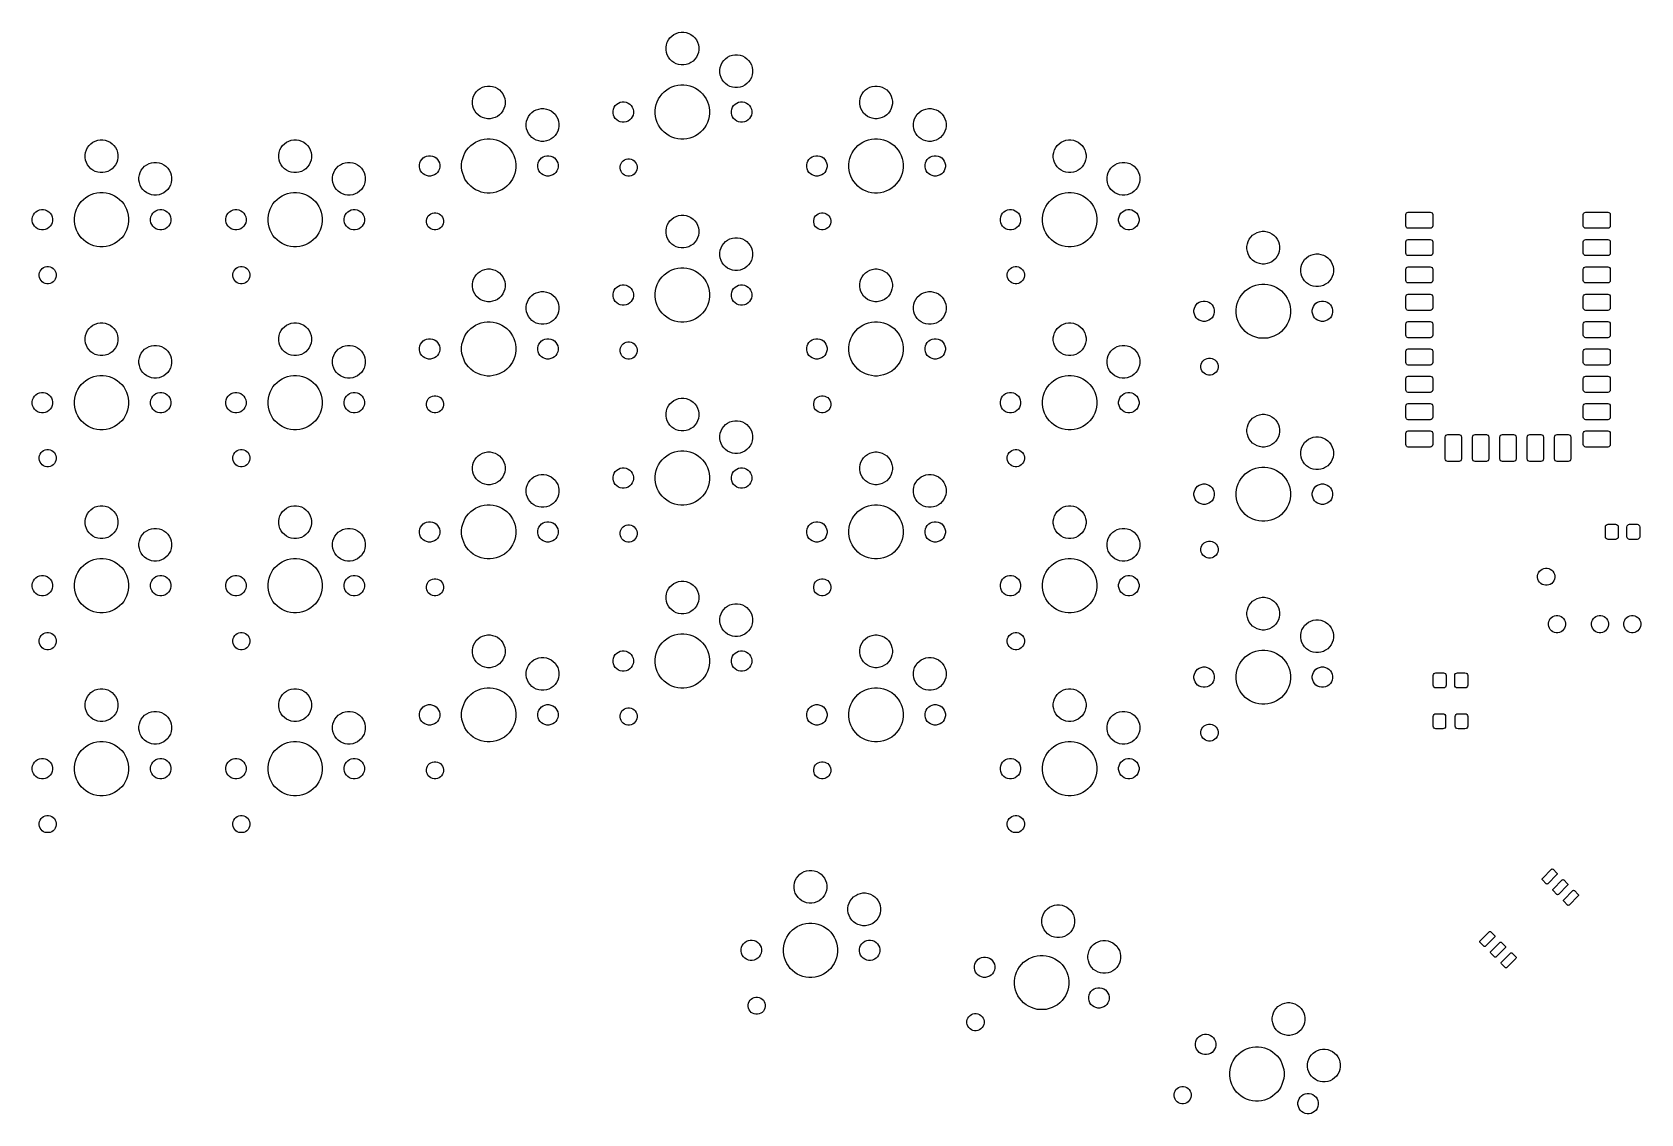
# Model space of a CAD drawing. Extents: x -0.25 to 5.63, y -3.27 to 0.69.
import ezdxf

# ---------------------------------------------------------------- set-up
doc = ezdxf.new("R2010")
doc.units = 0
doc.header["$MEASUREMENT"] = 0
doc.layers.add('BLACK', color=7, linetype='CONTINUOUS')

msp = doc.modelspace()

# ---------------------------------------------------------------- linework, layer by layer
at = {"layer": 'BLACK', "linetype": 'CONTINUOUS'}
for p, q in [((2.0676, 0.64), (2.0705, 0.649)), ((2.0705, 0.649), (2.0748, 0.6574)), ((2.0748, 0.6574), (2.0803, 0.665)), ((2.0803, 0.665), (2.087, 0.6716)), ((2.087, 0.6716), (2.0946, 0.6772)), ((2.0946, 0.6772), (2.103, 0.6815)), ((2.103, 0.6815), (2.112, 0.6844)), ((2.112, 0.6844), (2.1213, 0.6858)), ((2.1213, 0.6858), (2.1307, 0.6858)), ((2.1307, 0.6858), (2.14, 0.6844)), ((2.14, 0.6844), (2.149, 0.6815)), ((2.149, 0.6815), (2.1574, 0.6772)), ((2.1574, 0.6772), (2.165, 0.6716)), ((2.165, 0.6716), (2.1716, 0.665)), ((2.1716, 0.665), (2.1772, 0.6574)), ((2.1772, 0.6574), (2.1815, 0.649)), ((2.1815, 0.649), (2.1844, 0.64)), ((2.0661, 0.6307), (2.0676, 0.64)), ((2.0661, 0.6213), (2.0661, 0.6307)), ((2.0676, 0.612), (2.0661, 0.6213)), ((2.0705, 0.603), (2.0676, 0.612)), ((2.0748, 0.5946), (2.0705, 0.603)), ((2.0803, 0.587), (2.0748, 0.5946)), ((2.1772, 0.5946), (2.1716, 0.587)), ((2.1815, 0.603), (2.1772, 0.5946)), ((2.1844, 0.612), (2.1815, 0.603)), ((2.1844, 0.64), (2.1858, 0.6307)), ((2.1858, 0.6213), (2.1844, 0.612)), ((2.1858, 0.6307), (2.1858, 0.6213)), ((2.2772, 0.5823), (2.2838, 0.589)), ((2.2838, 0.589), (2.2915, 0.5945)), ((2.2915, 0.5945), (2.2999, 0.5988)), ((2.2999, 0.5988), (2.3088, 0.6017)), ((2.3088, 0.6017), (2.3181, 0.6032)), ((2.3181, 0.6032), (2.3275, 0.6032)), ((2.3275, 0.6032), (2.3369, 0.6017)), ((2.3369, 0.6017), (2.3458, 0.5988)), ((2.3458, 0.5988), (2.3542, 0.5945)), ((2.3542, 0.5945), (2.3618, 0.589)), ((2.3618, 0.589), (2.3685, 0.5823)), ((2.087, 0.5803), (2.0803, 0.587)), ((2.0946, 0.5748), (2.087, 0.5803)), ((2.103, 0.5705), (2.0946, 0.5748)), ((2.112, 0.5676), (2.103, 0.5705)), ((2.1213, 0.5661), (2.112, 0.5676)), ((2.1307, 0.5661), (2.1213, 0.5661)), ((2.14, 0.5676), (2.1307, 0.5661)), ((2.149, 0.5705), (2.14, 0.5676)), ((2.1574, 0.5748), (2.149, 0.5705)), ((2.165, 0.5803), (2.1574, 0.5748)), ((2.1716, 0.587), (2.165, 0.5803)), ((2.263, 0.548), (2.2645, 0.5573)), ((2.263, 0.5386), (2.263, 0.548)), ((2.2645, 0.5293), (2.263, 0.5386)), ((2.2645, 0.5573), (2.2674, 0.5663)), ((2.2674, 0.5663), (2.2716, 0.5747)), ((2.2716, 0.5747), (2.2772, 0.5823)), ((2.3685, 0.5823), (2.374, 0.5747)), ((2.374, 0.5747), (2.3783, 0.5663)), ((2.3783, 0.5663), (2.3812, 0.5573)), ((2.3812, 0.5573), (2.3827, 0.548)), ((2.3827, 0.5386), (2.3812, 0.5293)), ((2.3827, 0.548), (2.3827, 0.5386)), ((1.3717, 0.4681), (1.3783, 0.4748)), ((1.3783, 0.4748), (1.386, 0.4803)), ((1.386, 0.4803), (1.3943, 0.4846)), ((1.3943, 0.4846), (1.4033, 0.4875)), ((1.4033, 0.4875), (1.4126, 0.489)), ((1.4126, 0.489), (1.422, 0.489)), ((1.422, 0.489), (1.4313, 0.4875)), ((1.4313, 0.4875), (1.4403, 0.4846)), ((1.4403, 0.4846), (1.4487, 0.4803)), ((1.4487, 0.4803), (1.4563, 0.4748)), ((1.4563, 0.4748), (1.463, 0.4681)), ((2.0597, 0.4678), (2.0685, 0.4748)), ((2.0685, 0.4748), (2.0779, 0.4807)), ((2.0779, 0.4807), (2.0879, 0.4855)), ((2.0879, 0.4855), (2.0985, 0.4892)), ((2.0985, 0.4892), (2.1093, 0.4917)), ((2.1093, 0.4917), (2.1204, 0.493)), ((2.1204, 0.493), (2.1316, 0.493)), ((2.1316, 0.493), (2.1426, 0.4917)), ((2.1426, 0.4917), (2.1535, 0.4892)), ((2.1535, 0.4892), (2.164, 0.4855)), ((2.164, 0.4855), (2.1741, 0.4807)), ((2.1741, 0.4807), (2.1835, 0.4748)), ((2.1835, 0.4748), (2.1922, 0.4678)), ((2.2674, 0.5203), (2.2645, 0.5293)), ((2.2716, 0.5119), (2.2674, 0.5203)), ((2.2772, 0.5043), (2.2716, 0.5119)), ((2.2838, 0.4977), (2.2772, 0.5043)), ((2.2915, 0.4921), (2.2838, 0.4977)), ((2.2999, 0.4878), (2.2915, 0.4921)), ((2.3088, 0.4849), (2.2999, 0.4878)), ((2.3181, 0.4835), (2.3088, 0.4849)), ((2.3275, 0.4835), (2.3181, 0.4835)), ((2.3369, 0.4849), (2.3275, 0.4835)), ((2.3458, 0.4878), (2.3369, 0.4849)), ((2.3542, 0.4921), (2.3458, 0.4878)), ((2.3618, 0.4977), (2.3542, 0.4921)), ((2.3685, 0.5043), (2.3618, 0.4977)), ((2.374, 0.5119), (2.3685, 0.5043)), ((2.3783, 0.5203), (2.374, 0.5119)), ((2.3812, 0.5293), (2.3783, 0.5203)), ((2.789, 0.4681), (2.7957, 0.4748)), ((2.7957, 0.4748), (2.8033, 0.4803)), ((2.8033, 0.4803), (2.8117, 0.4846)), ((2.8117, 0.4846), (2.8206, 0.4875)), ((2.8206, 0.4875), (2.8299, 0.489)), ((2.8299, 0.489), (2.8394, 0.489)), ((2.8394, 0.489), (2.8487, 0.4875)), ((2.8487, 0.4875), (2.8576, 0.4846)), ((2.8576, 0.4846), (2.866, 0.4803)), ((2.866, 0.4803), (2.8736, 0.4748)), ((2.8736, 0.4748), (2.8803, 0.4681)), ((1.3575, 0.4338), (1.3589, 0.4431)), ((1.3575, 0.4244), (1.3575, 0.4338)), ((1.3589, 0.4151), (1.3575, 0.4244)), ((1.3589, 0.4431), (1.3619, 0.4521)), ((1.3619, 0.4062), (1.3589, 0.4151)), ((1.3619, 0.4521), (1.3661, 0.4605)), ((1.3661, 0.4605), (1.3717, 0.4681)), ((1.463, 0.4681), (1.4685, 0.4605)), ((1.4685, 0.4605), (1.4728, 0.4521)), ((1.4728, 0.4521), (1.4757, 0.4431)), ((1.4757, 0.4151), (1.4728, 0.4062)), ((1.4757, 0.4431), (1.4772, 0.4338)), ((1.4772, 0.4244), (1.4757, 0.4151)), ((1.4772, 0.4338), (1.4772, 0.4244)), ((1.8765, 0.4113), (1.8805, 0.4174)), ((1.8805, 0.4174), (1.8857, 0.4226)), ((1.8857, 0.4226), (1.8918, 0.4267)), ((1.8918, 0.4267), (1.8986, 0.4295)), ((1.8986, 0.4295), (1.9058, 0.4309)), ((1.9058, 0.4309), (1.9131, 0.4309)), ((1.9131, 0.4309), (1.9203, 0.4295)), ((1.9203, 0.4295), (1.9271, 0.4267)), ((1.9271, 0.4267), (1.9332, 0.4226)), ((1.9332, 0.4226), (1.9384, 0.4174)), ((1.9384, 0.4174), (1.9424, 0.4113)), ((2.028, 0.4104), (2.0305, 0.4212)), ((2.0305, 0.4212), (2.0341, 0.4317)), ((2.0341, 0.4317), (2.039, 0.4418)), ((2.039, 0.4418), (2.0449, 0.4512)), ((2.0449, 0.4512), (2.0519, 0.4599)), ((2.0519, 0.4599), (2.0597, 0.4678)), ((2.1922, 0.4678), (2.2001, 0.4599)), ((2.2001, 0.4599), (2.2071, 0.4512)), ((2.2071, 0.4512), (2.213, 0.4418)), ((2.213, 0.4418), (2.2178, 0.4317)), ((2.2178, 0.4317), (2.2215, 0.4212)), ((2.2215, 0.4212), (2.224, 0.4104)), ((2.3095, 0.4113), (2.3136, 0.4174)), ((2.3136, 0.4174), (2.3188, 0.4226)), ((2.3188, 0.4226), (2.3249, 0.4267)), ((2.3249, 0.4267), (2.3317, 0.4295)), ((2.3317, 0.4295), (2.3389, 0.4309)), ((2.3389, 0.4309), (2.3462, 0.4309)), ((2.3462, 0.4309), (2.3534, 0.4295)), ((2.3534, 0.4295), (2.3602, 0.4267)), ((2.3602, 0.4267), (2.3662, 0.4226)), ((2.3662, 0.4226), (2.3714, 0.4174)), ((2.3714, 0.4174), (2.3755, 0.4113)), ((2.7748, 0.4338), (2.7763, 0.4431)), ((2.7748, 0.4244), (2.7748, 0.4338)), ((2.7763, 0.4151), (2.7748, 0.4244)), ((2.7763, 0.4431), (2.7792, 0.4521)), ((2.7792, 0.4062), (2.7763, 0.4151)), ((2.7792, 0.4521), (2.7835, 0.4605)), ((2.7835, 0.4605), (2.789, 0.4681)), ((2.8803, 0.4681), (2.8858, 0.4605)), ((2.8858, 0.4605), (2.8901, 0.4521)), ((2.8901, 0.4521), (2.893, 0.4431)), ((2.893, 0.4151), (2.8901, 0.4062)), ((2.893, 0.4431), (2.8945, 0.4338)), ((2.8945, 0.4244), (2.893, 0.4151)), ((2.8945, 0.4338), (2.8945, 0.4244)), ((1.3661, 0.3978), (1.3619, 0.4062)), ((1.3717, 0.3901), (1.3661, 0.3978)), ((1.3783, 0.3835), (1.3717, 0.3901)), ((1.386, 0.3779), (1.3783, 0.3835)), ((1.3943, 0.3737), (1.386, 0.3779)), ((1.4033, 0.3708), (1.3943, 0.3737)), ((1.4126, 0.3693), (1.4033, 0.3708)), ((1.422, 0.3693), (1.4126, 0.3693)), ((1.4313, 0.3708), (1.422, 0.3693)), ((1.4403, 0.3737), (1.4313, 0.3708)), ((1.4487, 0.3779), (1.4403, 0.3737)), ((1.4563, 0.3835), (1.4487, 0.3779)), ((1.463, 0.3901), (1.4563, 0.3835)), ((1.4685, 0.3978), (1.463, 0.3901)), ((1.4728, 0.4062), (1.4685, 0.3978)), ((1.5543, 0.3512), (1.5558, 0.3605)), ((1.5558, 0.3605), (1.5587, 0.3694)), ((1.5587, 0.3694), (1.563, 0.3778)), ((1.563, 0.3778), (1.5685, 0.3854)), ((1.5685, 0.3854), (1.5752, 0.3921)), ((1.5752, 0.3921), (1.5828, 0.3976)), ((1.5828, 0.3976), (1.5912, 0.4019)), ((1.5912, 0.4019), (1.6002, 0.4048)), ((1.6002, 0.4048), (1.6095, 0.4063)), ((1.6095, 0.4063), (1.6189, 0.4063)), ((1.6189, 0.4063), (1.6282, 0.4048)), ((1.6282, 0.4048), (1.6371, 0.4019)), ((1.6371, 0.4019), (1.6455, 0.3976)), ((1.6455, 0.3976), (1.6532, 0.3921)), ((1.6532, 0.3921), (1.6598, 0.3854)), ((1.6598, 0.3854), (1.6654, 0.3778)), ((1.6654, 0.3778), (1.6696, 0.3694)), ((1.6696, 0.3694), (1.6726, 0.3605)), ((1.6726, 0.3605), (1.674, 0.3512)), ((1.8722, 0.3974), (1.8737, 0.4046)), ((1.8722, 0.39), (1.8722, 0.3974)), ((1.8737, 0.3828), (1.8722, 0.39)), ((1.8737, 0.4046), (1.8765, 0.4113)), ((1.8765, 0.3761), (1.8737, 0.3828)), ((1.8805, 0.37), (1.8765, 0.3761)), ((1.8857, 0.3648), (1.8805, 0.37)), ((1.8918, 0.3607), (1.8857, 0.3648)), ((1.8986, 0.3579), (1.8918, 0.3607)), ((1.9058, 0.3565), (1.8986, 0.3579)), ((1.9131, 0.3565), (1.9058, 0.3565)), ((1.9203, 0.3579), (1.9131, 0.3565)), ((1.9271, 0.3607), (1.9203, 0.3579)), ((1.9332, 0.3648), (1.9271, 0.3607)), ((1.9384, 0.37), (1.9332, 0.3648)), ((1.9424, 0.3761), (1.9384, 0.37)), ((1.9424, 0.4113), (1.9452, 0.4046)), ((1.9452, 0.3828), (1.9424, 0.3761)), ((1.9452, 0.4046), (1.9467, 0.3974)), ((1.9467, 0.39), (1.9452, 0.3828)), ((1.9467, 0.3974), (1.9467, 0.39)), ((2.0267, 0.3993), (2.028, 0.4104)), ((2.0267, 0.3881), (2.0267, 0.3993)), ((2.028, 0.377), (2.0267, 0.3881)), ((2.0305, 0.3662), (2.028, 0.377)), ((2.0341, 0.3557), (2.0305, 0.3662)), ((2.039, 0.3456), (2.0341, 0.3557)), ((2.2178, 0.3557), (2.213, 0.3456)), ((2.2215, 0.3662), (2.2178, 0.3557)), ((2.224, 0.377), (2.2215, 0.3662)), ((2.224, 0.4104), (2.2252, 0.3993)), ((2.2252, 0.3881), (2.224, 0.377)), ((2.2252, 0.3993), (2.2252, 0.3881)), ((2.3053, 0.3974), (2.3067, 0.4046)), ((2.3053, 0.39), (2.3053, 0.3974)), ((2.3067, 0.3828), (2.3053, 0.39)), ((2.3067, 0.4046), (2.3095, 0.4113)), ((2.3095, 0.3761), (2.3067, 0.3828)), ((2.3136, 0.37), (2.3095, 0.3761)), ((2.3188, 0.3648), (2.3136, 0.37)), ((2.3249, 0.3607), (2.3188, 0.3648)), ((2.3317, 0.3579), (2.3249, 0.3607)), ((2.3389, 0.3565), (2.3317, 0.3579)), ((2.3462, 0.3565), (2.3389, 0.3565)), ((2.3534, 0.3579), (2.3462, 0.3565)), ((2.3602, 0.3607), (2.3534, 0.3579)), ((2.3662, 0.3648), (2.3602, 0.3607)), ((2.3714, 0.37), (2.3662, 0.3648)), ((2.3755, 0.3761), (2.3714, 0.37)), ((2.3755, 0.4113), (2.3783, 0.4046)), ((2.3783, 0.3828), (2.3755, 0.3761)), ((2.3783, 0.4046), (2.3797, 0.3974)), ((2.3797, 0.39), (2.3783, 0.3828)), ((2.3797, 0.3974), (2.3797, 0.39)), ((2.7835, 0.3978), (2.7792, 0.4062)), ((2.789, 0.3901), (2.7835, 0.3978)), ((2.7957, 0.3835), (2.789, 0.3901)), ((2.8033, 0.3779), (2.7957, 0.3835)), ((2.8117, 0.3737), (2.8033, 0.3779)), ((2.8206, 0.3708), (2.8117, 0.3737)), ((2.8299, 0.3693), (2.8206, 0.3708)), ((2.8394, 0.3693), (2.8299, 0.3693)), ((2.8487, 0.3708), (2.8394, 0.3693)), ((2.8576, 0.3737), (2.8487, 0.3708)), ((2.866, 0.3779), (2.8576, 0.3737)), ((2.8736, 0.3835), (2.866, 0.3779)), ((2.8803, 0.3901), (2.8736, 0.3835)), ((2.8858, 0.3978), (2.8803, 0.3901)), ((2.8901, 0.4062), (2.8858, 0.3978)), ((2.9716, 0.3512), (2.9731, 0.3605)), ((2.9731, 0.3605), (2.976, 0.3694)), ((2.976, 0.3694), (2.9803, 0.3778)), ((2.9803, 0.3778), (2.9858, 0.3854)), ((2.9858, 0.3854), (2.9925, 0.3921)), ((2.9925, 0.3921), (3.0001, 0.3976)), ((3.0001, 0.3976), (3.0085, 0.4019)), ((3.0085, 0.4019), (3.0175, 0.4048)), ((3.0175, 0.4048), (3.0268, 0.4063)), ((3.0268, 0.4063), (3.0362, 0.4063)), ((3.0362, 0.4063), (3.0455, 0.4048)), ((3.0455, 0.4048), (3.0545, 0.4019)), ((3.0545, 0.4019), (3.0629, 0.3976)), ((3.0629, 0.3976), (3.0705, 0.3921)), ((3.0705, 0.3921), (3.0772, 0.3854)), ((3.0772, 0.3854), (3.0827, 0.3778)), ((3.0827, 0.3778), (3.087, 0.3694)), ((3.087, 0.3694), (3.0899, 0.3605)), ((3.0899, 0.3605), (3.0914, 0.3512)), ((1.3898, 0.2924), (1.4007, 0.2949)), ((1.4007, 0.2949), (1.4117, 0.2961)), ((1.4117, 0.2961), (1.4229, 0.2961)), ((1.4229, 0.2961), (1.434, 0.2949)), ((1.434, 0.2949), (1.4448, 0.2924)), ((1.5543, 0.3417), (1.5543, 0.3512)), ((1.5558, 0.3324), (1.5543, 0.3417)), ((1.5587, 0.3235), (1.5558, 0.3324)), ((1.563, 0.3151), (1.5587, 0.3235)), ((1.5685, 0.3075), (1.563, 0.3151)), ((1.5752, 0.3008), (1.5685, 0.3075)), ((1.5828, 0.2953), (1.5752, 0.3008)), ((1.5912, 0.291), (1.5828, 0.2953)), ((1.6455, 0.2953), (1.6371, 0.291)), ((1.6532, 0.3008), (1.6455, 0.2953)), ((1.6598, 0.3075), (1.6532, 0.3008)), ((1.6654, 0.3151), (1.6598, 0.3075)), ((1.6696, 0.3235), (1.6654, 0.3151)), ((1.6726, 0.3324), (1.6696, 0.3235)), ((1.674, 0.3417), (1.6726, 0.3324)), ((1.674, 0.3512), (1.674, 0.3417)), ((2.0449, 0.3362), (2.039, 0.3456)), ((2.0519, 0.3275), (2.0449, 0.3362)), ((2.0597, 0.3196), (2.0519, 0.3275)), ((2.0685, 0.3126), (2.0597, 0.3196)), ((2.0779, 0.3067), (2.0685, 0.3126)), ((2.0879, 0.3019), (2.0779, 0.3067)), ((2.0985, 0.2982), (2.0879, 0.3019)), ((2.1093, 0.2957), (2.0985, 0.2982)), ((2.1204, 0.2944), (2.1093, 0.2957)), ((2.1316, 0.2944), (2.1204, 0.2944)), ((2.1426, 0.2957), (2.1316, 0.2944)), ((2.1535, 0.2982), (2.1426, 0.2957)), ((2.164, 0.3019), (2.1535, 0.2982)), ((2.1741, 0.3067), (2.164, 0.3019)), ((2.1835, 0.3126), (2.1741, 0.3067)), ((2.1922, 0.3196), (2.1835, 0.3126)), ((2.2001, 0.3275), (2.1922, 0.3196)), ((2.2071, 0.3362), (2.2001, 0.3275)), ((2.213, 0.3456), (2.2071, 0.3362)), ((2.8071, 0.2924), (2.818, 0.2949)), ((2.818, 0.2949), (2.8291, 0.2961)), ((2.8291, 0.2961), (2.8402, 0.2961)), ((2.8402, 0.2961), (2.8513, 0.2949)), ((2.8513, 0.2949), (2.8622, 0.2924)), ((2.9716, 0.3417), (2.9716, 0.3512)), ((2.9731, 0.3324), (2.9716, 0.3417)), ((2.976, 0.3235), (2.9731, 0.3324)), ((2.9803, 0.3151), (2.976, 0.3235)), ((2.9858, 0.3075), (2.9803, 0.3151)), ((2.9925, 0.3008), (2.9858, 0.3075)), ((3.0001, 0.2953), (2.9925, 0.3008)), ((3.0085, 0.291), (3.0001, 0.2953)), ((3.0629, 0.2953), (3.0545, 0.291)), ((3.0705, 0.3008), (3.0629, 0.2953)), ((3.0772, 0.3075), (3.0705, 0.3008)), ((3.0827, 0.3151), (3.0772, 0.3075)), ((3.087, 0.3235), (3.0827, 0.3151)), ((3.0899, 0.3324), (3.087, 0.3235)), ((3.0914, 0.3417), (3.0899, 0.3324)), ((3.0914, 0.3512), (3.0914, 0.3417)), ((-0.0599, 0.237), (-0.0584, 0.2463)), ((-0.0599, 0.2276), (-0.0599, 0.237)), ((-0.0584, 0.2463), (-0.0555, 0.2553)), ((-0.0555, 0.2553), (-0.0512, 0.2637)), ((-0.0512, 0.2637), (-0.0457, 0.2713)), ((-0.0457, 0.2713), (-0.039, 0.2779)), ((-0.039, 0.2779), (-0.0314, 0.2835)), ((-0.0314, 0.2835), (-0.023, 0.2878)), ((-0.023, 0.2878), (-0.014, 0.2907)), ((-0.014, 0.2907), (-0.0047, 0.2921)), ((-0.0047, 0.2921), (0.0047, 0.2921)), ((0.0047, 0.2921), (0.014, 0.2907)), ((0.014, 0.2907), (0.023, 0.2878)), ((0.023, 0.2878), (0.0314, 0.2835)), ((0.0314, 0.2835), (0.039, 0.2779)), ((0.039, 0.2779), (0.0457, 0.2713)), ((0.0457, 0.2713), (0.0512, 0.2637)), ((0.0512, 0.2637), (0.0555, 0.2553)), ((0.0555, 0.2553), (0.0584, 0.2463)), ((0.0584, 0.2463), (0.0599, 0.237)), ((0.0599, 0.237), (0.0599, 0.2276)), ((0.6488, 0.237), (0.6503, 0.2463)), ((0.6488, 0.2276), (0.6488, 0.237)), ((0.6503, 0.2463), (0.6532, 0.2553)), ((0.6532, 0.2553), (0.6575, 0.2637)), ((0.6575, 0.2637), (0.663, 0.2713)), ((0.663, 0.2713), (0.6697, 0.2779)), ((0.6697, 0.2779), (0.6773, 0.2835)), ((0.6773, 0.2835), (0.6857, 0.2878)), ((0.6857, 0.2878), (0.6946, 0.2907)), ((0.6946, 0.2907), (0.704, 0.2921)), ((0.704, 0.2921), (0.7134, 0.2921)), ((0.7134, 0.2921), (0.7227, 0.2907)), ((0.7227, 0.2907), (0.7316, 0.2878)), ((0.7316, 0.2878), (0.74, 0.2835)), ((0.74, 0.2835), (0.7477, 0.2779)), ((0.7477, 0.2779), (0.7543, 0.2713)), ((0.7543, 0.2713), (0.7599, 0.2637)), ((0.7599, 0.2637), (0.7641, 0.2553)), ((0.7641, 0.2553), (0.767, 0.2463)), ((0.767, 0.2463), (0.7685, 0.237)), ((0.7685, 0.237), (0.7685, 0.2276)), ((1.3255, 0.2349), (1.3303, 0.2449)), ((1.3303, 0.2449), (1.3362, 0.2544)), ((1.3362, 0.2544), (1.3432, 0.2631)), ((1.3432, 0.2631), (1.3511, 0.271)), ((1.3511, 0.271), (1.3598, 0.2779)), ((1.3598, 0.2779), (1.3692, 0.2839)), ((1.3692, 0.2839), (1.3793, 0.2887)), ((1.3793, 0.2887), (1.3898, 0.2924)), ((1.4448, 0.2924), (1.4554, 0.2887)), ((1.4554, 0.2887), (1.4654, 0.2839)), ((1.4654, 0.2839), (1.4748, 0.2779)), ((1.4748, 0.2779), (1.4836, 0.271)), ((1.4836, 0.271), (1.4914, 0.2631)), ((1.4914, 0.2631), (1.4984, 0.2544)), ((1.4984, 0.2544), (1.5043, 0.2449)), ((1.5043, 0.2449), (1.5092, 0.2349)), ((1.6002, 0.2881), (1.5912, 0.291)), ((1.6095, 0.2866), (1.6002, 0.2881)), ((1.6189, 0.2866), (1.6095, 0.2866)), ((1.6282, 0.2881), (1.6189, 0.2866)), ((1.6371, 0.291), (1.6282, 0.2881)), ((2.7428, 0.2349), (2.7476, 0.2449)), ((2.7476, 0.2449), (2.7536, 0.2544)), ((2.7536, 0.2544), (2.7605, 0.2631)), ((2.7605, 0.2631), (2.7684, 0.271)), ((2.7684, 0.271), (2.7771, 0.2779)), ((2.7771, 0.2779), (2.7866, 0.2839)), ((2.7866, 0.2839), (2.7966, 0.2887)), ((2.7966, 0.2887), (2.8071, 0.2924)), ((2.8622, 0.2924), (2.8727, 0.2887)), ((2.8727, 0.2887), (2.8827, 0.2839)), ((2.8827, 0.2839), (2.8922, 0.2779)), ((2.8922, 0.2779), (2.9009, 0.271)), ((2.9009, 0.271), (2.9088, 0.2631)), ((2.9088, 0.2631), (2.9157, 0.2544)), ((2.9157, 0.2544), (2.9217, 0.2449)), ((2.9217, 0.2449), (2.9265, 0.2349)), ((3.0175, 0.2881), (3.0085, 0.291)), ((3.0268, 0.2866), (3.0175, 0.2881)), ((3.0362, 0.2866), (3.0268, 0.2866)), ((3.0455, 0.2881), (3.0362, 0.2866)), ((3.0545, 0.291), (3.0455, 0.2881)), ((3.4835, 0.237), (3.4849, 0.2463)), ((3.4835, 0.2276), (3.4835, 0.237)), ((3.4849, 0.2463), (3.4878, 0.2553)), ((3.4878, 0.2553), (3.4921, 0.2637)), ((3.4921, 0.2637), (3.4977, 0.2713)), ((3.4977, 0.2713), (3.5043, 0.2779)), ((3.5043, 0.2779), (3.5119, 0.2835)), ((3.5119, 0.2835), (3.5203, 0.2878)), ((3.5203, 0.2878), (3.5293, 0.2907)), ((3.5293, 0.2907), (3.5386, 0.2921)), ((3.5386, 0.2921), (3.548, 0.2921)), ((3.548, 0.2921), (3.5573, 0.2907)), ((3.5573, 0.2907), (3.5663, 0.2878)), ((3.5663, 0.2878), (3.5747, 0.2835)), ((3.5747, 0.2835), (3.5823, 0.2779)), ((3.5823, 0.2779), (3.589, 0.2713)), ((3.589, 0.2713), (3.5945, 0.2637)), ((3.5945, 0.2637), (3.5988, 0.2553)), ((3.5988, 0.2553), (3.6017, 0.2463)), ((3.6017, 0.2463), (3.6032, 0.237)), ((3.6032, 0.237), (3.6032, 0.2276)), ((-0.0584, 0.2183), (-0.0599, 0.2276)), ((-0.0555, 0.2093), (-0.0584, 0.2183)), ((-0.0512, 0.2009), (-0.0555, 0.2093)), ((-0.0457, 0.1933), (-0.0512, 0.2009)), ((-0.039, 0.1866), (-0.0457, 0.1933)), ((-0.0314, 0.1811), (-0.039, 0.1866)), ((-0.023, 0.1768), (-0.0314, 0.1811)), ((-0.014, 0.1739), (-0.023, 0.1768)), ((0.023, 0.1768), (0.014, 0.1739)), ((0.0314, 0.1811), (0.023, 0.1768)), ((0.039, 0.1866), (0.0314, 0.1811)), ((0.0457, 0.1933), (0.039, 0.1866)), ((0.0512, 0.2009), (0.0457, 0.1933)), ((0.0555, 0.2093), (0.0512, 0.2009)), ((0.0584, 0.2183), (0.0555, 0.2093)), ((0.0599, 0.2276), (0.0584, 0.2183)), ((0.1414, 0.1726), (0.1457, 0.181)), ((0.1457, 0.181), (0.1512, 0.1886)), ((0.1512, 0.1886), (0.1579, 0.1953)), ((0.1579, 0.1953), (0.1655, 0.2008)), ((0.1655, 0.2008), (0.1739, 0.2051)), ((0.1739, 0.2051), (0.1828, 0.208)), ((0.1828, 0.208), (0.1921, 0.2095)), ((0.1921, 0.2095), (0.2016, 0.2095)), ((0.2016, 0.2095), (0.2109, 0.208)), ((0.2109, 0.208), (0.2198, 0.2051)), ((0.2198, 0.2051), (0.2282, 0.2008)), ((0.2282, 0.2008), (0.2358, 0.1953)), ((0.2358, 0.1953), (0.2425, 0.1886)), ((0.2425, 0.1886), (0.248, 0.181)), ((0.248, 0.181), (0.2523, 0.1726)), ((0.6503, 0.2183), (0.6488, 0.2276)), ((0.6532, 0.2093), (0.6503, 0.2183)), ((0.6575, 0.2009), (0.6532, 0.2093)), ((0.663, 0.1933), (0.6575, 0.2009)), ((0.6697, 0.1866), (0.663, 0.1933)), ((0.6773, 0.1811), (0.6697, 0.1866)), ((0.6857, 0.1768), (0.6773, 0.1811)), ((0.6946, 0.1739), (0.6857, 0.1768)), ((0.7316, 0.1768), (0.7227, 0.1739)), ((0.74, 0.1811), (0.7316, 0.1768)), ((0.7477, 0.1866), (0.74, 0.1811)), ((0.7543, 0.1933), (0.7477, 0.1866)), ((0.7599, 0.2009), (0.7543, 0.1933)), ((0.7641, 0.2093), (0.7599, 0.2009)), ((0.767, 0.2183), (0.7641, 0.2093)), ((0.7685, 0.2276), (0.767, 0.2183)), ((0.85, 0.1726), (0.8543, 0.181)), ((0.8543, 0.181), (0.8599, 0.1886)), ((0.8599, 0.1886), (0.8665, 0.1953)), ((0.8665, 0.1953), (0.8741, 0.2008)), ((0.8741, 0.2008), (0.8825, 0.2051)), ((0.8825, 0.2051), (0.8915, 0.208)), ((0.8915, 0.208), (0.9008, 0.2095)), ((0.9008, 0.2095), (0.9102, 0.2095)), ((0.9102, 0.2095), (0.9195, 0.208)), ((0.9195, 0.208), (0.9285, 0.2051)), ((0.9285, 0.2051), (0.9369, 0.2008)), ((0.9369, 0.2008), (0.9445, 0.1953)), ((0.9445, 0.1953), (0.9512, 0.1886)), ((0.9512, 0.1886), (0.9567, 0.181)), ((0.9567, 0.181), (0.961, 0.1726)), ((1.1636, 0.2005), (1.165, 0.2077)), ((1.1636, 0.1932), (1.1636, 0.2005)), ((1.165, 0.186), (1.1636, 0.1932)), ((1.165, 0.2077), (1.1678, 0.2145)), ((1.1678, 0.1792), (1.165, 0.186)), ((1.1678, 0.2145), (1.1719, 0.2206)), ((1.1719, 0.1731), (1.1678, 0.1792)), ((1.1719, 0.2206), (1.1771, 0.2258)), ((1.1771, 0.2258), (1.1832, 0.2298)), ((1.1832, 0.2298), (1.1899, 0.2326)), ((1.1899, 0.2326), (1.1971, 0.2341)), ((1.1971, 0.2341), (1.2045, 0.2341)), ((1.2045, 0.2341), (1.2116, 0.2326)), ((1.2116, 0.2326), (1.2184, 0.2298)), ((1.2184, 0.2298), (1.2245, 0.2258)), ((1.2245, 0.2258), (1.2297, 0.2206)), ((1.2297, 0.2206), (1.2338, 0.2145)), ((1.2338, 0.1792), (1.2297, 0.1731)), ((1.2338, 0.2145), (1.2366, 0.2077)), ((1.2366, 0.186), (1.2338, 0.1792)), ((1.2366, 0.2077), (1.238, 0.2005)), ((1.238, 0.1932), (1.2366, 0.186)), ((1.238, 0.2005), (1.238, 0.1932)), ((1.3181, 0.2024), (1.3193, 0.2135)), ((1.3181, 0.1913), (1.3181, 0.2024)), ((1.3193, 0.1802), (1.3181, 0.1913)), ((1.3193, 0.2135), (1.3218, 0.2244)), ((1.3218, 0.1693), (1.3193, 0.1802)), ((1.3218, 0.2244), (1.3255, 0.2349)), ((1.5092, 0.2349), (1.5128, 0.2244)), ((1.5128, 0.2244), (1.5153, 0.2135)), ((1.5153, 0.1802), (1.5128, 0.1693)), ((1.5153, 0.2135), (1.5166, 0.2024)), ((1.5166, 0.1913), (1.5153, 0.1802)), ((1.5166, 0.2024), (1.5166, 0.1913)), ((1.5966, 0.2005), (1.5981, 0.2077)), ((1.5966, 0.1932), (1.5966, 0.2005)), ((1.5981, 0.186), (1.5966, 0.1932)), ((1.5981, 0.2077), (1.6009, 0.2145)), ((1.6009, 0.1792), (1.5981, 0.186)), ((1.6009, 0.2145), (1.6049, 0.2206)), ((1.6049, 0.1731), (1.6009, 0.1792)), ((1.6049, 0.2206), (1.6101, 0.2258)), ((1.6101, 0.2258), (1.6162, 0.2298)), ((1.6162, 0.2298), (1.623, 0.2326)), ((1.623, 0.2326), (1.6302, 0.2341)), ((1.6302, 0.2341), (1.6375, 0.2341)), ((1.6375, 0.2341), (1.6447, 0.2326)), ((1.6447, 0.2326), (1.6515, 0.2298)), ((1.6515, 0.2298), (1.6576, 0.2258)), ((1.6576, 0.2258), (1.6628, 0.2206)), ((1.6628, 0.2206), (1.6668, 0.2145)), ((1.6668, 0.1792), (1.6628, 0.1731)), ((1.6668, 0.2145), (1.6696, 0.2077)), ((1.6696, 0.186), (1.6668, 0.1792)), ((1.6696, 0.2077), (1.6711, 0.2005)), ((1.6711, 0.1932), (1.6696, 0.186)), ((1.6711, 0.2005), (1.6711, 0.1932)), ((1.8978, 0.194), (1.899, 0.2001)), ((1.8978, 0.1879), (1.8978, 0.194)), ((1.899, 0.1818), (1.8978, 0.1879)), ((1.899, 0.2001), (1.9014, 0.2058)), ((1.9014, 0.1761), (1.899, 0.1818)), ((1.9014, 0.2058), (1.9048, 0.2109)), ((1.9048, 0.2109), (1.9092, 0.2153)), ((1.9092, 0.2153), (1.9143, 0.2187)), ((1.9143, 0.2187), (1.92, 0.2211)), ((1.92, 0.2211), (1.926, 0.2223)), ((1.926, 0.2223), (1.9322, 0.2223)), ((1.9322, 0.2223), (1.9383, 0.2211)), ((1.9383, 0.2211), (1.944, 0.2187)), ((1.944, 0.2187), (1.9491, 0.2153)), ((1.9491, 0.2153), (1.9535, 0.2109)), ((1.9535, 0.2109), (1.9569, 0.2058)), ((1.9569, 0.2058), (1.9593, 0.2001)), ((1.9593, 0.1818), (1.9569, 0.1761)), ((1.9593, 0.2001), (1.9605, 0.194)), ((1.9605, 0.1879), (1.9593, 0.1818)), ((1.9605, 0.194), (1.9605, 0.1879)), ((2.5809, 0.2005), (2.5823, 0.2077)), ((2.5809, 0.1932), (2.5809, 0.2005)), ((2.5823, 0.186), (2.5809, 0.1932)), ((2.5823, 0.2077), (2.5851, 0.2145)), ((2.5851, 0.1792), (2.5823, 0.186)), ((2.5851, 0.2145), (2.5892, 0.2206)), ((2.5892, 0.1731), (2.5851, 0.1792)), ((2.5892, 0.2206), (2.5944, 0.2258)), ((2.5944, 0.2258), (2.6005, 0.2298)), ((2.6005, 0.2298), (2.6073, 0.2326)), ((2.6073, 0.2326), (2.6144, 0.2341)), ((2.6144, 0.2341), (2.6218, 0.2341)), ((2.6218, 0.2341), (2.629, 0.2326)), ((2.629, 0.2326), (2.6357, 0.2298)), ((2.6357, 0.2298), (2.6418, 0.2258)), ((2.6418, 0.2258), (2.647, 0.2206)), ((2.647, 0.2206), (2.6511, 0.2145)), ((2.6511, 0.1792), (2.647, 0.1731)), ((2.6511, 0.2145), (2.6539, 0.2077)), ((2.6539, 0.186), (2.6511, 0.1792)), ((2.6539, 0.2077), (2.6553, 0.2005)), ((2.6553, 0.1932), (2.6539, 0.186)), ((2.6553, 0.2005), (2.6553, 0.1932)), ((2.7354, 0.2024), (2.7366, 0.2135)), ((2.7354, 0.1913), (2.7354, 0.2024)), ((2.7366, 0.1802), (2.7354, 0.1913)), ((2.7366, 0.2135), (2.7391, 0.2244)), ((2.7391, 0.1693), (2.7366, 0.1802)), ((2.7391, 0.2244), (2.7428, 0.2349)), ((2.9265, 0.2349), (2.9302, 0.2244)), ((2.9302, 0.2244), (2.9327, 0.2135)), ((2.9327, 0.1802), (2.9302, 0.1693)), ((2.9327, 0.2135), (2.9339, 0.2024)), ((2.9339, 0.1913), (2.9327, 0.1802)), ((2.9339, 0.2024), (2.9339, 0.1913)), ((3.014, 0.2005), (3.0154, 0.2077)), ((3.014, 0.1932), (3.014, 0.2005)), ((3.0154, 0.186), (3.014, 0.1932)), ((3.0154, 0.2077), (3.0182, 0.2145)), ((3.0182, 0.1792), (3.0154, 0.186)), ((3.0182, 0.2145), (3.0223, 0.2206)), ((3.0223, 0.1731), (3.0182, 0.1792)), ((3.0223, 0.2206), (3.0275, 0.2258)), ((3.0275, 0.2258), (3.0336, 0.2298)), ((3.0336, 0.2298), (3.0403, 0.2326)), ((3.0403, 0.2326), (3.0475, 0.2341)), ((3.0475, 0.2341), (3.0548, 0.2341)), ((3.0548, 0.2341), (3.062, 0.2326)), ((3.062, 0.2326), (3.0688, 0.2298)), ((3.0688, 0.2298), (3.0749, 0.2258)), ((3.0749, 0.2258), (3.0801, 0.2206)), ((3.0801, 0.2206), (3.0842, 0.2145)), ((3.0842, 0.1792), (3.0801, 0.1731)), ((3.0842, 0.2145), (3.087, 0.2077)), ((3.087, 0.186), (3.0842, 0.1792)), ((3.087, 0.2077), (3.0884, 0.2005)), ((3.0884, 0.1932), (3.087, 0.186)), ((3.0884, 0.2005), (3.0884, 0.1932)), ((3.4849, 0.2183), (3.4835, 0.2276)), ((3.4878, 0.2093), (3.4849, 0.2183)), ((3.4921, 0.2009), (3.4878, 0.2093)), ((3.4977, 0.1933), (3.4921, 0.2009)), ((3.5043, 0.1866), (3.4977, 0.1933)), ((3.5119, 0.1811), (3.5043, 0.1866)), ((3.5203, 0.1768), (3.5119, 0.1811)), ((3.5293, 0.1739), (3.5203, 0.1768)), ((3.5663, 0.1768), (3.5573, 0.1739)), ((3.5747, 0.1811), (3.5663, 0.1768)), ((3.5823, 0.1866), (3.5747, 0.1811)), ((3.589, 0.1933), (3.5823, 0.1866)), ((3.5945, 0.2009), (3.589, 0.1933)), ((3.5988, 0.2093), (3.5945, 0.2009)), ((3.6017, 0.2183), (3.5988, 0.2093)), ((3.6032, 0.2276), (3.6017, 0.2183)), ((3.6847, 0.1726), (3.689, 0.181)), ((3.689, 0.181), (3.6945, 0.1886)), ((3.6945, 0.1886), (3.7012, 0.1953)), ((3.7012, 0.1953), (3.7088, 0.2008)), ((3.7088, 0.2008), (3.7172, 0.2051)), ((3.7172, 0.2051), (3.7261, 0.208)), ((3.7261, 0.208), (3.7354, 0.2095)), ((3.7354, 0.2095), (3.7449, 0.2095)), ((3.7449, 0.2095), (3.7542, 0.208)), ((3.7542, 0.208), (3.7631, 0.2051)), ((3.7631, 0.2051), (3.7715, 0.2008)), ((3.7715, 0.2008), (3.7791, 0.1953)), ((3.7791, 0.1953), (3.7858, 0.1886)), ((3.7858, 0.1886), (3.7913, 0.181)), ((3.7913, 0.181), (3.7956, 0.1726)), ((-0.0047, 0.1724), (-0.014, 0.1739)), ((0.0047, 0.1724), (-0.0047, 0.1724)), ((0.014, 0.1739), (0.0047, 0.1724)), ((0.137, 0.1543), (0.1385, 0.1636)), ((0.137, 0.1449), (0.137, 0.1543)), ((0.1385, 0.1356), (0.137, 0.1449)), ((0.1385, 0.1636), (0.1414, 0.1726)), ((0.1414, 0.1266), (0.1385, 0.1356)), ((0.1457, 0.1182), (0.1414, 0.1266)), ((0.1512, 0.1106), (0.1457, 0.1182)), ((0.248, 0.1182), (0.2425, 0.1106)), ((0.2523, 0.1266), (0.248, 0.1182)), ((0.2523, 0.1726), (0.2552, 0.1636)), ((0.2552, 0.1356), (0.2523, 0.1266)), ((0.2552, 0.1636), (0.2567, 0.1543)), ((0.2567, 0.1449), (0.2552, 0.1356)), ((0.2567, 0.1543), (0.2567, 0.1449)), ((0.704, 0.1724), (0.6946, 0.1739)), ((0.7134, 0.1724), (0.704, 0.1724)), ((0.7227, 0.1739), (0.7134, 0.1724)), ((0.8457, 0.1543), (0.8471, 0.1636)), ((0.8457, 0.1449), (0.8457, 0.1543)), ((0.8471, 0.1356), (0.8457, 0.1449)), ((0.8471, 0.1636), (0.85, 0.1726)), ((0.85, 0.1266), (0.8471, 0.1356)), ((0.8543, 0.1182), (0.85, 0.1266)), ((0.8599, 0.1106), (0.8543, 0.1182)), ((0.9567, 0.1182), (0.9512, 0.1106)), ((0.961, 0.1266), (0.9567, 0.1182)), ((0.961, 0.1726), (0.9639, 0.1636)), ((0.9639, 0.1356), (0.961, 0.1266)), ((0.9639, 0.1636), (0.9654, 0.1543)), ((0.9654, 0.1449), (0.9639, 0.1356)), ((0.9654, 0.1543), (0.9654, 0.1449)), ((1.1771, 0.1679), (1.1719, 0.1731)), ((1.1832, 0.1639), (1.1771, 0.1679)), ((1.1899, 0.1611), (1.1832, 0.1639)), ((1.1971, 0.1596), (1.1899, 0.1611)), ((1.2045, 0.1596), (1.1971, 0.1596)), ((1.2116, 0.1611), (1.2045, 0.1596)), ((1.2184, 0.1639), (1.2116, 0.1611)), ((1.2245, 0.1679), (1.2184, 0.1639)), ((1.2297, 0.1731), (1.2245, 0.1679)), ((1.3255, 0.1588), (1.3218, 0.1693)), ((1.3303, 0.1488), (1.3255, 0.1588)), ((1.3362, 0.1393), (1.3303, 0.1488)), ((1.3432, 0.1306), (1.3362, 0.1393)), ((1.3511, 0.1227), (1.3432, 0.1306)), ((1.3598, 0.1158), (1.3511, 0.1227)), ((1.4836, 0.1227), (1.4748, 0.1158)), ((1.4914, 0.1306), (1.4836, 0.1227)), ((1.4984, 0.1393), (1.4914, 0.1306)), ((1.5043, 0.1488), (1.4984, 0.1393)), ((1.5092, 0.1588), (1.5043, 0.1488)), ((1.5128, 0.1693), (1.5092, 0.1588)), ((1.6101, 0.1679), (1.6049, 0.1731)), ((1.6162, 0.1639), (1.6101, 0.1679)), ((1.623, 0.1611), (1.6162, 0.1639)), ((1.6302, 0.1596), (1.623, 0.1611)), ((1.6375, 0.1596), (1.6302, 0.1596)), ((1.6447, 0.1611), (1.6375, 0.1596)), ((1.6515, 0.1639), (1.6447, 0.1611)), ((1.6576, 0.1679), (1.6515, 0.1639)), ((1.6628, 0.1731), (1.6576, 0.1679)), ((1.9048, 0.171), (1.9014, 0.1761)), ((1.9092, 0.1666), (1.9048, 0.171)), ((1.9143, 0.1632), (1.9092, 0.1666)), ((1.92, 0.1608), (1.9143, 0.1632)), ((1.926, 0.1596), (1.92, 0.1608)), ((1.9322, 0.1596), (1.926, 0.1596)), ((1.9383, 0.1608), (1.9322, 0.1596)), ((1.944, 0.1632), (1.9383, 0.1608)), ((1.9491, 0.1666), (1.944, 0.1632)), ((1.9535, 0.171), (1.9491, 0.1666)), ((1.9569, 0.1761), (1.9535, 0.171)), ((2.5944, 0.1679), (2.5892, 0.1731)), ((2.6005, 0.1639), (2.5944, 0.1679)), ((2.6073, 0.1611), (2.6005, 0.1639)), ((2.6144, 0.1596), (2.6073, 0.1611)), ((2.6218, 0.1596), (2.6144, 0.1596)), ((2.629, 0.1611), (2.6218, 0.1596)), ((2.6357, 0.1639), (2.629, 0.1611)), ((2.6418, 0.1679), (2.6357, 0.1639)), ((2.647, 0.1731), (2.6418, 0.1679)), ((2.7428, 0.1588), (2.7391, 0.1693)), ((2.7476, 0.1488), (2.7428, 0.1588)), ((2.7536, 0.1393), (2.7476, 0.1488)), ((2.7605, 0.1306), (2.7536, 0.1393)), ((2.7684, 0.1227), (2.7605, 0.1306)), ((2.7771, 0.1158), (2.7684, 0.1227)), ((2.9009, 0.1227), (2.8922, 0.1158)), ((2.9088, 0.1306), (2.9009, 0.1227)), ((2.9157, 0.1393), (2.9088, 0.1306)), ((2.9217, 0.1488), (2.9157, 0.1393)), ((2.9265, 0.1588), (2.9217, 0.1488)), ((2.9302, 0.1693), (2.9265, 0.1588)), ((3.0275, 0.1679), (3.0223, 0.1731)), ((3.0336, 0.1639), (3.0275, 0.1679)), ((3.0403, 0.1611), (3.0336, 0.1639)), ((3.0475, 0.1596), (3.0403, 0.1611)), ((3.0548, 0.1596), (3.0475, 0.1596)), ((3.062, 0.1611), (3.0548, 0.1596)), ((3.0688, 0.1639), (3.062, 0.1611)), ((3.0749, 0.1679), (3.0688, 0.1639)), ((3.0801, 0.1731), (3.0749, 0.1679)), ((3.5386, 0.1724), (3.5293, 0.1739)), ((3.548, 0.1724), (3.5386, 0.1724)), ((3.5573, 0.1739), (3.548, 0.1724)), ((3.6803, 0.1543), (3.6818, 0.1636)), ((3.6803, 0.1449), (3.6803, 0.1543)), ((3.6818, 0.1356), (3.6803, 0.1449)), ((3.6818, 0.1636), (3.6847, 0.1726)), ((3.6847, 0.1266), (3.6818, 0.1356)), ((3.689, 0.1182), (3.6847, 0.1266)), ((3.6945, 0.1106), (3.689, 0.1182)), ((3.7913, 0.1182), (3.7858, 0.1106)), ((3.7956, 0.1266), (3.7913, 0.1182)), ((3.7956, 0.1726), (3.7985, 0.1636)), ((3.7985, 0.1356), (3.7956, 0.1266)), ((3.7985, 0.1636), (3.8, 0.1543)), ((3.8, 0.1449), (3.7985, 0.1356)), ((3.8, 0.1543), (3.8, 0.1449)), ((-0.0811, 0.0575), (-0.0741, 0.0662)), ((-0.0741, 0.0662), (-0.0662, 0.0741)), ((-0.0662, 0.0741), (-0.0575, 0.0811)), ((-0.0575, 0.0811), (-0.0481, 0.087)), ((-0.0481, 0.087), (-0.038, 0.0918)), ((-0.038, 0.0918), (-0.0275, 0.0955)), ((-0.0275, 0.0955), (-0.0167, 0.098)), ((-0.0167, 0.098), (-0.0056, 0.0993)), ((-0.0056, 0.0993), (0.0056, 0.0993)), ((0.0056, 0.0993), (0.0167, 0.098)), ((0.0167, 0.098), (0.0275, 0.0955)), ((0.0275, 0.0955), (0.038, 0.0918)), ((0.038, 0.0918), (0.0481, 0.087)), ((0.0481, 0.087), (0.0575, 0.0811)), ((0.0575, 0.0811), (0.0662, 0.0741)), ((0.0662, 0.0741), (0.0741, 0.0662)), ((0.0741, 0.0662), (0.0811, 0.0575)), ((0.1579, 0.104), (0.1512, 0.1106)), ((0.1655, 0.0984), (0.1579, 0.104)), ((0.1739, 0.0941), (0.1655, 0.0984)), ((0.1828, 0.0912), (0.1739, 0.0941)), ((0.1921, 0.0898), (0.1828, 0.0912)), ((0.2016, 0.0898), (0.1921, 0.0898)), ((0.2109, 0.0912), (0.2016, 0.0898)), ((0.2198, 0.0941), (0.2109, 0.0912)), ((0.2282, 0.0984), (0.2198, 0.0941)), ((0.2358, 0.104), (0.2282, 0.0984)), ((0.2425, 0.1106), (0.2358, 0.104)), ((0.6276, 0.0575), (0.6345, 0.0662)), ((0.6345, 0.0662), (0.6424, 0.0741)), ((0.6424, 0.0741), (0.6511, 0.0811)), ((0.6511, 0.0811), (0.6606, 0.087)), ((0.6606, 0.087), (0.6706, 0.0918)), ((0.6706, 0.0918), (0.6811, 0.0955)), ((0.6811, 0.0955), (0.692, 0.098)), ((0.692, 0.098), (0.7031, 0.0993)), ((0.7031, 0.0993), (0.7142, 0.0993)), ((0.7142, 0.0993), (0.7253, 0.098)), ((0.7253, 0.098), (0.7362, 0.0955)), ((0.7362, 0.0955), (0.7467, 0.0918)), ((0.7467, 0.0918), (0.7567, 0.087)), ((0.7567, 0.087), (0.7662, 0.0811)), ((0.7662, 0.0811), (0.7749, 0.0741)), ((0.7749, 0.0741), (0.7828, 0.0662)), ((0.7828, 0.0662), (0.7897, 0.0575)), ((0.8665, 0.104), (0.8599, 0.1106)), ((0.8741, 0.0984), (0.8665, 0.104)), ((0.8825, 0.0941), (0.8741, 0.0984)), ((0.8915, 0.0912), (0.8825, 0.0941)), ((0.9008, 0.0898), (0.8915, 0.0912)), ((0.9102, 0.0898), (0.9008, 0.0898)), ((0.9195, 0.0912), (0.9102, 0.0898)), ((0.9285, 0.0941), (0.9195, 0.0912)), ((0.9369, 0.0984), (0.9285, 0.0941)), ((0.9445, 0.104), (0.9369, 0.0984)), ((0.9512, 0.1106), (0.9445, 0.104)), ((1.3692, 0.1098), (1.3598, 0.1158)), ((1.3793, 0.105), (1.3692, 0.1098)), ((1.3898, 0.1013), (1.3793, 0.105)), ((1.4007, 0.0988), (1.3898, 0.1013)), ((1.4117, 0.0976), (1.4007, 0.0988)), ((1.4229, 0.0976), (1.4117, 0.0976)), ((1.434, 0.0988), (1.4229, 0.0976)), ((1.4448, 0.1013), (1.434, 0.0988)), ((1.4554, 0.105), (1.4448, 0.1013)), ((1.4654, 0.1098), (1.4554, 0.105)), ((1.4748, 0.1158), (1.4654, 0.1098)), ((2.7866, 0.1098), (2.7771, 0.1158)), ((2.7966, 0.105), (2.7866, 0.1098)), ((2.8071, 0.1013), (2.7966, 0.105)), ((2.818, 0.0988), (2.8071, 0.1013)), ((2.8291, 0.0976), (2.818, 0.0988)), ((2.8402, 0.0976), (2.8291, 0.0976)), ((2.8513, 0.0988), (2.8402, 0.0976)), ((2.8622, 0.1013), (2.8513, 0.0988)), ((2.8727, 0.105), (2.8622, 0.1013)), ((2.8827, 0.1098), (2.8727, 0.105)), ((2.8922, 0.1158), (2.8827, 0.1098)), ((3.4622, 0.0575), (3.4692, 0.0662)), ((3.4692, 0.0662), (3.4771, 0.0741)), ((3.4771, 0.0741), (3.4858, 0.0811)), ((3.4858, 0.0811), (3.4952, 0.087)), ((3.4952, 0.087), (3.5053, 0.0918)), ((3.5053, 0.0918), (3.5158, 0.0955)), ((3.5158, 0.0955), (3.5267, 0.098)), ((3.5267, 0.098), (3.5377, 0.0993)), ((3.5377, 0.0993), (3.5489, 0.0993)), ((3.5489, 0.0993), (3.56, 0.098)), ((3.56, 0.098), (3.5708, 0.0955)), ((3.5708, 0.0955), (3.5813, 0.0918)), ((3.5813, 0.0918), (3.5914, 0.087)), ((3.5914, 0.087), (3.6008, 0.0811)), ((3.6008, 0.0811), (3.6095, 0.0741)), ((3.6095, 0.0741), (3.6174, 0.0662)), ((3.6174, 0.0662), (3.6244, 0.0575)), ((3.7012, 0.104), (3.6945, 0.1106)), ((3.7088, 0.0984), (3.7012, 0.104)), ((3.7172, 0.0941), (3.7088, 0.0984)), ((3.7261, 0.0912), (3.7172, 0.0941)), ((3.7354, 0.0898), (3.7261, 0.0912)), ((3.7449, 0.0898), (3.7354, 0.0898)), ((3.7542, 0.0912), (3.7449, 0.0898)), ((3.7631, 0.0941), (3.7542, 0.0912)), ((3.7715, 0.0984), (3.7631, 0.0941)), ((3.7791, 0.104), (3.7715, 0.0984)), ((3.7858, 0.1106), (3.7791, 0.104)), ((-0.2538, 0.0037), (-0.2523, 0.0109)), ((-0.2538, -0.0037), (-0.2538, 0.0037)), ((-0.2523, 0.0109), (-0.2495, 0.0176)), ((-0.2495, 0.0176), (-0.2454, 0.0237)), ((-0.2454, 0.0237), (-0.2403, 0.0289)), ((-0.2403, 0.0289), (-0.2342, 0.033)), ((-0.2342, 0.033), (-0.2274, 0.0358)), ((-0.2274, 0.0358), (-0.2202, 0.0372)), ((-0.2202, 0.0372), (-0.2129, 0.0372)), ((-0.2129, 0.0372), (-0.2057, 0.0358)), ((-0.2057, 0.0358), (-0.1989, 0.033)), ((-0.1989, 0.033), (-0.1928, 0.0289)), ((-0.1928, 0.0289), (-0.1876, 0.0237)), ((-0.1876, 0.0237), (-0.1836, 0.0176)), ((-0.1836, 0.0176), (-0.1807, 0.0109)), ((-0.1807, 0.0109), (-0.1793, 0.0037)), ((-0.1793, 0.0037), (-0.1793, -0.0037)), ((-0.0993, 0.0056), (-0.098, 0.0167)), ((-0.0993, -0.0056), (-0.0993, 0.0056)), ((-0.098, 0.0167), (-0.0955, 0.0275)), ((-0.0955, 0.0275), (-0.0918, 0.038)), ((-0.0918, 0.038), (-0.087, 0.0481)), ((-0.087, 0.0481), (-0.0811, 0.0575)), ((0.0811, 0.0575), (0.087, 0.0481)), ((0.087, 0.0481), (0.0918, 0.038)), ((0.0918, 0.038), (0.0955, 0.0275)), ((0.0955, 0.0275), (0.098, 0.0167)), ((0.098, 0.0167), (0.0993, 0.0056)), ((0.0993, 0.0056), (0.0993, -0.0056)), ((0.1793, 0.0037), (0.1807, 0.0109)), ((0.1793, -0.0037), (0.1793, 0.0037)), ((0.1807, 0.0109), (0.1836, 0.0176)), ((0.1836, 0.0176), (0.1876, 0.0237)), ((0.1876, 0.0237), (0.1928, 0.0289)), ((0.1928, 0.0289), (0.1989, 0.033)), ((0.1989, 0.033), (0.2057, 0.0358)), ((0.2057, 0.0358), (0.2129, 0.0372)), ((0.2129, 0.0372), (0.2202, 0.0372)), ((0.2202, 0.0372), (0.2274, 0.0358)), ((0.2274, 0.0358), (0.2342, 0.033)), ((0.2342, 0.033), (0.2403, 0.0289)), ((0.2403, 0.0289), (0.2454, 0.0237)), ((0.2454, 0.0237), (0.2495, 0.0176)), ((0.2495, 0.0176), (0.2523, 0.0109)), ((0.2523, 0.0109), (0.2538, 0.0037)), ((0.2538, 0.0037), (0.2538, -0.0037)), ((0.4549, 0.0037), (0.4563, 0.0109)), ((0.4549, -0.0037), (0.4549, 0.0037)), ((0.4563, 0.0109), (0.4591, 0.0176)), ((0.4591, 0.0176), (0.4632, 0.0237)), ((0.4632, 0.0237), (0.4684, 0.0289)), ((0.4684, 0.0289), (0.4745, 0.033)), ((0.4745, 0.033), (0.4813, 0.0358)), ((0.4813, 0.0358), (0.4885, 0.0372)), ((0.4885, 0.0372), (0.4958, 0.0372)), ((0.4958, 0.0372), (0.503, 0.0358)), ((0.503, 0.0358), (0.5098, 0.033)), ((0.5098, 0.033), (0.5159, 0.0289)), ((0.5159, 0.0289), (0.521, 0.0237)), ((0.521, 0.0237), (0.5251, 0.0176)), ((0.5251, 0.0176), (0.5279, 0.0109)), ((0.5279, 0.0109), (0.5293, 0.0037)), ((0.5293, 0.0037), (0.5293, -0.0037)), ((0.6094, 0.0056), (0.6107, 0.0167)), ((0.6094, -0.0056), (0.6094, 0.0056)), ((0.6107, 0.0167), (0.6131, 0.0275)), ((0.6131, 0.0275), (0.6168, 0.038)), ((0.6168, 0.038), (0.6217, 0.0481)), ((0.6217, 0.0481), (0.6276, 0.0575)), ((0.7897, 0.0575), (0.7957, 0.0481)), ((0.7957, 0.0481), (0.8005, 0.038)), ((0.8005, 0.038), (0.8042, 0.0275)), ((0.8042, 0.0275), (0.8067, 0.0167)), ((0.8067, 0.0167), (0.8079, 0.0056)), ((0.8079, 0.0056), (0.8079, -0.0056)), ((0.888, 0.0037), (0.8894, 0.0109)), ((0.888, -0.0037), (0.888, 0.0037)), ((0.8894, 0.0109), (0.8922, 0.0176)), ((0.8922, 0.0176), (0.8963, 0.0237)), ((0.8963, 0.0237), (0.9015, 0.0289)), ((0.9015, 0.0289), (0.9076, 0.033)), ((0.9076, 0.033), (0.9143, 0.0358)), ((0.9143, 0.0358), (0.9215, 0.0372)), ((0.9215, 0.0372), (0.9289, 0.0372)), ((0.9289, 0.0372), (0.9361, 0.0358)), ((0.9361, 0.0358), (0.9428, 0.033)), ((0.9428, 0.033), (0.9489, 0.0289)), ((0.9489, 0.0289), (0.9541, 0.0237)), ((0.9541, 0.0237), (0.9582, 0.0176)), ((0.9582, 0.0176), (0.961, 0.0109)), ((0.961, 0.0109), (0.9624, 0.0037)), ((0.9624, 0.0037), (0.9624, -0.0037)), ((1.1891, -0.0028), (1.1903, 0.0032)), ((1.1903, 0.0032), (1.1927, 0.0089)), ((1.1927, 0.0089), (1.1961, 0.0141)), ((1.1961, 0.0141), (1.2005, 0.0184)), ((1.2005, 0.0184), (1.2056, 0.0219)), ((1.2056, 0.0219), (1.2113, 0.0242)), ((1.2113, 0.0242), (1.2174, 0.0254)), ((1.2174, 0.0254), (1.2236, 0.0254)), ((1.2236, 0.0254), (1.2296, 0.0242)), ((1.2296, 0.0242), (1.2353, 0.0219)), ((1.2353, 0.0219), (1.2405, 0.0184)), ((1.2405, 0.0184), (1.2448, 0.0141)), ((1.2448, 0.0141), (1.2482, 0.0089)), ((1.2482, 0.0089), (1.2506, 0.0032)), ((1.2506, 0.0032), (1.2518, -0.0028)), ((2.0803, -0.0043), (2.087, 0.0023)), ((2.087, 0.0023), (2.0946, 0.0079)), ((2.0946, 0.0079), (2.103, 0.0122)), ((2.103, 0.0122), (2.112, 0.0151)), ((2.112, 0.0151), (2.1213, 0.0165)), ((2.1213, 0.0165), (2.1307, 0.0165)), ((2.1307, 0.0165), (2.14, 0.0151)), ((2.14, 0.0151), (2.149, 0.0122)), ((2.149, 0.0122), (2.1574, 0.0079)), ((2.1574, 0.0079), (2.165, 0.0023)), ((2.165, 0.0023), (2.1716, -0.0043)), ((2.6065, -0.0028), (2.6077, 0.0032)), ((2.6077, 0.0032), (2.61, 0.0089)), ((2.61, 0.0089), (2.6134, 0.0141)), ((2.6134, 0.0141), (2.6178, 0.0184)), ((2.6178, 0.0184), (2.6229, 0.0219)), ((2.6229, 0.0219), (2.6287, 0.0242)), ((2.6287, 0.0242), (2.6347, 0.0254)), ((2.6347, 0.0254), (2.6409, 0.0254)), ((2.6409, 0.0254), (2.6469, 0.0242)), ((2.6469, 0.0242), (2.6526, 0.0219)), ((2.6526, 0.0219), (2.6578, 0.0184)), ((2.6578, 0.0184), (2.6621, 0.0141)), ((2.6621, 0.0141), (2.6656, 0.0089)), ((2.6656, 0.0089), (2.6679, 0.0032)), ((2.6679, 0.0032), (2.6691, -0.0028)), ((3.2896, 0.0037), (3.291, 0.0109)), ((3.2896, -0.0037), (3.2896, 0.0037)), ((3.291, 0.0109), (3.2938, 0.0176)), ((3.2938, 0.0176), (3.2979, 0.0237)), ((3.2979, 0.0237), (3.303, 0.0289)), ((3.303, 0.0289), (3.3091, 0.033)), ((3.3091, 0.033), (3.3159, 0.0358)), ((3.3159, 0.0358), (3.3231, 0.0372)), ((3.3231, 0.0372), (3.3304, 0.0372)), ((3.3304, 0.0372), (3.3376, 0.0358)), ((3.3376, 0.0358), (3.3444, 0.033)), ((3.3444, 0.033), (3.3505, 0.0289)), ((3.3505, 0.0289), (3.3557, 0.0237)), ((3.3557, 0.0237), (3.3598, 0.0176)), ((3.3598, 0.0176), (3.3626, 0.0109)), ((3.3626, 0.0109), (3.364, 0.0037)), ((3.364, 0.0037), (3.364, -0.0037)), ((3.4441, 0.0056), (3.4453, 0.0167)), ((3.4441, -0.0056), (3.4441, 0.0056)), ((3.4453, 0.0167), (3.4478, 0.0275)), ((3.4478, 0.0275), (3.4515, 0.038)), ((3.4515, 0.038), (3.4563, 0.0481)), ((3.4563, 0.0481), (3.4622, 0.0575)), ((3.6244, 0.0575), (3.6303, 0.0481)), ((3.6303, 0.0481), (3.6351, 0.038)), ((3.6351, 0.038), (3.6388, 0.0275)), ((3.6388, 0.0275), (3.6413, 0.0167)), ((3.6413, 0.0167), (3.6426, 0.0056)), ((3.6426, 0.0056), (3.6426, -0.0056)), ((3.7226, 0.0037), (3.7241, 0.0109)), ((3.7226, -0.0037), (3.7226, 0.0037)), ((3.7241, 0.0109), (3.7269, 0.0176)), ((3.7269, 0.0176), (3.7309, 0.0237)), ((3.7309, 0.0237), (3.7361, 0.0289)), ((3.7361, 0.0289), (3.7422, 0.033)), ((3.7422, 0.033), (3.749, 0.0358)), ((3.749, 0.0358), (3.7562, 0.0372)), ((3.7562, 0.0372), (3.7635, 0.0372)), ((3.7635, 0.0372), (3.7707, 0.0358)), ((3.7707, 0.0358), (3.7775, 0.033)), ((3.7775, 0.033), (3.7836, 0.0289)), ((3.7836, 0.0289), (3.7888, 0.0237)), ((3.7888, 0.0237), (3.7928, 0.0176)), ((3.7928, 0.0176), (3.7956, 0.0109)), ((3.7956, 0.0109), (3.7971, 0.0037)), ((3.7971, 0.0037), (3.7971, -0.0037)), ((4.7736, 0.0187), (4.7743, 0.0221)), ((4.7736, -0.0226), (4.7736, 0.0187)), ((4.7743, 0.0221), (4.7762, 0.025)), ((4.7762, 0.025), (4.7791, 0.0269)), ((4.7791, 0.0269), (4.7825, 0.0276)), ((4.7825, 0.0276), (4.8632, 0.0276)), ((4.8632, 0.0276), (4.8666, 0.0269)), ((4.8666, 0.0269), (4.8695, 0.025)), ((4.8695, 0.025), (4.8714, 0.0221)), ((4.8714, 0.0221), (4.872, 0.0187)), ((4.872, 0.0187), (4.872, -0.0226)), ((5.4232, 0.0187), (5.4239, 0.0221)), ((5.4232, -0.0226), (5.4232, 0.0187)), ((5.4239, 0.0221), (5.4258, 0.025)), ((5.4258, 0.025), (5.4287, 0.0269)), ((5.4287, 0.0269), (5.4321, 0.0276)), ((5.4321, 0.0276), (5.5128, 0.0276)), ((5.5128, 0.0276), (5.5162, 0.0269)), ((5.5162, 0.0269), (5.5191, 0.025)), ((5.5191, 0.025), (5.521, 0.0221)), ((5.521, 0.0221), (5.5217, 0.0187)), ((5.5217, 0.0187), (5.5217, -0.0226)), ((-0.2523, -0.0109), (-0.2538, -0.0037)), ((-0.2495, -0.0176), (-0.2523, -0.0109)), ((-0.2454, -0.0237), (-0.2495, -0.0176)), ((-0.2403, -0.0289), (-0.2454, -0.0237)), ((-0.2342, -0.033), (-0.2403, -0.0289)), ((-0.2274, -0.0358), (-0.2342, -0.033)), ((-0.2202, -0.0372), (-0.2274, -0.0358)), ((-0.2129, -0.0372), (-0.2202, -0.0372)), ((-0.2057, -0.0358), (-0.2129, -0.0372)), ((-0.1989, -0.033), (-0.2057, -0.0358)), ((-0.1928, -0.0289), (-0.1989, -0.033)), ((-0.1876, -0.0237), (-0.1928, -0.0289)), ((-0.1836, -0.0176), (-0.1876, -0.0237)), ((-0.1807, -0.0109), (-0.1836, -0.0176)), ((-0.1793, -0.0037), (-0.1807, -0.0109)), ((-0.098, -0.0167), (-0.0993, -0.0056)), ((-0.0955, -0.0275), (-0.098, -0.0167)), ((-0.0918, -0.038), (-0.0955, -0.0275)), ((-0.087, -0.0481), (-0.0918, -0.038)), ((-0.0811, -0.0575), (-0.087, -0.0481)), ((-0.0741, -0.0662), (-0.0811, -0.0575)), ((0.0811, -0.0575), (0.0741, -0.0662)), ((0.087, -0.0481), (0.0811, -0.0575)), ((0.0918, -0.038), (0.087, -0.0481)), ((0.0955, -0.0275), (0.0918, -0.038)), ((0.098, -0.0167), (0.0955, -0.0275)), ((0.0993, -0.0056), (0.098, -0.0167)), ((0.1807, -0.0109), (0.1793, -0.0037)), ((0.1836, -0.0176), (0.1807, -0.0109)), ((0.1876, -0.0237), (0.1836, -0.0176)), ((0.1928, -0.0289), (0.1876, -0.0237)), ((0.1989, -0.033), (0.1928, -0.0289)), ((0.2057, -0.0358), (0.1989, -0.033)), ((0.2129, -0.0372), (0.2057, -0.0358)), ((0.2202, -0.0372), (0.2129, -0.0372)), ((0.2274, -0.0358), (0.2202, -0.0372)), ((0.2342, -0.033), (0.2274, -0.0358)), ((0.2403, -0.0289), (0.2342, -0.033)), ((0.2454, -0.0237), (0.2403, -0.0289)), ((0.2495, -0.0176), (0.2454, -0.0237)), ((0.2523, -0.0109), (0.2495, -0.0176)), ((0.2538, -0.0037), (0.2523, -0.0109)), ((0.4563, -0.0109), (0.4549, -0.0037)), ((0.4591, -0.0176), (0.4563, -0.0109)), ((0.4632, -0.0237), (0.4591, -0.0176)), ((0.4684, -0.0289), (0.4632, -0.0237)), ((0.4745, -0.033), (0.4684, -0.0289)), ((0.4813, -0.0358), (0.4745, -0.033)), ((0.4885, -0.0372), (0.4813, -0.0358)), ((0.4958, -0.0372), (0.4885, -0.0372)), ((0.503, -0.0358), (0.4958, -0.0372)), ((0.5098, -0.033), (0.503, -0.0358)), ((0.5159, -0.0289), (0.5098, -0.033)), ((0.521, -0.0237), (0.5159, -0.0289)), ((0.5251, -0.0176), (0.521, -0.0237)), ((0.5279, -0.0109), (0.5251, -0.0176)), ((0.5293, -0.0037), (0.5279, -0.0109)), ((0.6107, -0.0167), (0.6094, -0.0056)), ((0.6131, -0.0275), (0.6107, -0.0167)), ((0.6168, -0.038), (0.6131, -0.0275)), ((0.6217, -0.0481), (0.6168, -0.038)), ((0.6276, -0.0575), (0.6217, -0.0481)), ((0.6345, -0.0662), (0.6276, -0.0575)), ((0.7897, -0.0575), (0.7828, -0.0662)), ((0.7957, -0.0481), (0.7897, -0.0575)), ((0.8005, -0.038), (0.7957, -0.0481)), ((0.8042, -0.0275), (0.8005, -0.038)), ((0.8067, -0.0167), (0.8042, -0.0275)), ((0.8079, -0.0056), (0.8067, -0.0167)), ((0.8894, -0.0109), (0.888, -0.0037)), ((0.8922, -0.0176), (0.8894, -0.0109)), ((0.8963, -0.0237), (0.8922, -0.0176)), ((0.9015, -0.0289), (0.8963, -0.0237)), ((0.9076, -0.033), (0.9015, -0.0289)), ((0.9143, -0.0358), (0.9076, -0.033)), ((0.9215, -0.0372), (0.9143, -0.0358)), ((0.9289, -0.0372), (0.9215, -0.0372)), ((0.9361, -0.0358), (0.9289, -0.0372)), ((0.9428, -0.033), (0.9361, -0.0358)), ((0.9489, -0.0289), (0.9428, -0.033)), ((0.9541, -0.0237), (0.9489, -0.0289)), ((0.9582, -0.0176), (0.9541, -0.0237)), ((0.961, -0.0109), (0.9582, -0.0176)), ((0.9624, -0.0037), (0.961, -0.0109)), ((1.1891, -0.009), (1.1891, -0.0028)), ((1.1903, -0.015), (1.1891, -0.009)), ((1.1927, -0.0208), (1.1903, -0.015)), ((1.1961, -0.0259), (1.1927, -0.0208)), ((1.2005, -0.0303), (1.1961, -0.0259)), ((1.2056, -0.0337), (1.2005, -0.0303)), ((1.2113, -0.036), (1.2056, -0.0337)), ((1.2174, -0.0372), (1.2113, -0.036)), ((1.2236, -0.0372), (1.2174, -0.0372)), ((1.2296, -0.036), (1.2236, -0.0372)), ((1.2353, -0.0337), (1.2296, -0.036)), ((1.2405, -0.0303), (1.2353, -0.0337)), ((1.2448, -0.0259), (1.2405, -0.0303)), ((1.2482, -0.0208), (1.2448, -0.0259)), ((1.2506, -0.015), (1.2482, -0.0208)), ((1.2518, -0.009), (1.2506, -0.015)), ((1.2518, -0.0028), (1.2518, -0.009)), ((2.0661, -0.0386), (2.0676, -0.0293)), ((2.0661, -0.048), (2.0661, -0.0386)), ((2.0676, -0.0573), (2.0661, -0.048)), ((2.0676, -0.0293), (2.0705, -0.0203)), ((2.0705, -0.0663), (2.0676, -0.0573)), ((2.0705, -0.0203), (2.0748, -0.0119)), ((2.0748, -0.0119), (2.0803, -0.0043)), ((2.1716, -0.0043), (2.1772, -0.0119)), ((2.1772, -0.0119), (2.1815, -0.0203)), ((2.1815, -0.0203), (2.1844, -0.0293)), ((2.1844, -0.0573), (2.1815, -0.0663)), ((2.1844, -0.0293), (2.1858, -0.0386)), ((2.1858, -0.048), (2.1844, -0.0573)), ((2.1858, -0.0386), (2.1858, -0.048)), ((2.6065, -0.009), (2.6065, -0.0028)), ((2.6077, -0.015), (2.6065, -0.009)), ((2.61, -0.0208), (2.6077, -0.015)), ((2.6134, -0.0259), (2.61, -0.0208)), ((2.6178, -0.0303), (2.6134, -0.0259)), ((2.6229, -0.0337), (2.6178, -0.0303)), ((2.6287, -0.036), (2.6229, -0.0337)), ((2.6347, -0.0372), (2.6287, -0.036)), ((2.6409, -0.0372), (2.6347, -0.0372)), ((2.6469, -0.036), (2.6409, -0.0372)), ((2.6526, -0.0337), (2.6469, -0.036)), ((2.6578, -0.0303), (2.6526, -0.0337)), ((2.6621, -0.0259), (2.6578, -0.0303)), ((2.6656, -0.0208), (2.6621, -0.0259)), ((2.6679, -0.015), (2.6656, -0.0208)), ((2.6691, -0.009), (2.6679, -0.015)), ((2.6691, -0.0028), (2.6691, -0.009)), ((3.291, -0.0109), (3.2896, -0.0037)), ((3.2938, -0.0176), (3.291, -0.0109)), ((3.2979, -0.0237), (3.2938, -0.0176)), ((3.303, -0.0289), (3.2979, -0.0237)), ((3.3091, -0.033), (3.303, -0.0289)), ((3.3159, -0.0358), (3.3091, -0.033)), ((3.3231, -0.0372), (3.3159, -0.0358)), ((3.3304, -0.0372), (3.3231, -0.0372)), ((3.3376, -0.0358), (3.3304, -0.0372)), ((3.3444, -0.033), (3.3376, -0.0358)), ((3.3505, -0.0289), (3.3444, -0.033)), ((3.3557, -0.0237), (3.3505, -0.0289)), ((3.3598, -0.0176), (3.3557, -0.0237)), ((3.3626, -0.0109), (3.3598, -0.0176)), ((3.364, -0.0037), (3.3626, -0.0109)), ((3.4453, -0.0167), (3.4441, -0.0056)), ((3.4478, -0.0275), (3.4453, -0.0167)), ((3.4515, -0.038), (3.4478, -0.0275)), ((3.4563, -0.0481), (3.4515, -0.038)), ((3.4622, -0.0575), (3.4563, -0.0481)), ((3.4692, -0.0662), (3.4622, -0.0575)), ((3.6244, -0.0575), (3.6174, -0.0662)), ((3.6303, -0.0481), (3.6244, -0.0575)), ((3.6351, -0.038), (3.6303, -0.0481)), ((3.6388, -0.0275), (3.6351, -0.038)), ((3.6413, -0.0167), (3.6388, -0.0275)), ((3.6426, -0.0056), (3.6413, -0.0167)), ((3.7241, -0.0109), (3.7226, -0.0037)), ((3.7269, -0.0176), (3.7241, -0.0109)), ((3.7309, -0.0237), (3.7269, -0.0176)), ((3.7361, -0.0289), (3.7309, -0.0237)), ((3.7422, -0.033), (3.7361, -0.0289)), ((3.749, -0.0358), (3.7422, -0.033)), ((3.7562, -0.0372), (3.749, -0.0358)), ((3.7635, -0.0372), (3.7562, -0.0372)), ((3.7707, -0.0358), (3.7635, -0.0372)), ((3.7775, -0.033), (3.7707, -0.0358)), ((3.7836, -0.0289), (3.7775, -0.033)), ((3.7888, -0.0237), (3.7836, -0.0289)), ((3.7928, -0.0176), (3.7888, -0.0237)), ((3.7956, -0.0109), (3.7928, -0.0176)), ((3.7971, -0.0037), (3.7956, -0.0109)), ((4.2063, -0.0634), (4.213, -0.0567)), ((4.213, -0.0567), (4.2206, -0.0512)), ((4.2206, -0.0512), (4.229, -0.0469)), ((4.229, -0.0469), (4.238, -0.044)), ((4.238, -0.044), (4.2473, -0.0425)), ((4.2473, -0.0425), (4.2567, -0.0425)), ((4.2567, -0.0425), (4.266, -0.044)), ((4.266, -0.044), (4.2749, -0.0469)), ((4.2749, -0.0469), (4.2833, -0.0512)), ((4.2833, -0.0512), (4.291, -0.0567)), ((4.291, -0.0567), (4.2976, -0.0634)), ((4.7743, -0.026), (4.7736, -0.0226)), ((4.7762, -0.0289), (4.7743, -0.026)), ((4.7791, -0.0308), (4.7762, -0.0289)), ((4.7825, -0.0315), (4.7791, -0.0308)), ((4.8632, -0.0315), (4.7825, -0.0315)), ((4.8666, -0.0308), (4.8632, -0.0315)), ((4.8695, -0.0289), (4.8666, -0.0308)), ((4.8714, -0.026), (4.8695, -0.0289)), ((4.872, -0.0226), (4.8714, -0.026)), ((5.4239, -0.026), (5.4232, -0.0226)), ((5.4258, -0.0289), (5.4239, -0.026)), ((5.4287, -0.0308), (5.4258, -0.0289)), ((5.4321, -0.0315), (5.4287, -0.0308)), ((5.5128, -0.0315), (5.4321, -0.0315)), ((5.5162, -0.0308), (5.5128, -0.0315)), ((5.5191, -0.0289), (5.5162, -0.0308)), ((5.521, -0.026), (5.5191, -0.0289)), ((5.5217, -0.0226), (5.521, -0.026)), ((-0.0662, -0.0741), (-0.0741, -0.0662)), ((-0.0575, -0.0811), (-0.0662, -0.0741)), ((-0.0481, -0.087), (-0.0575, -0.0811)), ((-0.038, -0.0918), (-0.0481, -0.087)), ((-0.0275, -0.0955), (-0.038, -0.0918)), ((-0.0167, -0.098), (-0.0275, -0.0955)), ((-0.0056, -0.0993), (-0.0167, -0.098)), ((0.0056, -0.0993), (-0.0056, -0.0993)), ((0.0167, -0.098), (0.0056, -0.0993)), ((0.0275, -0.0955), (0.0167, -0.098)), ((0.038, -0.0918), (0.0275, -0.0955)), ((0.0481, -0.087), (0.038, -0.0918)), ((0.0575, -0.0811), (0.0481, -0.087)), ((0.0662, -0.0741), (0.0575, -0.0811)), ((0.0741, -0.0662), (0.0662, -0.0741)), ((0.6424, -0.0741), (0.6345, -0.0662)), ((0.6511, -0.0811), (0.6424, -0.0741)), ((0.6606, -0.087), (0.6511, -0.0811)), ((0.6706, -0.0918), (0.6606, -0.087)), ((0.6811, -0.0955), (0.6706, -0.0918)), ((0.692, -0.098), (0.6811, -0.0955)), ((0.7031, -0.0993), (0.692, -0.098)), ((0.7142, -0.0993), (0.7031, -0.0993)), ((0.7253, -0.098), (0.7142, -0.0993)), ((0.7362, -0.0955), (0.7253, -0.098)), ((0.7467, -0.0918), (0.7362, -0.0955)), ((0.7567, -0.087), (0.7467, -0.0918)), ((0.7662, -0.0811), (0.7567, -0.087)), ((0.7749, -0.0741), (0.7662, -0.0811)), ((0.7828, -0.0662), (0.7749, -0.0741)), ((2.0748, -0.0747), (2.0705, -0.0663)), ((2.0803, -0.0823), (2.0748, -0.0747)), ((2.087, -0.089), (2.0803, -0.0823)), ((2.0946, -0.0945), (2.087, -0.089)), ((2.103, -0.0988), (2.0946, -0.0945)), ((2.112, -0.1017), (2.103, -0.0988)), ((2.1213, -0.1032), (2.112, -0.1017)), ((2.1307, -0.1032), (2.1213, -0.1032)), ((2.14, -0.1017), (2.1307, -0.1032)), ((2.149, -0.0988), (2.14, -0.1017)), ((2.1574, -0.0945), (2.149, -0.0988)), ((2.165, -0.089), (2.1574, -0.0945)), ((2.1716, -0.0823), (2.165, -0.089)), ((2.1772, -0.0747), (2.1716, -0.0823)), ((2.1815, -0.0663), (2.1772, -0.0747)), ((2.263, -0.1213), (2.2645, -0.112)), ((2.2645, -0.112), (2.2674, -0.103)), ((2.2674, -0.103), (2.2716, -0.0946)), ((2.2716, -0.0946), (2.2772, -0.087)), ((2.2772, -0.087), (2.2838, -0.0803)), ((2.2838, -0.0803), (2.2915, -0.0748)), ((2.2915, -0.0748), (2.2999, -0.0705)), ((2.2999, -0.0705), (2.3088, -0.0676)), ((2.3088, -0.0676), (2.3181, -0.0661)), ((2.3181, -0.0661), (2.3275, -0.0661)), ((2.3275, -0.0661), (2.3369, -0.0676)), ((2.3369, -0.0676), (2.3458, -0.0705)), ((2.3458, -0.0705), (2.3542, -0.0748)), ((2.3542, -0.0748), (2.3618, -0.0803)), ((2.3618, -0.0803), (2.3685, -0.087)), ((2.3685, -0.087), (2.374, -0.0946)), ((2.374, -0.0946), (2.3783, -0.103)), ((2.3783, -0.103), (2.3812, -0.112)), ((2.3812, -0.112), (2.3827, -0.1213)), ((3.4771, -0.0741), (3.4692, -0.0662)), ((3.4858, -0.0811), (3.4771, -0.0741)), ((3.4952, -0.087), (3.4858, -0.0811)), ((3.5053, -0.0918), (3.4952, -0.087)), ((3.5158, -0.0955), (3.5053, -0.0918)), ((3.5267, -0.098), (3.5158, -0.0955)), ((3.5377, -0.0993), (3.5267, -0.098)), ((3.5489, -0.0993), (3.5377, -0.0993)), ((3.56, -0.098), (3.5489, -0.0993)), ((3.5708, -0.0955), (3.56, -0.098)), ((3.5813, -0.0918), (3.5708, -0.0955)), ((3.5914, -0.087), (3.5813, -0.0918)), ((3.6008, -0.0811), (3.5914, -0.087)), ((3.6095, -0.0741), (3.6008, -0.0811)), ((3.6174, -0.0662), (3.6095, -0.0741)), ((4.1921, -0.0977), (4.1936, -0.0883)), ((4.1921, -0.1071), (4.1921, -0.0977)), ((4.1936, -0.1164), (4.1921, -0.1071)), ((4.1936, -0.0883), (4.1965, -0.0794)), ((4.1965, -0.1253), (4.1936, -0.1164)), ((4.1965, -0.0794), (4.2008, -0.071)), ((4.2008, -0.071), (4.2063, -0.0634)), ((4.2976, -0.0634), (4.3032, -0.071)), ((4.3032, -0.071), (4.3074, -0.0794)), ((4.3074, -0.0794), (4.3103, -0.0883)), ((4.3103, -0.1164), (4.3074, -0.1253)), ((4.3103, -0.0883), (4.3118, -0.0977)), ((4.3118, -0.1071), (4.3103, -0.1164)), ((4.3118, -0.0977), (4.3118, -0.1071)), ((4.7736, -0.0813), (4.7743, -0.0779)), ((4.7736, -0.1226), (4.7736, -0.0813)), ((4.7743, -0.0779), (4.7762, -0.075)), ((4.7762, -0.075), (4.7791, -0.0731)), ((4.7791, -0.0731), (4.7825, -0.0724)), ((4.7825, -0.0724), (4.8632, -0.0724)), ((4.8632, -0.0724), (4.8666, -0.0731)), ((4.8666, -0.0731), (4.8695, -0.075)), ((4.8695, -0.075), (4.8714, -0.0779)), ((4.8714, -0.0779), (4.872, -0.0813)), ((4.872, -0.0813), (4.872, -0.1226)), ((5.4232, -0.0813), (5.4239, -0.0779)), ((5.4232, -0.1226), (5.4232, -0.0813)), ((5.4239, -0.0779), (5.4258, -0.075)), ((5.4258, -0.075), (5.4287, -0.0731)), ((5.4287, -0.0731), (5.4321, -0.0724)), ((5.4321, -0.0724), (5.5128, -0.0724)), ((5.5128, -0.0724), (5.5162, -0.0731)), ((5.5162, -0.0731), (5.5191, -0.075)), ((5.5191, -0.075), (5.521, -0.0779)), ((5.521, -0.0779), (5.5217, -0.0813)), ((5.5217, -0.0813), (5.5217, -0.1226)), ((-0.2168, -0.1784), (-0.2117, -0.175)), ((-0.2117, -0.175), (-0.206, -0.1726)), ((-0.206, -0.1726), (-0.1999, -0.1714)), ((-0.1999, -0.1714), (-0.1938, -0.1714)), ((-0.1938, -0.1714), (-0.1877, -0.1726)), ((-0.1877, -0.1726), (-0.182, -0.175)), ((-0.182, -0.175), (-0.1769, -0.1784)), ((0.4918, -0.1784), (0.497, -0.175)), ((0.497, -0.175), (0.5027, -0.1726)), ((0.5027, -0.1726), (0.5087, -0.1714)), ((0.5087, -0.1714), (0.5149, -0.1714)), ((0.5149, -0.1714), (0.521, -0.1726)), ((0.521, -0.1726), (0.5267, -0.175)), ((0.5267, -0.175), (0.5318, -0.1784)), ((2.1093, -0.1776), (2.1204, -0.1763)), ((2.1204, -0.1763), (2.1316, -0.1763)), ((2.1316, -0.1763), (2.1426, -0.1776)), ((2.263, -0.1307), (2.263, -0.1213)), ((2.2645, -0.14), (2.263, -0.1307)), ((2.2674, -0.149), (2.2645, -0.14)), ((2.2716, -0.1574), (2.2674, -0.149)), ((2.2772, -0.165), (2.2716, -0.1574)), ((2.2838, -0.1716), (2.2772, -0.165)), ((2.2915, -0.1772), (2.2838, -0.1716)), ((2.3618, -0.1716), (2.3542, -0.1772)), ((2.3685, -0.165), (2.3618, -0.1716)), ((2.374, -0.1574), (2.3685, -0.165)), ((2.3783, -0.149), (2.374, -0.1574)), ((2.3812, -0.14), (2.3783, -0.149)), ((2.3827, -0.1307), (2.3812, -0.14)), ((2.3827, -0.1213), (2.3827, -0.1307)), ((3.3265, -0.1784), (3.3316, -0.175)), ((3.3316, -0.175), (3.3373, -0.1726)), ((3.3373, -0.1726), (3.3434, -0.1714)), ((3.3434, -0.1714), (3.3495, -0.1714)), ((3.3495, -0.1714), (3.3556, -0.1726)), ((3.3556, -0.1726), (3.3613, -0.175)), ((3.3613, -0.175), (3.3664, -0.1784)), ((4.2008, -0.1337), (4.1965, -0.1253)), ((4.2063, -0.1414), (4.2008, -0.1337)), ((4.213, -0.148), (4.2063, -0.1414)), ((4.2206, -0.1536), (4.213, -0.148)), ((4.229, -0.1578), (4.2206, -0.1536)), ((4.238, -0.1607), (4.229, -0.1578)), ((4.2473, -0.1622), (4.238, -0.1607)), ((4.2567, -0.1622), (4.2473, -0.1622)), ((4.266, -0.1607), (4.2567, -0.1622)), ((4.2749, -0.1578), (4.266, -0.1607)), ((4.2833, -0.1536), (4.2749, -0.1578)), ((4.291, -0.148), (4.2833, -0.1536)), ((4.2976, -0.1414), (4.291, -0.148)), ((4.3032, -0.1337), (4.2976, -0.1414)), ((4.3074, -0.1253), (4.3032, -0.1337)), ((4.389, -0.1803), (4.3904, -0.171)), ((4.3904, -0.171), (4.3933, -0.1621)), ((4.3933, -0.1621), (4.3976, -0.1537)), ((4.3976, -0.1537), (4.4032, -0.146)), ((4.4032, -0.146), (4.4098, -0.1394)), ((4.4098, -0.1394), (4.4174, -0.1338)), ((4.4174, -0.1338), (4.4258, -0.1296)), ((4.4258, -0.1296), (4.4348, -0.1267)), ((4.4348, -0.1267), (4.4441, -0.1252)), ((4.4441, -0.1252), (4.4535, -0.1252)), ((4.4535, -0.1252), (4.4628, -0.1267)), ((4.4628, -0.1267), (4.4718, -0.1296)), ((4.4718, -0.1296), (4.4802, -0.1338)), ((4.4802, -0.1338), (4.4878, -0.1394)), ((4.4878, -0.1394), (4.4945, -0.146)), ((4.4945, -0.146), (4.5, -0.1537)), ((4.5, -0.1537), (4.5043, -0.1621)), ((4.5043, -0.1621), (4.5072, -0.171)), ((4.5072, -0.171), (4.5087, -0.1803)), ((4.7743, -0.126), (4.7736, -0.1226)), ((4.7762, -0.1289), (4.7743, -0.126)), ((4.7743, -0.1779), (4.7762, -0.175)), ((4.7791, -0.1308), (4.7762, -0.1289)), ((4.7762, -0.175), (4.7791, -0.1731)), ((4.7825, -0.1315), (4.7791, -0.1308)), ((4.7791, -0.1731), (4.7825, -0.1724)), ((4.8632, -0.1315), (4.7825, -0.1315)), ((4.7825, -0.1724), (4.8632, -0.1724)), ((4.8666, -0.1308), (4.8632, -0.1315)), ((4.8632, -0.1724), (4.8666, -0.1731)), ((4.8695, -0.1289), (4.8666, -0.1308)), ((4.8666, -0.1731), (4.8695, -0.175)), ((4.8714, -0.126), (4.8695, -0.1289)), ((4.8695, -0.175), (4.8714, -0.1779)), ((4.872, -0.1226), (4.8714, -0.126)), ((5.4239, -0.126), (5.4232, -0.1226)), ((5.4258, -0.1289), (5.4239, -0.126)), ((5.4239, -0.1779), (5.4258, -0.175)), ((5.4287, -0.1308), (5.4258, -0.1289)), ((5.4258, -0.175), (5.4287, -0.1731)), ((5.4321, -0.1315), (5.4287, -0.1308)), ((5.4287, -0.1731), (5.4321, -0.1724)), ((5.5128, -0.1315), (5.4321, -0.1315)), ((5.4321, -0.1724), (5.5128, -0.1724)), ((5.5162, -0.1308), (5.5128, -0.1315)), ((5.5128, -0.1724), (5.5162, -0.1731)), ((5.5191, -0.1289), (5.5162, -0.1308)), ((5.5162, -0.1731), (5.5191, -0.175)), ((5.521, -0.126), (5.5191, -0.1289)), ((5.5191, -0.175), (5.521, -0.1779)), ((5.5217, -0.1226), (5.521, -0.126)), ((-0.2282, -0.1997), (-0.227, -0.1936)), ((-0.2282, -0.2058), (-0.2282, -0.1997)), ((-0.227, -0.2119), (-0.2282, -0.2058)), ((-0.227, -0.1936), (-0.2246, -0.1879)), ((-0.2246, -0.2176), (-0.227, -0.2119)), ((-0.2246, -0.1879), (-0.2212, -0.1828)), ((-0.2212, -0.2227), (-0.2246, -0.2176)), ((-0.2212, -0.1828), (-0.2168, -0.1784)), ((-0.2168, -0.2271), (-0.2212, -0.2227)), ((-0.2117, -0.2305), (-0.2168, -0.2271)), ((-0.206, -0.2329), (-0.2117, -0.2305)), ((-0.1999, -0.2341), (-0.206, -0.2329)), ((-0.1938, -0.2341), (-0.1999, -0.2341)), ((-0.1877, -0.2329), (-0.1938, -0.2341)), ((-0.182, -0.2305), (-0.1877, -0.2329)), ((-0.1769, -0.2271), (-0.182, -0.2305)), ((-0.1769, -0.1784), (-0.1725, -0.1828)), ((-0.1725, -0.2227), (-0.1769, -0.2271)), ((-0.1725, -0.1828), (-0.1691, -0.1879)), ((-0.1691, -0.2176), (-0.1725, -0.2227)), ((-0.1691, -0.1879), (-0.1667, -0.1936)), ((-0.1667, -0.2119), (-0.1691, -0.2176)), ((-0.1667, -0.1936), (-0.1655, -0.1997)), ((-0.1655, -0.2058), (-0.1667, -0.2119)), ((-0.1655, -0.1997), (-0.1655, -0.2058)), ((0.4805, -0.1997), (0.4817, -0.1936)), ((0.4805, -0.2058), (0.4805, -0.1997)), ((0.4817, -0.2119), (0.4805, -0.2058)), ((0.4817, -0.1936), (0.484, -0.1879)), ((0.484, -0.2176), (0.4817, -0.2119)), ((0.484, -0.1879), (0.4875, -0.1828)), ((0.4875, -0.2227), (0.484, -0.2176)), ((0.4875, -0.1828), (0.4918, -0.1784)), ((0.4918, -0.2271), (0.4875, -0.2227)), ((0.497, -0.2305), (0.4918, -0.2271)), ((0.5027, -0.2329), (0.497, -0.2305)), ((0.5087, -0.2341), (0.5027, -0.2329)), ((0.5149, -0.2341), (0.5087, -0.2341)), ((0.521, -0.2329), (0.5149, -0.2341)), ((0.5267, -0.2305), (0.521, -0.2329)), ((0.5318, -0.2271), (0.5267, -0.2305)), ((0.5318, -0.1784), (0.5362, -0.1828)), ((0.5362, -0.2227), (0.5318, -0.2271)), ((0.5362, -0.1828), (0.5396, -0.1879)), ((0.5396, -0.2176), (0.5362, -0.2227)), ((0.5396, -0.1879), (0.542, -0.1936)), ((0.542, -0.2119), (0.5396, -0.2176)), ((0.542, -0.1936), (0.5432, -0.1997)), ((0.5432, -0.2058), (0.542, -0.2119)), ((0.5432, -0.1997), (0.5432, -0.2058)), ((1.3575, -0.2354), (1.3589, -0.2261)), ((1.3575, -0.2449), (1.3575, -0.2354)), ((1.3589, -0.2261), (1.3619, -0.2172)), ((1.3619, -0.2172), (1.3661, -0.2088)), ((1.3661, -0.2088), (1.3717, -0.2012)), ((1.3717, -0.2012), (1.3783, -0.1945)), ((1.3783, -0.1945), (1.386, -0.189)), ((1.386, -0.189), (1.3943, -0.1847)), ((1.3943, -0.1847), (1.4033, -0.1818)), ((1.4033, -0.1818), (1.4126, -0.1803)), ((1.4126, -0.1803), (1.422, -0.1803)), ((1.422, -0.1803), (1.4313, -0.1818)), ((1.4313, -0.1818), (1.4403, -0.1847)), ((1.4403, -0.1847), (1.4487, -0.189)), ((1.4487, -0.189), (1.4563, -0.1945)), ((1.4563, -0.1945), (1.463, -0.2012)), ((1.463, -0.2012), (1.4685, -0.2088)), ((1.4685, -0.2088), (1.4728, -0.2172)), ((1.4728, -0.2172), (1.4757, -0.2261)), ((1.4757, -0.2261), (1.4772, -0.2354)), ((1.4772, -0.2354), (1.4772, -0.2449)), ((2.0341, -0.2375), (2.039, -0.2275)), ((2.039, -0.2275), (2.0449, -0.2181)), ((2.0449, -0.2181), (2.0519, -0.2093)), ((2.0519, -0.2093), (2.0597, -0.2015)), ((2.0597, -0.2015), (2.0685, -0.1945)), ((2.0685, -0.1945), (2.0779, -0.1886)), ((2.0779, -0.1886), (2.0879, -0.1837)), ((2.0879, -0.1837), (2.0985, -0.1801)), ((2.0985, -0.1801), (2.1093, -0.1776)), ((2.1426, -0.1776), (2.1535, -0.1801)), ((2.1535, -0.1801), (2.164, -0.1837)), ((2.164, -0.1837), (2.1741, -0.1886)), ((2.1741, -0.1886), (2.1835, -0.1945)), ((2.1835, -0.1945), (2.1922, -0.2015)), ((2.1922, -0.2015), (2.2001, -0.2093)), ((2.2001, -0.2093), (2.2071, -0.2181)), ((2.2071, -0.2181), (2.213, -0.2275)), ((2.213, -0.2275), (2.2178, -0.2375)), ((2.2999, -0.1815), (2.2915, -0.1772)), ((2.3088, -0.1844), (2.2999, -0.1815)), ((2.3181, -0.1858), (2.3088, -0.1844)), ((2.3275, -0.1858), (2.3181, -0.1858)), ((2.3369, -0.1844), (2.3275, -0.1858)), ((2.3458, -0.1815), (2.3369, -0.1844)), ((2.3542, -0.1772), (2.3458, -0.1815)), ((2.7748, -0.2354), (2.7763, -0.2261)), ((2.7748, -0.2449), (2.7748, -0.2354)), ((2.7763, -0.2261), (2.7792, -0.2172)), ((2.7792, -0.2172), (2.7835, -0.2088)), ((2.7835, -0.2088), (2.789, -0.2012)), ((2.789, -0.2012), (2.7957, -0.1945)), ((2.7957, -0.1945), (2.8033, -0.189)), ((2.8033, -0.189), (2.8117, -0.1847)), ((2.8117, -0.1847), (2.8206, -0.1818)), ((2.8206, -0.1818), (2.8299, -0.1803)), ((2.8299, -0.1803), (2.8394, -0.1803)), ((2.8394, -0.1803), (2.8487, -0.1818)), ((2.8487, -0.1818), (2.8576, -0.1847)), ((2.8576, -0.1847), (2.866, -0.189)), ((2.866, -0.189), (2.8736, -0.1945)), ((2.8736, -0.1945), (2.8803, -0.2012)), ((2.8803, -0.2012), (2.8858, -0.2088)), ((2.8858, -0.2088), (2.8901, -0.2172)), ((2.8901, -0.2172), (2.893, -0.2261)), ((2.893, -0.2261), (2.8945, -0.2354)), ((2.8945, -0.2354), (2.8945, -0.2449)), ((3.3151, -0.1997), (3.3163, -0.1936)), ((3.3151, -0.2058), (3.3151, -0.1997)), ((3.3163, -0.2119), (3.3151, -0.2058)), ((3.3163, -0.1936), (3.3187, -0.1879)), ((3.3187, -0.2176), (3.3163, -0.2119)), ((3.3187, -0.1879), (3.3221, -0.1828)), ((3.3221, -0.2227), (3.3187, -0.2176)), ((3.3221, -0.1828), (3.3265, -0.1784)), ((3.3265, -0.2271), (3.3221, -0.2227)), ((3.3316, -0.2305), (3.3265, -0.2271)), ((3.3373, -0.2329), (3.3316, -0.2305)), ((3.3434, -0.2341), (3.3373, -0.2329)), ((3.3495, -0.2341), (3.3434, -0.2341)), ((3.3556, -0.2329), (3.3495, -0.2341)), ((3.3613, -0.2305), (3.3556, -0.2329)), ((3.3664, -0.2271), (3.3613, -0.2305)), ((3.3664, -0.1784), (3.3708, -0.1828)), ((3.3708, -0.2227), (3.3664, -0.2271)), ((3.3708, -0.1828), (3.3742, -0.1879)), ((3.3742, -0.2176), (3.3708, -0.2227)), ((3.3742, -0.1879), (3.3766, -0.1936)), ((3.3766, -0.2119), (3.3742, -0.2176)), ((3.3766, -0.1936), (3.3778, -0.1997)), ((3.3778, -0.2058), (3.3766, -0.2119)), ((3.3778, -0.1997), (3.3778, -0.2058)), ((4.2353, -0.2366), (4.2464, -0.2354)), ((4.2464, -0.2354), (4.2575, -0.2354)), ((4.2575, -0.2354), (4.2686, -0.2366)), ((4.389, -0.1898), (4.389, -0.1803)), ((4.3904, -0.1991), (4.389, -0.1898)), ((4.3933, -0.208), (4.3904, -0.1991)), ((4.3976, -0.2164), (4.3933, -0.208)), ((4.4032, -0.224), (4.3976, -0.2164)), ((4.4098, -0.2307), (4.4032, -0.224)), ((4.4174, -0.2362), (4.4098, -0.2307)), ((4.4878, -0.2307), (4.4802, -0.2362)), ((4.4945, -0.224), (4.4878, -0.2307)), ((4.5, -0.2164), (4.4945, -0.224)), ((4.5043, -0.208), (4.5, -0.2164)), ((4.5072, -0.1991), (4.5043, -0.208)), ((4.5087, -0.1898), (4.5072, -0.1991)), ((4.5087, -0.1803), (4.5087, -0.1898)), ((4.7736, -0.1813), (4.7743, -0.1779)), ((4.7736, -0.2226), (4.7736, -0.1813)), ((4.7743, -0.226), (4.7736, -0.2226)), ((4.7762, -0.2289), (4.7743, -0.226)), ((4.7791, -0.2308), (4.7762, -0.2289)), ((4.7825, -0.2315), (4.7791, -0.2308)), ((4.8632, -0.2315), (4.7825, -0.2315)), ((4.8666, -0.2308), (4.8632, -0.2315)), ((4.8695, -0.2289), (4.8666, -0.2308)), ((4.8714, -0.226), (4.8695, -0.2289)), ((4.8714, -0.1779), (4.872, -0.1813)), ((4.872, -0.2226), (4.8714, -0.226)), ((4.872, -0.1813), (4.872, -0.2226)), ((5.4232, -0.1813), (5.4239, -0.1779)), ((5.4232, -0.2226), (5.4232, -0.1813)), ((5.4239, -0.226), (5.4232, -0.2226)), ((5.4258, -0.2289), (5.4239, -0.226)), ((5.4287, -0.2308), (5.4258, -0.2289)), ((5.4321, -0.2315), (5.4287, -0.2308)), ((5.5128, -0.2315), (5.4321, -0.2315)), ((5.5162, -0.2308), (5.5128, -0.2315)), ((5.5191, -0.2289), (5.5162, -0.2308)), ((5.521, -0.226), (5.5191, -0.2289)), ((5.521, -0.1779), (5.5217, -0.1813)), ((5.5217, -0.2226), (5.521, -0.226)), ((5.5217, -0.1813), (5.5217, -0.2226)), ((1.3589, -0.2542), (1.3575, -0.2449)), ((1.3619, -0.2631), (1.3589, -0.2542)), ((1.3661, -0.2715), (1.3619, -0.2631)), ((1.3717, -0.2791), (1.3661, -0.2715)), ((1.3783, -0.2858), (1.3717, -0.2791)), ((1.386, -0.2913), (1.3783, -0.2858)), ((1.3943, -0.2956), (1.386, -0.2913)), ((1.4487, -0.2913), (1.4403, -0.2956)), ((1.4563, -0.2858), (1.4487, -0.2913)), ((1.463, -0.2791), (1.4563, -0.2858)), ((1.4685, -0.2715), (1.463, -0.2791)), ((1.4728, -0.2631), (1.4685, -0.2715)), ((1.4757, -0.2542), (1.4728, -0.2631)), ((1.4772, -0.2449), (1.4757, -0.2542)), ((1.5587, -0.2999), (1.563, -0.2915)), ((1.563, -0.2915), (1.5685, -0.2838)), ((1.5685, -0.2838), (1.5752, -0.2772)), ((1.5752, -0.2772), (1.5828, -0.2716)), ((1.5828, -0.2716), (1.5912, -0.2674)), ((1.5912, -0.2674), (1.6002, -0.2645)), ((1.6002, -0.2645), (1.6095, -0.263)), ((1.6095, -0.263), (1.6189, -0.263)), ((1.6189, -0.263), (1.6282, -0.2645)), ((1.6282, -0.2645), (1.6371, -0.2674)), ((1.6371, -0.2674), (1.6455, -0.2716)), ((1.6455, -0.2716), (1.6532, -0.2772)), ((1.6532, -0.2772), (1.6598, -0.2838)), ((1.6598, -0.2838), (1.6654, -0.2915)), ((1.6654, -0.2915), (1.6696, -0.2999)), ((1.8722, -0.2719), (1.8737, -0.2647)), ((1.8722, -0.2793), (1.8722, -0.2719)), ((1.8737, -0.2864), (1.8722, -0.2793)), ((1.8737, -0.2647), (1.8765, -0.258)), ((1.8765, -0.2932), (1.8737, -0.2864)), ((1.8765, -0.258), (1.8805, -0.2519)), ((1.8805, -0.2993), (1.8765, -0.2932)), ((1.8805, -0.2519), (1.8857, -0.2467)), ((1.8857, -0.2467), (1.8918, -0.2426)), ((1.8918, -0.2426), (1.8986, -0.2398)), ((1.8986, -0.2398), (1.9058, -0.2384)), ((1.9058, -0.2384), (1.9131, -0.2384)), ((1.9131, -0.2384), (1.9203, -0.2398)), ((1.9203, -0.2398), (1.9271, -0.2426)), ((1.9271, -0.2426), (1.9332, -0.2467)), ((1.9332, -0.2467), (1.9384, -0.2519)), ((1.9384, -0.2519), (1.9424, -0.258)), ((1.9424, -0.2932), (1.9384, -0.2993)), ((1.9424, -0.258), (1.9452, -0.2647)), ((1.9452, -0.2864), (1.9424, -0.2932)), ((1.9452, -0.2647), (1.9467, -0.2719)), ((1.9467, -0.2793), (1.9452, -0.2864)), ((1.9467, -0.2719), (1.9467, -0.2793)), ((2.0267, -0.27), (2.028, -0.2589)), ((2.0267, -0.2812), (2.0267, -0.27)), ((2.028, -0.2922), (2.0267, -0.2812)), ((2.028, -0.2589), (2.0305, -0.2481)), ((2.0305, -0.3031), (2.028, -0.2922)), ((2.0305, -0.2481), (2.0341, -0.2375)), ((2.2178, -0.2375), (2.2215, -0.2481)), ((2.2215, -0.2481), (2.224, -0.2589)), ((2.224, -0.2922), (2.2215, -0.3031)), ((2.224, -0.2589), (2.2252, -0.27)), ((2.2252, -0.2812), (2.224, -0.2922)), ((2.2252, -0.27), (2.2252, -0.2812)), ((2.3053, -0.2719), (2.3067, -0.2647)), ((2.3053, -0.2793), (2.3053, -0.2719)), ((2.3067, -0.2864), (2.3053, -0.2793)), ((2.3067, -0.2647), (2.3095, -0.258)), ((2.3095, -0.2932), (2.3067, -0.2864)), ((2.3095, -0.258), (2.3136, -0.2519)), ((2.3136, -0.2993), (2.3095, -0.2932)), ((2.3136, -0.2519), (2.3188, -0.2467)), ((2.3188, -0.2467), (2.3249, -0.2426)), ((2.3249, -0.2426), (2.3317, -0.2398)), ((2.3317, -0.2398), (2.3389, -0.2384)), ((2.3389, -0.2384), (2.3462, -0.2384)), ((2.3462, -0.2384), (2.3534, -0.2398)), ((2.3534, -0.2398), (2.3602, -0.2426)), ((2.3602, -0.2426), (2.3662, -0.2467)), ((2.3662, -0.2467), (2.3714, -0.2519)), ((2.3714, -0.2519), (2.3755, -0.258)), ((2.3755, -0.2932), (2.3714, -0.2993)), ((2.3755, -0.258), (2.3783, -0.2647)), ((2.3783, -0.2864), (2.3755, -0.2932)), ((2.3783, -0.2647), (2.3797, -0.2719)), ((2.3797, -0.2793), (2.3783, -0.2864)), ((2.3797, -0.2719), (2.3797, -0.2793)), ((2.7763, -0.2542), (2.7748, -0.2449)), ((2.7792, -0.2631), (2.7763, -0.2542)), ((2.7835, -0.2715), (2.7792, -0.2631)), ((2.789, -0.2791), (2.7835, -0.2715)), ((2.7957, -0.2858), (2.789, -0.2791)), ((2.8033, -0.2913), (2.7957, -0.2858)), ((2.8117, -0.2956), (2.8033, -0.2913)), ((2.866, -0.2913), (2.8576, -0.2956)), ((2.8736, -0.2858), (2.866, -0.2913)), ((2.8803, -0.2791), (2.8736, -0.2858)), ((2.8858, -0.2715), (2.8803, -0.2791)), ((2.8901, -0.2631), (2.8858, -0.2715)), ((2.893, -0.2542), (2.8901, -0.2631)), ((2.8945, -0.2449), (2.893, -0.2542)), ((2.976, -0.2999), (2.9803, -0.2915)), ((2.9803, -0.2915), (2.9858, -0.2838)), ((2.9858, -0.2838), (2.9925, -0.2772)), ((2.9925, -0.2772), (3.0001, -0.2716)), ((3.0001, -0.2716), (3.0085, -0.2674)), ((3.0085, -0.2674), (3.0175, -0.2645)), ((3.0175, -0.2645), (3.0268, -0.263)), ((3.0268, -0.263), (3.0362, -0.263)), ((3.0362, -0.263), (3.0455, -0.2645)), ((3.0455, -0.2645), (3.0545, -0.2674)), ((3.0545, -0.2674), (3.0629, -0.2716)), ((3.0629, -0.2716), (3.0705, -0.2772)), ((3.0705, -0.2772), (3.0772, -0.2838)), ((3.0772, -0.2838), (3.0827, -0.2915)), ((3.0827, -0.2915), (3.087, -0.2999)), ((4.1601, -0.2966), (4.165, -0.2866)), ((4.165, -0.2866), (4.1709, -0.2771)), ((4.1709, -0.2771), (4.1778, -0.2684)), ((4.1778, -0.2684), (4.1857, -0.2605)), ((4.1857, -0.2605), (4.1944, -0.2536)), ((4.1944, -0.2536), (4.2039, -0.2476)), ((4.2039, -0.2476), (4.2139, -0.2428)), ((4.2139, -0.2428), (4.2244, -0.2391)), ((4.2244, -0.2391), (4.2353, -0.2366)), ((4.2686, -0.2366), (4.2795, -0.2391)), ((4.2795, -0.2391), (4.29, -0.2428)), ((4.29, -0.2428), (4.3001, -0.2476)), ((4.3001, -0.2476), (4.3095, -0.2536)), ((4.3095, -0.2536), (4.3182, -0.2605)), ((4.3182, -0.2605), (4.3261, -0.2684)), ((4.3261, -0.2684), (4.333, -0.2771)), ((4.333, -0.2771), (4.339, -0.2866)), ((4.339, -0.2866), (4.3438, -0.2966)), ((4.4258, -0.2405), (4.4174, -0.2362)), ((4.4348, -0.2434), (4.4258, -0.2405)), ((4.4441, -0.2449), (4.4348, -0.2434)), ((4.4535, -0.2449), (4.4441, -0.2449)), ((4.4628, -0.2434), (4.4535, -0.2449)), ((4.4718, -0.2405), (4.4628, -0.2434)), ((4.4802, -0.2362), (4.4718, -0.2405)), ((4.7736, -0.2813), (4.7743, -0.2779)), ((4.7736, -0.3226), (4.7736, -0.2813)), ((4.7743, -0.2779), (4.7762, -0.275)), ((4.7762, -0.275), (4.7791, -0.2731)), ((4.7791, -0.2731), (4.7825, -0.2724)), ((4.7825, -0.2724), (4.8632, -0.2724)), ((4.8632, -0.2724), (4.8666, -0.2731)), ((4.8666, -0.2731), (4.8695, -0.275)), ((4.8695, -0.275), (4.8714, -0.2779)), ((4.8714, -0.2779), (4.872, -0.2813)), ((4.872, -0.2813), (4.872, -0.3226)), ((5.4232, -0.2813), (5.4239, -0.2779)), ((5.4232, -0.3226), (5.4232, -0.2813)), ((5.4239, -0.2779), (5.4258, -0.275)), ((5.4258, -0.275), (5.4287, -0.2731)), ((5.4287, -0.2731), (5.4321, -0.2724)), ((5.4321, -0.2724), (5.5128, -0.2724)), ((5.5128, -0.2724), (5.5162, -0.2731)), ((5.5162, -0.2731), (5.5191, -0.275)), ((5.5191, -0.275), (5.521, -0.2779)), ((5.521, -0.2779), (5.5217, -0.2813)), ((5.5217, -0.2813), (5.5217, -0.3226)), ((1.4033, -0.2985), (1.3943, -0.2956)), ((1.4126, -0.3), (1.4033, -0.2985)), ((1.422, -0.3), (1.4126, -0.3)), ((1.4313, -0.2985), (1.422, -0.3)), ((1.4403, -0.2956), (1.4313, -0.2985)), ((1.5543, -0.3181), (1.5558, -0.3088)), ((1.5543, -0.3275), (1.5543, -0.3181)), ((1.5558, -0.3369), (1.5543, -0.3275)), ((1.5558, -0.3088), (1.5587, -0.2999)), ((1.5587, -0.3458), (1.5558, -0.3369)), ((1.563, -0.3542), (1.5587, -0.3458)), ((1.6696, -0.3458), (1.6654, -0.3542)), ((1.6696, -0.2999), (1.6726, -0.3088)), ((1.6726, -0.3369), (1.6696, -0.3458)), ((1.6726, -0.3088), (1.674, -0.3181)), ((1.674, -0.3275), (1.6726, -0.3369)), ((1.674, -0.3181), (1.674, -0.3275)), ((1.8857, -0.3045), (1.8805, -0.2993)), ((1.8918, -0.3086), (1.8857, -0.3045)), ((1.8986, -0.3114), (1.8918, -0.3086)), ((1.9058, -0.3128), (1.8986, -0.3114)), ((1.9131, -0.3128), (1.9058, -0.3128)), ((1.9203, -0.3114), (1.9131, -0.3128)), ((1.9271, -0.3086), (1.9203, -0.3114)), ((1.9332, -0.3045), (1.9271, -0.3086)), ((1.9384, -0.2993), (1.9332, -0.3045)), ((2.0341, -0.3136), (2.0305, -0.3031)), ((2.039, -0.3237), (2.0341, -0.3136)), ((2.0449, -0.3331), (2.039, -0.3237)), ((2.0519, -0.3418), (2.0449, -0.3331)), ((2.0597, -0.3497), (2.0519, -0.3418)), ((2.0685, -0.3567), (2.0597, -0.3497)), ((2.1922, -0.3497), (2.1835, -0.3567)), ((2.2001, -0.3418), (2.1922, -0.3497)), ((2.2071, -0.3331), (2.2001, -0.3418)), ((2.213, -0.3237), (2.2071, -0.3331)), ((2.2178, -0.3136), (2.213, -0.3237)), ((2.2215, -0.3031), (2.2178, -0.3136)), ((2.3188, -0.3045), (2.3136, -0.2993)), ((2.3249, -0.3086), (2.3188, -0.3045)), ((2.3317, -0.3114), (2.3249, -0.3086)), ((2.3389, -0.3128), (2.3317, -0.3114)), ((2.3462, -0.3128), (2.3389, -0.3128)), ((2.3534, -0.3114), (2.3462, -0.3128)), ((2.3602, -0.3086), (2.3534, -0.3114)), ((2.3662, -0.3045), (2.3602, -0.3086)), ((2.3714, -0.2993), (2.3662, -0.3045)), ((2.8206, -0.2985), (2.8117, -0.2956)), ((2.8299, -0.3), (2.8206, -0.2985)), ((2.8394, -0.3), (2.8299, -0.3)), ((2.8487, -0.2985), (2.8394, -0.3)), ((2.8576, -0.2956), (2.8487, -0.2985)), ((2.9716, -0.3181), (2.9731, -0.3088)), ((2.9716, -0.3275), (2.9716, -0.3181)), ((2.9731, -0.3369), (2.9716, -0.3275)), ((2.9731, -0.3088), (2.976, -0.2999)), ((2.976, -0.3458), (2.9731, -0.3369)), ((2.9803, -0.3542), (2.976, -0.3458)), ((3.087, -0.3458), (3.0827, -0.3542)), ((3.087, -0.2999), (3.0899, -0.3088)), ((3.0899, -0.3369), (3.087, -0.3458)), ((3.0899, -0.3088), (3.0914, -0.3181)), ((3.0914, -0.3275), (3.0899, -0.3369)), ((3.0914, -0.3181), (3.0914, -0.3275)), ((3.9982, -0.331), (3.9996, -0.3238)), ((3.9982, -0.3383), (3.9982, -0.331)), ((3.9996, -0.3455), (3.9982, -0.3383)), ((3.9996, -0.3238), (4.0024, -0.317)), ((4.0024, -0.3523), (3.9996, -0.3455)), ((4.0024, -0.317), (4.0065, -0.3109)), ((4.0065, -0.3584), (4.0024, -0.3523)), ((4.0065, -0.3109), (4.0117, -0.3057)), ((4.0117, -0.3057), (4.0178, -0.3017)), ((4.0178, -0.3017), (4.0246, -0.2989)), ((4.0246, -0.2989), (4.0318, -0.2974)), ((4.0318, -0.2974), (4.0391, -0.2974)), ((4.0391, -0.2974), (4.0463, -0.2989)), ((4.0463, -0.2989), (4.0531, -0.3017)), ((4.0531, -0.3017), (4.0592, -0.3057)), ((4.0592, -0.3057), (4.0643, -0.3109)), ((4.0643, -0.3109), (4.0684, -0.317)), ((4.0684, -0.3523), (4.0643, -0.3584)), ((4.0684, -0.317), (4.0712, -0.3238)), ((4.0712, -0.3455), (4.0684, -0.3523)), ((4.0712, -0.3238), (4.0727, -0.331)), ((4.0727, -0.3383), (4.0712, -0.3455)), ((4.0727, -0.331), (4.0727, -0.3383)), ((4.1527, -0.3291), (4.154, -0.318)), ((4.1527, -0.3402), (4.1527, -0.3291)), ((4.154, -0.3513), (4.1527, -0.3402)), ((4.154, -0.318), (4.1564, -0.3071)), ((4.1564, -0.3622), (4.154, -0.3513)), ((4.1564, -0.3071), (4.1601, -0.2966)), ((4.3438, -0.2966), (4.3475, -0.3071)), ((4.3475, -0.3071), (4.35, -0.318)), ((4.35, -0.3513), (4.3475, -0.3622)), ((4.35, -0.318), (4.3512, -0.3291)), ((4.3512, -0.3402), (4.35, -0.3513)), ((4.3512, -0.3291), (4.3512, -0.3402)), ((4.4313, -0.331), (4.4327, -0.3238)), ((4.4313, -0.3383), (4.4313, -0.331)), ((4.4327, -0.3455), (4.4313, -0.3383)), ((4.4327, -0.3238), (4.4355, -0.317)), ((4.4355, -0.3523), (4.4327, -0.3455)), ((4.4355, -0.317), (4.4396, -0.3109)), ((4.4396, -0.3584), (4.4355, -0.3523)), ((4.4396, -0.3109), (4.4448, -0.3057)), ((4.4448, -0.3057), (4.4509, -0.3017)), ((4.4509, -0.3017), (4.4576, -0.2989)), ((4.4576, -0.2989), (4.4648, -0.2974)), ((4.4648, -0.2974), (4.4722, -0.2974)), ((4.4722, -0.2974), (4.4794, -0.2989)), ((4.4794, -0.2989), (4.4861, -0.3017)), ((4.4861, -0.3017), (4.4922, -0.3057)), ((4.4922, -0.3057), (4.4974, -0.3109)), ((4.4974, -0.3109), (4.5015, -0.317)), ((4.5015, -0.3523), (4.4974, -0.3584)), ((4.5015, -0.317), (4.5043, -0.3238)), ((4.5043, -0.3455), (4.5015, -0.3523)), ((4.5043, -0.3238), (4.5057, -0.331)), ((4.5057, -0.3383), (4.5043, -0.3455)), ((4.5057, -0.331), (4.5057, -0.3383)), ((4.7743, -0.326), (4.7736, -0.3226)), ((4.7762, -0.3289), (4.7743, -0.326)), ((4.7791, -0.3308), (4.7762, -0.3289)), ((4.7825, -0.3315), (4.7791, -0.3308)), ((4.8632, -0.3315), (4.7825, -0.3315)), ((4.8666, -0.3308), (4.8632, -0.3315)), ((4.8695, -0.3289), (4.8666, -0.3308)), ((4.8714, -0.326), (4.8695, -0.3289)), ((4.872, -0.3226), (4.8714, -0.326)), ((5.4239, -0.326), (5.4232, -0.3226)), ((5.4258, -0.3289), (5.4239, -0.326)), ((5.4287, -0.3308), (5.4258, -0.3289)), ((5.4321, -0.3315), (5.4287, -0.3308)), ((5.5128, -0.3315), (5.4321, -0.3315)), ((5.5162, -0.3308), (5.5128, -0.3315)), ((5.5191, -0.3289), (5.5162, -0.3308)), ((5.521, -0.326), (5.5191, -0.3289)), ((5.5217, -0.3226), (5.521, -0.326)), ((-0.0555, -0.414), (-0.0512, -0.4056)), ((-0.0512, -0.4056), (-0.0457, -0.398)), ((-0.0457, -0.398), (-0.039, -0.3914)), ((-0.039, -0.3914), (-0.0314, -0.3858)), ((-0.0314, -0.3858), (-0.023, -0.3815)), ((-0.023, -0.3815), (-0.014, -0.3786)), ((-0.014, -0.3786), (-0.0047, -0.3772)), ((-0.0047, -0.3772), (0.0047, -0.3772)), ((0.0047, -0.3772), (0.014, -0.3786)), ((0.014, -0.3786), (0.023, -0.3815)), ((0.023, -0.3815), (0.0314, -0.3858)), ((0.0314, -0.3858), (0.039, -0.3914)), ((0.039, -0.3914), (0.0457, -0.398)), ((0.0457, -0.398), (0.0512, -0.4056)), ((0.0512, -0.4056), (0.0555, -0.414)), ((0.6532, -0.414), (0.6575, -0.4056)), ((0.6575, -0.4056), (0.663, -0.398)), ((0.663, -0.398), (0.6697, -0.3914)), ((0.6697, -0.3914), (0.6773, -0.3858)), ((0.6773, -0.3858), (0.6857, -0.3815)), ((0.6857, -0.3815), (0.6946, -0.3786)), ((0.6946, -0.3786), (0.704, -0.3772)), ((0.704, -0.3772), (0.7134, -0.3772)), ((0.7134, -0.3772), (0.7227, -0.3786)), ((0.7227, -0.3786), (0.7316, -0.3815)), ((0.7316, -0.3815), (0.74, -0.3858)), ((0.74, -0.3858), (0.7477, -0.3914)), ((0.7477, -0.3914), (0.7543, -0.398)), ((0.7543, -0.398), (0.7599, -0.4056)), ((0.7599, -0.4056), (0.7641, -0.414)), ((1.3362, -0.4149), (1.3432, -0.4062)), ((1.3432, -0.4062), (1.3511, -0.3983)), ((1.3511, -0.3983), (1.3598, -0.3914)), ((1.3598, -0.3914), (1.3692, -0.3854)), ((1.3692, -0.3854), (1.3793, -0.3806)), ((1.3793, -0.3806), (1.3898, -0.3769)), ((1.3898, -0.3769), (1.4007, -0.3744)), ((1.4007, -0.3744), (1.4117, -0.3732)), ((1.4117, -0.3732), (1.4229, -0.3732)), ((1.4229, -0.3732), (1.434, -0.3744)), ((1.434, -0.3744), (1.4448, -0.3769)), ((1.4448, -0.3769), (1.4554, -0.3806)), ((1.4554, -0.3806), (1.4654, -0.3854)), ((1.4654, -0.3854), (1.4748, -0.3914)), ((1.4748, -0.3914), (1.4836, -0.3983)), ((1.4836, -0.3983), (1.4914, -0.4062)), ((1.4914, -0.4062), (1.4984, -0.4149)), ((1.5685, -0.3618), (1.563, -0.3542)), ((1.5752, -0.3685), (1.5685, -0.3618)), ((1.5828, -0.374), (1.5752, -0.3685)), ((1.5912, -0.3783), (1.5828, -0.374)), ((1.6002, -0.3812), (1.5912, -0.3783)), ((1.6095, -0.3827), (1.6002, -0.3812)), ((1.6189, -0.3827), (1.6095, -0.3827)), ((1.6282, -0.3812), (1.6189, -0.3827)), ((1.6371, -0.3783), (1.6282, -0.3812)), ((1.6455, -0.374), (1.6371, -0.3783)), ((1.6532, -0.3685), (1.6455, -0.374)), ((1.6598, -0.3618), (1.6532, -0.3685)), ((1.6654, -0.3542), (1.6598, -0.3618)), ((2.0779, -0.3626), (2.0685, -0.3567)), ((2.0879, -0.3674), (2.0779, -0.3626)), ((2.0985, -0.3711), (2.0879, -0.3674)), ((2.1093, -0.3736), (2.0985, -0.3711)), ((2.1204, -0.3748), (2.1093, -0.3736)), ((2.1316, -0.3748), (2.1204, -0.3748)), ((2.1426, -0.3736), (2.1316, -0.3748)), ((2.1535, -0.3711), (2.1426, -0.3736)), ((2.164, -0.3674), (2.1535, -0.3711)), ((2.1741, -0.3626), (2.164, -0.3674)), ((2.1835, -0.3567), (2.1741, -0.3626)), ((2.7536, -0.4149), (2.7605, -0.4062)), ((2.7605, -0.4062), (2.7684, -0.3983)), ((2.7684, -0.3983), (2.7771, -0.3914)), ((2.7771, -0.3914), (2.7866, -0.3854)), ((2.7866, -0.3854), (2.7966, -0.3806)), ((2.7966, -0.3806), (2.8071, -0.3769)), ((2.8071, -0.3769), (2.818, -0.3744)), ((2.818, -0.3744), (2.8291, -0.3732)), ((2.8291, -0.3732), (2.8402, -0.3732)), ((2.8402, -0.3732), (2.8513, -0.3744)), ((2.8513, -0.3744), (2.8622, -0.3769)), ((2.8622, -0.3769), (2.8727, -0.3806)), ((2.8727, -0.3806), (2.8827, -0.3854)), ((2.8827, -0.3854), (2.8922, -0.3914)), ((2.8922, -0.3914), (2.9009, -0.3983)), ((2.9009, -0.3983), (2.9088, -0.4062)), ((2.9088, -0.4062), (2.9157, -0.4149)), ((2.9858, -0.3618), (2.9803, -0.3542)), ((2.9925, -0.3685), (2.9858, -0.3618)), ((3.0001, -0.374), (2.9925, -0.3685)), ((3.0085, -0.3783), (3.0001, -0.374)), ((3.0175, -0.3812), (3.0085, -0.3783)), ((3.0268, -0.3827), (3.0175, -0.3812)), ((3.0362, -0.3827), (3.0268, -0.3827)), ((3.0455, -0.3812), (3.0362, -0.3827)), ((3.0545, -0.3783), (3.0455, -0.3812)), ((3.0629, -0.374), (3.0545, -0.3783)), ((3.0705, -0.3685), (3.0629, -0.374)), ((3.0772, -0.3618), (3.0705, -0.3685)), ((3.0827, -0.3542), (3.0772, -0.3618)), ((3.4878, -0.414), (3.4921, -0.4056)), ((3.4921, -0.4056), (3.4977, -0.398)), ((3.4977, -0.398), (3.5043, -0.3914)), ((3.5043, -0.3914), (3.5119, -0.3858)), ((3.5119, -0.3858), (3.5203, -0.3815)), ((3.5203, -0.3815), (3.5293, -0.3786)), ((3.5293, -0.3786), (3.5386, -0.3772)), ((3.5386, -0.3772), (3.548, -0.3772)), ((3.548, -0.3772), (3.5573, -0.3786)), ((3.5573, -0.3786), (3.5663, -0.3815)), ((3.5663, -0.3815), (3.5747, -0.3858)), ((3.5747, -0.3858), (3.5823, -0.3914)), ((3.5823, -0.3914), (3.589, -0.398)), ((3.589, -0.398), (3.5945, -0.4056)), ((3.5945, -0.4056), (3.5988, -0.414)), ((4.0117, -0.3636), (4.0065, -0.3584)), ((4.0178, -0.3676), (4.0117, -0.3636)), ((4.0246, -0.3704), (4.0178, -0.3676)), ((4.0318, -0.3719), (4.0246, -0.3704)), ((4.0391, -0.3719), (4.0318, -0.3719)), ((4.0463, -0.3704), (4.0391, -0.3719)), ((4.0531, -0.3676), (4.0463, -0.3704)), ((4.0592, -0.3636), (4.0531, -0.3676)), ((4.0643, -0.3584), (4.0592, -0.3636)), ((4.1601, -0.3727), (4.1564, -0.3622)), ((4.165, -0.3827), (4.1601, -0.3727)), ((4.1709, -0.3922), (4.165, -0.3827)), ((4.1778, -0.4009), (4.1709, -0.3922)), ((4.1857, -0.4088), (4.1778, -0.4009)), ((4.1944, -0.4157), (4.1857, -0.4088)), ((4.3182, -0.4088), (4.3095, -0.4157)), ((4.3261, -0.4009), (4.3182, -0.4088)), ((4.333, -0.3922), (4.3261, -0.4009)), ((4.339, -0.3827), (4.333, -0.3922)), ((4.3438, -0.3727), (4.339, -0.3827)), ((4.3475, -0.3622), (4.3438, -0.3727)), ((4.4448, -0.3636), (4.4396, -0.3584)), ((4.4509, -0.3676), (4.4448, -0.3636)), ((4.4576, -0.3704), (4.4509, -0.3676)), ((4.4648, -0.3719), (4.4576, -0.3704)), ((4.4722, -0.3719), (4.4648, -0.3719)), ((4.4794, -0.3704), (4.4722, -0.3719)), ((4.4861, -0.3676), (4.4794, -0.3704)), ((4.4922, -0.3636), (4.4861, -0.3676)), ((4.4974, -0.3584), (4.4922, -0.3636)), ((4.7736, -0.3813), (4.7743, -0.3779)), ((4.7736, -0.4226), (4.7736, -0.3813)), ((4.7743, -0.3779), (4.7762, -0.375)), ((4.7762, -0.375), (4.7791, -0.3731)), ((4.7791, -0.3731), (4.7825, -0.3724)), ((4.7825, -0.3724), (4.8632, -0.3724)), ((4.8632, -0.3724), (4.8666, -0.3731)), ((4.8666, -0.3731), (4.8695, -0.375)), ((4.8695, -0.375), (4.8714, -0.3779)), ((4.8714, -0.3779), (4.872, -0.3813)), ((4.872, -0.3813), (4.872, -0.4226)), ((5.4232, -0.3813), (5.4239, -0.3779)), ((5.4232, -0.4226), (5.4232, -0.3813)), ((5.4239, -0.3779), (5.4258, -0.375)), ((5.4258, -0.375), (5.4287, -0.3731)), ((5.4287, -0.3731), (5.4321, -0.3724)), ((5.4321, -0.3724), (5.5128, -0.3724)), ((5.5128, -0.3724), (5.5162, -0.3731)), ((5.5162, -0.3731), (5.5191, -0.375)), ((5.5191, -0.375), (5.521, -0.3779)), ((5.521, -0.3779), (5.5217, -0.3813)), ((5.5217, -0.3813), (5.5217, -0.4226)), ((-0.0599, -0.4323), (-0.0584, -0.423)), ((-0.0599, -0.4417), (-0.0599, -0.4323)), ((-0.0584, -0.451), (-0.0599, -0.4417)), ((-0.0584, -0.423), (-0.0555, -0.414)), ((-0.0555, -0.46), (-0.0584, -0.451)), ((-0.0512, -0.4684), (-0.0555, -0.46)), ((-0.0457, -0.476), (-0.0512, -0.4684)), ((0.0512, -0.4684), (0.0457, -0.476)), ((0.0555, -0.46), (0.0512, -0.4684)), ((0.0555, -0.414), (0.0584, -0.423)), ((0.0584, -0.451), (0.0555, -0.46)), ((0.0584, -0.423), (0.0599, -0.4323)), ((0.0599, -0.4417), (0.0584, -0.451)), ((0.0599, -0.4323), (0.0599, -0.4417)), ((0.1579, -0.474), (0.1655, -0.4685)), ((0.1655, -0.4685), (0.1739, -0.4642)), ((0.1739, -0.4642), (0.1828, -0.4613)), ((0.1828, -0.4613), (0.1921, -0.4598)), ((0.1921, -0.4598), (0.2016, -0.4598)), ((0.2016, -0.4598), (0.2109, -0.4613)), ((0.2109, -0.4613), (0.2198, -0.4642)), ((0.2198, -0.4642), (0.2282, -0.4685)), ((0.2282, -0.4685), (0.2358, -0.474)), ((0.6488, -0.4323), (0.6503, -0.423)), ((0.6488, -0.4417), (0.6488, -0.4323)), ((0.6503, -0.451), (0.6488, -0.4417)), ((0.6503, -0.423), (0.6532, -0.414)), ((0.6532, -0.46), (0.6503, -0.451)), ((0.6575, -0.4684), (0.6532, -0.46)), ((0.663, -0.476), (0.6575, -0.4684)), ((0.7599, -0.4684), (0.7543, -0.476)), ((0.7641, -0.46), (0.7599, -0.4684)), ((0.7641, -0.414), (0.767, -0.423)), ((0.767, -0.451), (0.7641, -0.46)), ((0.767, -0.423), (0.7685, -0.4323)), ((0.7685, -0.4417), (0.767, -0.451)), ((0.7685, -0.4323), (0.7685, -0.4417)), ((0.8665, -0.474), (0.8741, -0.4685)), ((0.8741, -0.4685), (0.8825, -0.4642)), ((0.8825, -0.4642), (0.8915, -0.4613)), ((0.8915, -0.4613), (0.9008, -0.4598)), ((0.9008, -0.4598), (0.9102, -0.4598)), ((0.9102, -0.4598), (0.9195, -0.4613)), ((0.9195, -0.4613), (0.9285, -0.4642)), ((0.9285, -0.4642), (0.9369, -0.4685)), ((0.9369, -0.4685), (0.9445, -0.474)), ((1.1636, -0.4688), (1.165, -0.4616)), ((1.1636, -0.4761), (1.1636, -0.4688)), ((1.165, -0.4616), (1.1678, -0.4548)), ((1.1678, -0.4548), (1.1719, -0.4487)), ((1.1719, -0.4487), (1.1771, -0.4435)), ((1.1771, -0.4435), (1.1832, -0.4395)), ((1.1832, -0.4395), (1.1899, -0.4366)), ((1.1899, -0.4366), (1.1971, -0.4352)), ((1.1971, -0.4352), (1.2045, -0.4352)), ((1.2045, -0.4352), (1.2116, -0.4366)), ((1.2116, -0.4366), (1.2184, -0.4395)), ((1.2184, -0.4395), (1.2245, -0.4435)), ((1.2245, -0.4435), (1.2297, -0.4487)), ((1.2297, -0.4487), (1.2338, -0.4548)), ((1.2338, -0.4548), (1.2366, -0.4616)), ((1.2366, -0.4616), (1.238, -0.4688)), ((1.238, -0.4688), (1.238, -0.4761)), ((1.3181, -0.4669), (1.3193, -0.4558)), ((1.3181, -0.478), (1.3181, -0.4669)), ((1.3193, -0.4558), (1.3218, -0.4449)), ((1.3218, -0.4449), (1.3255, -0.4344)), ((1.3255, -0.4344), (1.3303, -0.4244)), ((1.3303, -0.4244), (1.3362, -0.4149)), ((1.4984, -0.4149), (1.5043, -0.4244)), ((1.5043, -0.4244), (1.5092, -0.4344)), ((1.5092, -0.4344), (1.5128, -0.4449)), ((1.5128, -0.4449), (1.5153, -0.4558)), ((1.5153, -0.4558), (1.5166, -0.4669)), ((1.5166, -0.4669), (1.5166, -0.478)), ((1.5966, -0.4688), (1.5981, -0.4616)), ((1.5966, -0.4761), (1.5966, -0.4688)), ((1.5981, -0.4616), (1.6009, -0.4548)), ((1.6009, -0.4548), (1.6049, -0.4487)), ((1.6049, -0.4487), (1.6101, -0.4435)), ((1.6101, -0.4435), (1.6162, -0.4395)), ((1.6162, -0.4395), (1.623, -0.4366)), ((1.623, -0.4366), (1.6302, -0.4352)), ((1.6302, -0.4352), (1.6375, -0.4352)), ((1.6375, -0.4352), (1.6447, -0.4366)), ((1.6447, -0.4366), (1.6515, -0.4395)), ((1.6515, -0.4395), (1.6576, -0.4435)), ((1.6576, -0.4435), (1.6628, -0.4487)), ((1.6628, -0.4487), (1.6668, -0.4548)), ((1.6668, -0.4548), (1.6696, -0.4616)), ((1.6696, -0.4616), (1.6711, -0.4688)), ((1.6711, -0.4688), (1.6711, -0.4761)), ((1.8978, -0.4753), (1.899, -0.4692)), ((1.899, -0.4692), (1.9014, -0.4635)), ((1.9014, -0.4635), (1.9048, -0.4584)), ((1.9048, -0.4584), (1.9092, -0.454)), ((1.9092, -0.454), (1.9143, -0.4506)), ((1.9143, -0.4506), (1.92, -0.4482)), ((1.92, -0.4482), (1.926, -0.447)), ((1.926, -0.447), (1.9322, -0.447)), ((1.9322, -0.447), (1.9383, -0.4482)), ((1.9383, -0.4482), (1.944, -0.4506)), ((1.944, -0.4506), (1.9491, -0.454)), ((1.9491, -0.454), (1.9535, -0.4584)), ((1.9535, -0.4584), (1.9569, -0.4635)), ((1.9569, -0.4635), (1.9593, -0.4692)), ((1.9593, -0.4692), (1.9605, -0.4753)), ((2.5809, -0.4688), (2.5823, -0.4616)), ((2.5809, -0.4761), (2.5809, -0.4688)), ((2.5823, -0.4616), (2.5851, -0.4548)), ((2.5851, -0.4548), (2.5892, -0.4487)), ((2.5892, -0.4487), (2.5944, -0.4435)), ((2.5944, -0.4435), (2.6005, -0.4395)), ((2.6005, -0.4395), (2.6073, -0.4366)), ((2.6073, -0.4366), (2.6144, -0.4352)), ((2.6144, -0.4352), (2.6218, -0.4352)), ((2.6218, -0.4352), (2.629, -0.4366)), ((2.629, -0.4366), (2.6357, -0.4395)), ((2.6357, -0.4395), (2.6418, -0.4435)), ((2.6418, -0.4435), (2.647, -0.4487)), ((2.647, -0.4487), (2.6511, -0.4548)), ((2.6511, -0.4548), (2.6539, -0.4616)), ((2.6539, -0.4616), (2.6553, -0.4688)), ((2.6553, -0.4688), (2.6553, -0.4761)), ((2.7354, -0.4669), (2.7366, -0.4558)), ((2.7354, -0.478), (2.7354, -0.4669)), ((2.7366, -0.4558), (2.7391, -0.4449)), ((2.7391, -0.4449), (2.7428, -0.4344)), ((2.7428, -0.4344), (2.7476, -0.4244)), ((2.7476, -0.4244), (2.7536, -0.4149)), ((2.9157, -0.4149), (2.9217, -0.4244)), ((2.9217, -0.4244), (2.9265, -0.4344)), ((2.9265, -0.4344), (2.9302, -0.4449)), ((2.9302, -0.4449), (2.9327, -0.4558)), ((2.9327, -0.4558), (2.9339, -0.4669)), ((2.9339, -0.4669), (2.9339, -0.478)), ((3.014, -0.4688), (3.0154, -0.4616)), ((3.014, -0.4761), (3.014, -0.4688)), ((3.0154, -0.4616), (3.0182, -0.4548)), ((3.0182, -0.4548), (3.0223, -0.4487)), ((3.0223, -0.4487), (3.0275, -0.4435)), ((3.0275, -0.4435), (3.0336, -0.4395)), ((3.0336, -0.4395), (3.0403, -0.4366)), ((3.0403, -0.4366), (3.0475, -0.4352)), ((3.0475, -0.4352), (3.0548, -0.4352)), ((3.0548, -0.4352), (3.062, -0.4366)), ((3.062, -0.4366), (3.0688, -0.4395)), ((3.0688, -0.4395), (3.0749, -0.4435)), ((3.0749, -0.4435), (3.0801, -0.4487)), ((3.0801, -0.4487), (3.0842, -0.4548)), ((3.0842, -0.4548), (3.087, -0.4616)), ((3.087, -0.4616), (3.0884, -0.4688)), ((3.0884, -0.4688), (3.0884, -0.4761)), ((3.4835, -0.4323), (3.4849, -0.423)), ((3.4835, -0.4417), (3.4835, -0.4323)), ((3.4849, -0.451), (3.4835, -0.4417)), ((3.4849, -0.423), (3.4878, -0.414)), ((3.4878, -0.46), (3.4849, -0.451)), ((3.4921, -0.4684), (3.4878, -0.46)), ((3.4977, -0.476), (3.4921, -0.4684)), ((3.5945, -0.4684), (3.589, -0.476)), ((3.5988, -0.46), (3.5945, -0.4684)), ((3.5988, -0.414), (3.6017, -0.423)), ((3.6017, -0.451), (3.5988, -0.46)), ((3.6017, -0.423), (3.6032, -0.4323)), ((3.6032, -0.4417), (3.6017, -0.451)), ((3.6032, -0.4323), (3.6032, -0.4417)), ((3.7012, -0.474), (3.7088, -0.4685)), ((3.7088, -0.4685), (3.7172, -0.4642)), ((3.7172, -0.4642), (3.7261, -0.4613)), ((3.7261, -0.4613), (3.7354, -0.4598)), ((3.7354, -0.4598), (3.7449, -0.4598)), ((3.7449, -0.4598), (3.7542, -0.4613)), ((3.7542, -0.4613), (3.7631, -0.4642)), ((3.7631, -0.4642), (3.7715, -0.4685)), ((3.7715, -0.4685), (3.7791, -0.474)), ((4.2039, -0.4217), (4.1944, -0.4157)), ((4.2139, -0.4265), (4.2039, -0.4217)), ((4.2244, -0.4302), (4.2139, -0.4265)), ((4.2353, -0.4327), (4.2244, -0.4302)), ((4.2464, -0.4339), (4.2353, -0.4327)), ((4.2575, -0.4339), (4.2464, -0.4339)), ((4.2686, -0.4327), (4.2575, -0.4339)), ((4.2795, -0.4302), (4.2686, -0.4327)), ((4.29, -0.4265), (4.2795, -0.4302)), ((4.3001, -0.4217), (4.29, -0.4265)), ((4.3095, -0.4157), (4.3001, -0.4217)), ((4.7743, -0.426), (4.7736, -0.4226)), ((4.7762, -0.4289), (4.7743, -0.426)), ((4.7791, -0.4308), (4.7762, -0.4289)), ((4.7825, -0.4315), (4.7791, -0.4308)), ((4.8632, -0.4315), (4.7825, -0.4315)), ((4.8666, -0.4308), (4.8632, -0.4315)), ((4.8695, -0.4289), (4.8666, -0.4308)), ((4.8714, -0.426), (4.8695, -0.4289)), ((4.872, -0.4226), (4.8714, -0.426)), ((5.4239, -0.426), (5.4232, -0.4226)), ((5.4258, -0.4289), (5.4239, -0.426)), ((5.4287, -0.4308), (5.4258, -0.4289)), ((5.4321, -0.4315), (5.4287, -0.4308)), ((5.5128, -0.4315), (5.4321, -0.4315)), ((5.5162, -0.4308), (5.5128, -0.4315)), ((5.5191, -0.4289), (5.5162, -0.4308)), ((5.521, -0.426), (5.5191, -0.4289)), ((5.5217, -0.4226), (5.521, -0.426)), ((-0.039, -0.4827), (-0.0457, -0.476)), ((-0.0314, -0.4882), (-0.039, -0.4827)), ((-0.023, -0.4925), (-0.0314, -0.4882)), ((-0.014, -0.4954), (-0.023, -0.4925)), ((-0.0047, -0.4969), (-0.014, -0.4954)), ((0.0047, -0.4969), (-0.0047, -0.4969)), ((0.014, -0.4954), (0.0047, -0.4969)), ((0.023, -0.4925), (0.014, -0.4954)), ((0.0314, -0.4882), (0.023, -0.4925)), ((0.039, -0.4827), (0.0314, -0.4882)), ((0.0457, -0.476), (0.039, -0.4827)), ((0.137, -0.515), (0.1385, -0.5057)), ((0.137, -0.5244), (0.137, -0.515)), ((0.1385, -0.5337), (0.137, -0.5244)), ((0.1385, -0.5057), (0.1414, -0.4967)), ((0.1414, -0.4967), (0.1457, -0.4883)), ((0.1457, -0.4883), (0.1512, -0.4807)), ((0.1512, -0.4807), (0.1579, -0.474)), ((0.2358, -0.474), (0.2425, -0.4807)), ((0.2425, -0.4807), (0.248, -0.4883)), ((0.248, -0.4883), (0.2523, -0.4967)), ((0.2523, -0.4967), (0.2552, -0.5057)), ((0.2552, -0.5057), (0.2567, -0.515)), ((0.2567, -0.5244), (0.2552, -0.5337)), ((0.2567, -0.515), (0.2567, -0.5244)), ((0.6697, -0.4827), (0.663, -0.476)), ((0.6773, -0.4882), (0.6697, -0.4827)), ((0.6857, -0.4925), (0.6773, -0.4882)), ((0.6946, -0.4954), (0.6857, -0.4925)), ((0.704, -0.4969), (0.6946, -0.4954)), ((0.7134, -0.4969), (0.704, -0.4969)), ((0.7227, -0.4954), (0.7134, -0.4969)), ((0.7316, -0.4925), (0.7227, -0.4954)), ((0.74, -0.4882), (0.7316, -0.4925)), ((0.7477, -0.4827), (0.74, -0.4882)), ((0.7543, -0.476), (0.7477, -0.4827)), ((0.8457, -0.515), (0.8471, -0.5057)), ((0.8457, -0.5244), (0.8457, -0.515)), ((0.8471, -0.5337), (0.8457, -0.5244)), ((0.8471, -0.5057), (0.85, -0.4967)), ((0.85, -0.4967), (0.8543, -0.4883)), ((0.8543, -0.4883), (0.8599, -0.4807)), ((0.8599, -0.4807), (0.8665, -0.474)), ((0.9445, -0.474), (0.9512, -0.4807)), ((0.9512, -0.4807), (0.9567, -0.4883)), ((0.9567, -0.4883), (0.961, -0.4967)), ((0.961, -0.4967), (0.9639, -0.5057)), ((0.9639, -0.5057), (0.9654, -0.515)), ((0.9654, -0.5244), (0.9639, -0.5337)), ((0.9654, -0.515), (0.9654, -0.5244)), ((1.165, -0.4833), (1.1636, -0.4761)), ((1.1678, -0.4901), (1.165, -0.4833)), ((1.1719, -0.4962), (1.1678, -0.4901)), ((1.1771, -0.5014), (1.1719, -0.4962)), ((1.1832, -0.5054), (1.1771, -0.5014)), ((1.1899, -0.5082), (1.1832, -0.5054)), ((1.1971, -0.5097), (1.1899, -0.5082)), ((1.2045, -0.5097), (1.1971, -0.5097)), ((1.2116, -0.5082), (1.2045, -0.5097)), ((1.2184, -0.5054), (1.2116, -0.5082)), ((1.2245, -0.5014), (1.2184, -0.5054)), ((1.2297, -0.4962), (1.2245, -0.5014)), ((1.2338, -0.4901), (1.2297, -0.4962)), ((1.2366, -0.4833), (1.2338, -0.4901)), ((1.238, -0.4761), (1.2366, -0.4833)), ((1.3193, -0.4891), (1.3181, -0.478)), ((1.3218, -0.5), (1.3193, -0.4891)), ((1.3255, -0.5105), (1.3218, -0.5)), ((1.3303, -0.5205), (1.3255, -0.5105)), ((1.3362, -0.53), (1.3303, -0.5205)), ((1.5043, -0.5205), (1.4984, -0.53)), ((1.5092, -0.5105), (1.5043, -0.5205)), ((1.5128, -0.5), (1.5092, -0.5105)), ((1.5153, -0.4891), (1.5128, -0.5)), ((1.5166, -0.478), (1.5153, -0.4891)), ((1.5981, -0.4833), (1.5966, -0.4761)), ((1.6009, -0.4901), (1.5981, -0.4833)), ((1.6049, -0.4962), (1.6009, -0.4901)), ((1.6101, -0.5014), (1.6049, -0.4962)), ((1.6162, -0.5054), (1.6101, -0.5014)), ((1.623, -0.5082), (1.6162, -0.5054)), ((1.6302, -0.5097), (1.623, -0.5082)), ((1.6375, -0.5097), (1.6302, -0.5097)), ((1.6447, -0.5082), (1.6375, -0.5097)), ((1.6515, -0.5054), (1.6447, -0.5082)), ((1.6576, -0.5014), (1.6515, -0.5054)), ((1.6628, -0.4962), (1.6576, -0.5014)), ((1.6668, -0.4901), (1.6628, -0.4962)), ((1.6696, -0.4833), (1.6668, -0.4901)), ((1.6711, -0.4761), (1.6696, -0.4833)), ((1.8978, -0.4814), (1.8978, -0.4753)), ((1.899, -0.4875), (1.8978, -0.4814)), ((1.9014, -0.4932), (1.899, -0.4875)), ((1.9048, -0.4983), (1.9014, -0.4932)), ((1.9092, -0.5027), (1.9048, -0.4983)), ((1.9143, -0.5061), (1.9092, -0.5027)), ((1.92, -0.5085), (1.9143, -0.5061)), ((1.926, -0.5097), (1.92, -0.5085)), ((1.9322, -0.5097), (1.926, -0.5097)), ((1.9383, -0.5085), (1.9322, -0.5097)), ((1.944, -0.5061), (1.9383, -0.5085)), ((1.9491, -0.5027), (1.944, -0.5061)), ((1.9535, -0.4983), (1.9491, -0.5027)), ((1.9569, -0.4932), (1.9535, -0.4983)), ((1.9593, -0.4875), (1.9569, -0.4932)), ((1.9605, -0.4814), (1.9593, -0.4875)), ((1.9605, -0.4753), (1.9605, -0.4814)), ((2.5823, -0.4833), (2.5809, -0.4761)), ((2.5851, -0.4901), (2.5823, -0.4833)), ((2.5892, -0.4962), (2.5851, -0.4901)), ((2.5944, -0.5014), (2.5892, -0.4962)), ((2.6005, -0.5054), (2.5944, -0.5014)), ((2.6073, -0.5082), (2.6005, -0.5054)), ((2.6144, -0.5097), (2.6073, -0.5082)), ((2.6218, -0.5097), (2.6144, -0.5097)), ((2.629, -0.5082), (2.6218, -0.5097)), ((2.6357, -0.5054), (2.629, -0.5082)), ((2.6418, -0.5014), (2.6357, -0.5054)), ((2.647, -0.4962), (2.6418, -0.5014)), ((2.6511, -0.4901), (2.647, -0.4962)), ((2.6539, -0.4833), (2.6511, -0.4901)), ((2.6553, -0.4761), (2.6539, -0.4833)), ((2.7366, -0.4891), (2.7354, -0.478)), ((2.7391, -0.5), (2.7366, -0.4891)), ((2.7428, -0.5105), (2.7391, -0.5)), ((2.7476, -0.5205), (2.7428, -0.5105)), ((2.7536, -0.53), (2.7476, -0.5205)), ((2.9217, -0.5205), (2.9157, -0.53)), ((2.9265, -0.5105), (2.9217, -0.5205)), ((2.9302, -0.5), (2.9265, -0.5105)), ((2.9327, -0.4891), (2.9302, -0.5)), ((2.9339, -0.478), (2.9327, -0.4891)), ((3.0154, -0.4833), (3.014, -0.4761)), ((3.0182, -0.4901), (3.0154, -0.4833)), ((3.0223, -0.4962), (3.0182, -0.4901)), ((3.0275, -0.5014), (3.0223, -0.4962)), ((3.0336, -0.5054), (3.0275, -0.5014)), ((3.0403, -0.5082), (3.0336, -0.5054)), ((3.0475, -0.5097), (3.0403, -0.5082)), ((3.0548, -0.5097), (3.0475, -0.5097)), ((3.062, -0.5082), (3.0548, -0.5097)), ((3.0688, -0.5054), (3.062, -0.5082)), ((3.0749, -0.5014), (3.0688, -0.5054)), ((3.0801, -0.4962), (3.0749, -0.5014)), ((3.0842, -0.4901), (3.0801, -0.4962)), ((3.087, -0.4833), (3.0842, -0.4901)), ((3.0884, -0.4761), (3.087, -0.4833)), ((3.5043, -0.4827), (3.4977, -0.476)), ((3.5119, -0.4882), (3.5043, -0.4827)), ((3.5203, -0.4925), (3.5119, -0.4882)), ((3.5293, -0.4954), (3.5203, -0.4925)), ((3.5386, -0.4969), (3.5293, -0.4954)), ((3.548, -0.4969), (3.5386, -0.4969)), ((3.5573, -0.4954), (3.548, -0.4969)), ((3.5663, -0.4925), (3.5573, -0.4954)), ((3.5747, -0.4882), (3.5663, -0.4925)), ((3.5823, -0.4827), (3.5747, -0.4882)), ((3.589, -0.476), (3.5823, -0.4827)), ((3.6803, -0.515), (3.6818, -0.5057)), ((3.6803, -0.5244), (3.6803, -0.515)), ((3.6818, -0.5337), (3.6803, -0.5244)), ((3.6818, -0.5057), (3.6847, -0.4967)), ((3.6847, -0.4967), (3.689, -0.4883)), ((3.689, -0.4883), (3.6945, -0.4807)), ((3.6945, -0.4807), (3.7012, -0.474)), ((3.7791, -0.474), (3.7858, -0.4807)), ((3.7858, -0.4807), (3.7913, -0.4883)), ((3.7913, -0.4883), (3.7956, -0.4967)), ((3.7956, -0.4967), (3.7985, -0.5057)), ((3.7985, -0.5057), (3.8, -0.515)), ((3.8, -0.5244), (3.7985, -0.5337)), ((3.8, -0.515), (3.8, -0.5244)), ((4.0238, -0.5343), (4.025, -0.5283)), ((4.025, -0.5283), (4.0273, -0.5226)), ((4.0273, -0.5226), (4.0308, -0.5174)), ((4.0308, -0.5174), (4.0351, -0.5131)), ((4.0351, -0.5131), (4.0403, -0.5096)), ((4.0403, -0.5096), (4.046, -0.5073)), ((4.046, -0.5073), (4.052, -0.5061)), ((4.052, -0.5061), (4.0582, -0.5061)), ((4.0582, -0.5061), (4.0643, -0.5073)), ((4.0643, -0.5073), (4.07, -0.5096)), ((4.07, -0.5096), (4.0751, -0.5131)), ((4.0751, -0.5131), (4.0795, -0.5174)), ((4.0795, -0.5174), (4.0829, -0.5226)), ((4.0829, -0.5226), (4.0853, -0.5283)), ((4.0853, -0.5283), (4.0865, -0.5343)), ((4.7736, -0.4813), (4.7743, -0.4779)), ((4.7736, -0.5226), (4.7736, -0.4813)), ((4.7743, -0.526), (4.7736, -0.5226)), ((4.7743, -0.4779), (4.7762, -0.475)), ((4.7762, -0.5289), (4.7743, -0.526)), ((4.7762, -0.475), (4.7791, -0.4731)), ((4.7791, -0.5308), (4.7762, -0.5289)), ((4.7791, -0.4731), (4.7825, -0.4724)), ((4.7825, -0.4724), (4.8632, -0.4724)), ((4.8632, -0.4724), (4.8666, -0.4731)), ((4.8666, -0.4731), (4.8695, -0.475)), ((4.8695, -0.5289), (4.8666, -0.5308)), ((4.8695, -0.475), (4.8714, -0.4779)), ((4.8714, -0.526), (4.8695, -0.5289)), ((4.8714, -0.4779), (4.872, -0.4813)), ((4.872, -0.5226), (4.8714, -0.526)), ((4.872, -0.4813), (4.872, -0.5226)), ((5.4232, -0.4813), (5.4239, -0.4779)), ((5.4232, -0.5226), (5.4232, -0.4813)), ((5.4239, -0.526), (5.4232, -0.5226)), ((5.4239, -0.4779), (5.4258, -0.475)), ((5.4258, -0.5289), (5.4239, -0.526)), ((5.4258, -0.475), (5.4287, -0.4731)), ((5.4287, -0.5308), (5.4258, -0.5289)), ((5.4287, -0.4731), (5.4321, -0.4724)), ((5.4321, -0.4724), (5.5128, -0.4724)), ((5.5128, -0.4724), (5.5162, -0.4731)), ((5.5162, -0.4731), (5.5191, -0.475)), ((5.5191, -0.5289), (5.5162, -0.5308)), ((5.5191, -0.475), (5.521, -0.4779)), ((5.521, -0.526), (5.5191, -0.5289)), ((5.521, -0.4779), (5.5217, -0.4813)), ((5.5217, -0.5226), (5.521, -0.526)), ((5.5217, -0.4813), (5.5217, -0.5226)), ((-0.0662, -0.5952), (-0.0575, -0.5882)), ((-0.0575, -0.5882), (-0.0481, -0.5823)), ((-0.0481, -0.5823), (-0.038, -0.5774)), ((-0.038, -0.5774), (-0.0275, -0.5738)), ((-0.0275, -0.5738), (-0.0167, -0.5713)), ((-0.0167, -0.5713), (-0.0056, -0.57)), ((-0.0056, -0.57), (0.0056, -0.57)), ((0.0056, -0.57), (0.0167, -0.5713)), ((0.0167, -0.5713), (0.0275, -0.5738)), ((0.0275, -0.5738), (0.038, -0.5774)), ((0.038, -0.5774), (0.0481, -0.5823)), ((0.0481, -0.5823), (0.0575, -0.5882)), ((0.0575, -0.5882), (0.0662, -0.5952)), ((0.1414, -0.5427), (0.1385, -0.5337)), ((0.1457, -0.5511), (0.1414, -0.5427)), ((0.1512, -0.5587), (0.1457, -0.5511)), ((0.1579, -0.5653), (0.1512, -0.5587)), ((0.1655, -0.5709), (0.1579, -0.5653)), ((0.1739, -0.5752), (0.1655, -0.5709)), ((0.1828, -0.5781), (0.1739, -0.5752)), ((0.1921, -0.5795), (0.1828, -0.5781)), ((0.2016, -0.5795), (0.1921, -0.5795)), ((0.2109, -0.5781), (0.2016, -0.5795)), ((0.2198, -0.5752), (0.2109, -0.5781)), ((0.2282, -0.5709), (0.2198, -0.5752)), ((0.2358, -0.5653), (0.2282, -0.5709)), ((0.2425, -0.5587), (0.2358, -0.5653)), ((0.248, -0.5511), (0.2425, -0.5587)), ((0.2523, -0.5427), (0.248, -0.5511)), ((0.2552, -0.5337), (0.2523, -0.5427)), ((0.6424, -0.5952), (0.6511, -0.5882)), ((0.6511, -0.5882), (0.6606, -0.5823)), ((0.6606, -0.5823), (0.6706, -0.5774)), ((0.6706, -0.5774), (0.6811, -0.5738)), ((0.6811, -0.5738), (0.692, -0.5713)), ((0.692, -0.5713), (0.7031, -0.57)), ((0.7031, -0.57), (0.7142, -0.57)), ((0.7142, -0.57), (0.7253, -0.5713)), ((0.7253, -0.5713), (0.7362, -0.5738)), ((0.7362, -0.5738), (0.7467, -0.5774)), ((0.7467, -0.5774), (0.7567, -0.5823)), ((0.7567, -0.5823), (0.7662, -0.5882)), ((0.7662, -0.5882), (0.7749, -0.5952)), ((0.85, -0.5427), (0.8471, -0.5337)), ((0.8543, -0.5511), (0.85, -0.5427)), ((0.8599, -0.5587), (0.8543, -0.5511)), ((0.8665, -0.5653), (0.8599, -0.5587)), ((0.8741, -0.5709), (0.8665, -0.5653)), ((0.8825, -0.5752), (0.8741, -0.5709)), ((0.8915, -0.5781), (0.8825, -0.5752)), ((0.9008, -0.5795), (0.8915, -0.5781)), ((0.9102, -0.5795), (0.9008, -0.5795)), ((0.9195, -0.5781), (0.9102, -0.5795)), ((0.9285, -0.5752), (0.9195, -0.5781)), ((0.9369, -0.5709), (0.9285, -0.5752)), ((0.9445, -0.5653), (0.9369, -0.5709)), ((0.9512, -0.5587), (0.9445, -0.5653)), ((0.9567, -0.5511), (0.9512, -0.5587)), ((0.961, -0.5427), (0.9567, -0.5511)), ((0.9639, -0.5337), (0.961, -0.5427)), ((1.3432, -0.5387), (1.3362, -0.53)), ((1.3511, -0.5466), (1.3432, -0.5387)), ((1.3598, -0.5535), (1.3511, -0.5466)), ((1.3692, -0.5594), (1.3598, -0.5535)), ((1.3793, -0.5643), (1.3692, -0.5594)), ((1.3898, -0.568), (1.3793, -0.5643)), ((1.4007, -0.5704), (1.3898, -0.568)), ((1.4117, -0.5717), (1.4007, -0.5704)), ((1.4229, -0.5717), (1.4117, -0.5717)), ((1.434, -0.5704), (1.4229, -0.5717)), ((1.4448, -0.568), (1.434, -0.5704)), ((1.4554, -0.5643), (1.4448, -0.568)), ((1.4654, -0.5594), (1.4554, -0.5643)), ((1.4748, -0.5535), (1.4654, -0.5594)), ((1.4836, -0.5466), (1.4748, -0.5535)), ((1.4914, -0.5387), (1.4836, -0.5466)), ((1.4984, -0.53), (1.4914, -0.5387)), ((2.7605, -0.5387), (2.7536, -0.53)), ((2.7684, -0.5466), (2.7605, -0.5387)), ((2.7771, -0.5535), (2.7684, -0.5466)), ((2.7866, -0.5594), (2.7771, -0.5535)), ((2.7966, -0.5643), (2.7866, -0.5594)), ((2.8071, -0.568), (2.7966, -0.5643)), ((2.818, -0.5704), (2.8071, -0.568)), ((2.8291, -0.5717), (2.818, -0.5704)), ((2.8402, -0.5717), (2.8291, -0.5717)), ((2.8513, -0.5704), (2.8402, -0.5717)), ((2.8622, -0.568), (2.8513, -0.5704)), ((2.8727, -0.5643), (2.8622, -0.568)), ((2.8827, -0.5594), (2.8727, -0.5643)), ((2.8922, -0.5535), (2.8827, -0.5594)), ((2.9009, -0.5466), (2.8922, -0.5535)), ((2.9088, -0.5387), (2.9009, -0.5466)), ((2.9157, -0.53), (2.9088, -0.5387)), ((3.4771, -0.5952), (3.4858, -0.5882)), ((3.4858, -0.5882), (3.4952, -0.5823)), ((3.4952, -0.5823), (3.5053, -0.5774)), ((3.5053, -0.5774), (3.5158, -0.5738)), ((3.5158, -0.5738), (3.5267, -0.5713)), ((3.5267, -0.5713), (3.5377, -0.57)), ((3.5377, -0.57), (3.5489, -0.57)), ((3.5489, -0.57), (3.56, -0.5713)), ((3.56, -0.5713), (3.5708, -0.5738)), ((3.5708, -0.5738), (3.5813, -0.5774)), ((3.5813, -0.5774), (3.5914, -0.5823)), ((3.5914, -0.5823), (3.6008, -0.5882)), ((3.6008, -0.5882), (3.6095, -0.5952)), ((3.6847, -0.5427), (3.6818, -0.5337)), ((3.689, -0.5511), (3.6847, -0.5427)), ((3.6945, -0.5587), (3.689, -0.5511)), ((3.7012, -0.5653), (3.6945, -0.5587)), ((3.7088, -0.5709), (3.7012, -0.5653)), ((3.7172, -0.5752), (3.7088, -0.5709)), ((3.7261, -0.5781), (3.7172, -0.5752)), ((3.7354, -0.5795), (3.7261, -0.5781)), ((3.7449, -0.5795), (3.7354, -0.5795)), ((3.7542, -0.5781), (3.7449, -0.5795)), ((3.7631, -0.5752), (3.7542, -0.5781)), ((3.7715, -0.5709), (3.7631, -0.5752)), ((3.7791, -0.5653), (3.7715, -0.5709)), ((3.7858, -0.5587), (3.7791, -0.5653)), ((3.7913, -0.5511), (3.7858, -0.5587)), ((3.7956, -0.5427), (3.7913, -0.5511)), ((3.7985, -0.5337), (3.7956, -0.5427)), ((4.0238, -0.5405), (4.0238, -0.5343)), ((4.025, -0.5465), (4.0238, -0.5405)), ((4.0273, -0.5522), (4.025, -0.5465)), ((4.0308, -0.5574), (4.0273, -0.5522)), ((4.0351, -0.5617), (4.0308, -0.5574)), ((4.0403, -0.5652), (4.0351, -0.5617)), ((4.046, -0.5675), (4.0403, -0.5652)), ((4.052, -0.5687), (4.046, -0.5675)), ((4.0582, -0.5687), (4.052, -0.5687)), ((4.0643, -0.5675), (4.0582, -0.5687)), ((4.07, -0.5652), (4.0643, -0.5675)), ((4.0751, -0.5617), (4.07, -0.5652)), ((4.0795, -0.5574), (4.0751, -0.5617)), ((4.0829, -0.5522), (4.0795, -0.5574)), ((4.0853, -0.5465), (4.0829, -0.5522)), ((4.0865, -0.5405), (4.0853, -0.5465)), ((4.0865, -0.5343), (4.0865, -0.5405)), ((4.7736, -0.5813), (4.7743, -0.5779)), ((4.7736, -0.6226), (4.7736, -0.5813)), ((4.7743, -0.5779), (4.7762, -0.575)), ((4.7762, -0.575), (4.7791, -0.5731)), ((4.7825, -0.5315), (4.7791, -0.5308)), ((4.7791, -0.5731), (4.7825, -0.5724)), ((4.8632, -0.5315), (4.7825, -0.5315)), ((4.7825, -0.5724), (4.8632, -0.5724)), ((4.8666, -0.5308), (4.8632, -0.5315)), ((4.8632, -0.5724), (4.8666, -0.5731)), ((4.8666, -0.5731), (4.8695, -0.575)), ((4.8695, -0.575), (4.8714, -0.5779)), ((4.8714, -0.5779), (4.872, -0.5813)), ((4.872, -0.5813), (4.872, -0.6226)), ((5.4232, -0.5813), (5.4239, -0.5779)), ((5.4232, -0.6226), (5.4232, -0.5813)), ((5.4239, -0.5779), (5.4258, -0.575)), ((5.4258, -0.575), (5.4287, -0.5731)), ((5.4321, -0.5315), (5.4287, -0.5308)), ((5.4287, -0.5731), (5.4321, -0.5724)), ((5.5128, -0.5315), (5.4321, -0.5315)), ((5.4321, -0.5724), (5.5128, -0.5724)), ((5.5162, -0.5308), (5.5128, -0.5315)), ((5.5128, -0.5724), (5.5162, -0.5731)), ((5.5162, -0.5731), (5.5191, -0.575)), ((5.5191, -0.575), (5.521, -0.5779)), ((5.521, -0.5779), (5.5217, -0.5813)), ((5.5217, -0.5813), (5.5217, -0.6226)), ((-0.2495, -0.6517), (-0.2454, -0.6456)), ((-0.2454, -0.6456), (-0.2403, -0.6404)), ((-0.2403, -0.6404), (-0.2342, -0.6363)), ((-0.2342, -0.6363), (-0.2274, -0.6335)), ((-0.2274, -0.6335), (-0.2202, -0.6321)), ((-0.2202, -0.6321), (-0.2129, -0.6321)), ((-0.2129, -0.6321), (-0.2057, -0.6335)), ((-0.2057, -0.6335), (-0.1989, -0.6363)), ((-0.1989, -0.6363), (-0.1928, -0.6404)), ((-0.1928, -0.6404), (-0.1876, -0.6456)), ((-0.1876, -0.6456), (-0.1836, -0.6517)), ((-0.098, -0.6526), (-0.0955, -0.6418)), ((-0.0955, -0.6418), (-0.0918, -0.6312)), ((-0.0918, -0.6312), (-0.087, -0.6212)), ((-0.087, -0.6212), (-0.0811, -0.6118)), ((-0.0811, -0.6118), (-0.0741, -0.6031)), ((-0.0741, -0.6031), (-0.0662, -0.5952)), ((0.0662, -0.5952), (0.0741, -0.6031)), ((0.0741, -0.6031), (0.0811, -0.6118)), ((0.0811, -0.6118), (0.087, -0.6212)), ((0.087, -0.6212), (0.0918, -0.6312)), ((0.0918, -0.6312), (0.0955, -0.6418)), ((0.0955, -0.6418), (0.098, -0.6526)), ((0.1836, -0.6517), (0.1876, -0.6456)), ((0.1876, -0.6456), (0.1928, -0.6404)), ((0.1928, -0.6404), (0.1989, -0.6363)), ((0.1989, -0.6363), (0.2057, -0.6335)), ((0.2057, -0.6335), (0.2129, -0.6321)), ((0.2129, -0.6321), (0.2202, -0.6321)), ((0.2202, -0.6321), (0.2274, -0.6335)), ((0.2274, -0.6335), (0.2342, -0.6363)), ((0.2342, -0.6363), (0.2403, -0.6404)), ((0.2403, -0.6404), (0.2454, -0.6456)), ((0.2454, -0.6456), (0.2495, -0.6517)), ((0.4591, -0.6517), (0.4632, -0.6456)), ((0.4632, -0.6456), (0.4684, -0.6404)), ((0.4684, -0.6404), (0.4745, -0.6363)), ((0.4745, -0.6363), (0.4813, -0.6335)), ((0.4813, -0.6335), (0.4885, -0.6321)), ((0.4885, -0.6321), (0.4958, -0.6321)), ((0.4958, -0.6321), (0.503, -0.6335)), ((0.503, -0.6335), (0.5098, -0.6363)), ((0.5098, -0.6363), (0.5159, -0.6404)), ((0.5159, -0.6404), (0.521, -0.6456)), ((0.521, -0.6456), (0.5251, -0.6517)), ((0.6107, -0.6526), (0.6131, -0.6418)), ((0.6131, -0.6418), (0.6168, -0.6312)), ((0.6168, -0.6312), (0.6217, -0.6212)), ((0.6217, -0.6212), (0.6276, -0.6118)), ((0.6276, -0.6118), (0.6345, -0.6031)), ((0.6345, -0.6031), (0.6424, -0.5952)), ((0.7749, -0.5952), (0.7828, -0.6031)), ((0.7828, -0.6031), (0.7897, -0.6118)), ((0.7897, -0.6118), (0.7957, -0.6212)), ((0.7957, -0.6212), (0.8005, -0.6312)), ((0.8005, -0.6312), (0.8042, -0.6418)), ((0.8042, -0.6418), (0.8067, -0.6526)), ((0.8922, -0.6517), (0.8963, -0.6456)), ((0.8963, -0.6456), (0.9015, -0.6404)), ((0.9015, -0.6404), (0.9076, -0.6363)), ((0.9076, -0.6363), (0.9143, -0.6335)), ((0.9143, -0.6335), (0.9215, -0.6321)), ((0.9215, -0.6321), (0.9289, -0.6321)), ((0.9289, -0.6321), (0.9361, -0.6335)), ((0.9361, -0.6335), (0.9428, -0.6363)), ((0.9428, -0.6363), (0.9489, -0.6404)), ((0.9489, -0.6404), (0.9541, -0.6456)), ((0.9541, -0.6456), (0.9582, -0.6517)), ((1.2005, -0.6509), (1.2056, -0.6474)), ((1.2056, -0.6474), (1.2113, -0.6451)), ((1.2113, -0.6451), (1.2174, -0.6439)), ((1.2174, -0.6439), (1.2236, -0.6439)), ((1.2236, -0.6439), (1.2296, -0.6451)), ((1.2296, -0.6451), (1.2353, -0.6474)), ((1.2353, -0.6474), (1.2405, -0.6509)), ((2.6178, -0.6509), (2.6229, -0.6474)), ((2.6229, -0.6474), (2.6287, -0.6451)), ((2.6287, -0.6451), (2.6347, -0.6439)), ((2.6347, -0.6439), (2.6409, -0.6439)), ((2.6409, -0.6439), (2.6469, -0.6451)), ((2.6469, -0.6451), (2.6526, -0.6474)), ((2.6526, -0.6474), (2.6578, -0.6509)), ((3.2938, -0.6517), (3.2979, -0.6456)), ((3.2979, -0.6456), (3.303, -0.6404)), ((3.303, -0.6404), (3.3091, -0.6363)), ((3.3091, -0.6363), (3.3159, -0.6335)), ((3.3159, -0.6335), (3.3231, -0.6321)), ((3.3231, -0.6321), (3.3304, -0.6321)), ((3.3304, -0.6321), (3.3376, -0.6335)), ((3.3376, -0.6335), (3.3444, -0.6363)), ((3.3444, -0.6363), (3.3505, -0.6404)), ((3.3505, -0.6404), (3.3557, -0.6456)), ((3.3557, -0.6456), (3.3598, -0.6517)), ((3.4453, -0.6526), (3.4478, -0.6418)), ((3.4478, -0.6418), (3.4515, -0.6312)), ((3.4515, -0.6312), (3.4563, -0.6212)), ((3.4563, -0.6212), (3.4622, -0.6118)), ((3.4622, -0.6118), (3.4692, -0.6031)), ((3.4692, -0.6031), (3.4771, -0.5952)), ((3.6095, -0.5952), (3.6174, -0.6031)), ((3.6174, -0.6031), (3.6244, -0.6118)), ((3.6244, -0.6118), (3.6303, -0.6212)), ((3.6303, -0.6212), (3.6351, -0.6312)), ((3.6351, -0.6312), (3.6388, -0.6418)), ((3.6388, -0.6418), (3.6413, -0.6526)), ((3.7269, -0.6517), (3.7309, -0.6456)), ((3.7309, -0.6456), (3.7361, -0.6404)), ((3.7361, -0.6404), (3.7422, -0.6363)), ((3.7422, -0.6363), (3.749, -0.6335)), ((3.749, -0.6335), (3.7562, -0.6321)), ((3.7562, -0.6321), (3.7635, -0.6321)), ((3.7635, -0.6321), (3.7707, -0.6335)), ((3.7707, -0.6335), (3.7775, -0.6363)), ((3.7775, -0.6363), (3.7836, -0.6404)), ((3.7836, -0.6404), (3.7888, -0.6456)), ((3.7888, -0.6456), (3.7928, -0.6517)), ((4.7743, -0.626), (4.7736, -0.6226)), ((4.7762, -0.6289), (4.7743, -0.626)), ((4.7791, -0.6308), (4.7762, -0.6289)), ((4.7825, -0.6315), (4.7791, -0.6308)), ((4.8632, -0.6315), (4.7825, -0.6315)), ((4.8666, -0.6308), (4.8632, -0.6315)), ((4.8695, -0.6289), (4.8666, -0.6308)), ((4.8714, -0.626), (4.8695, -0.6289)), ((4.872, -0.6226), (4.8714, -0.626)), ((5.4239, -0.626), (5.4232, -0.6226)), ((5.4258, -0.6289), (5.4239, -0.626)), ((5.4287, -0.6308), (5.4258, -0.6289)), ((5.4321, -0.6315), (5.4287, -0.6308)), ((5.5128, -0.6315), (5.4321, -0.6315)), ((5.5162, -0.6308), (5.5128, -0.6315)), ((5.5191, -0.6289), (5.5162, -0.6308)), ((5.521, -0.626), (5.5191, -0.6289)), ((5.5217, -0.6226), (5.521, -0.626)), ((-0.2538, -0.6656), (-0.2523, -0.6584)), ((-0.2538, -0.673), (-0.2538, -0.6656)), ((-0.2523, -0.6801), (-0.2538, -0.673)), ((-0.2523, -0.6584), (-0.2495, -0.6517)), ((-0.2495, -0.6869), (-0.2523, -0.6801)), ((-0.2454, -0.693), (-0.2495, -0.6869)), ((-0.2403, -0.6982), (-0.2454, -0.693)), ((-0.2342, -0.7023), (-0.2403, -0.6982)), ((-0.2274, -0.7051), (-0.2342, -0.7023)), ((-0.2202, -0.7065), (-0.2274, -0.7051)), ((-0.2057, -0.7051), (-0.2129, -0.7065)), ((-0.1989, -0.7023), (-0.2057, -0.7051)), ((-0.1928, -0.6982), (-0.1989, -0.7023)), ((-0.1876, -0.693), (-0.1928, -0.6982)), ((-0.1836, -0.6869), (-0.1876, -0.693)), ((-0.1836, -0.6517), (-0.1807, -0.6584)), ((-0.1807, -0.6801), (-0.1836, -0.6869)), ((-0.1807, -0.6584), (-0.1793, -0.6656)), ((-0.1793, -0.673), (-0.1807, -0.6801)), ((-0.1793, -0.6656), (-0.1793, -0.673)), ((-0.0993, -0.6637), (-0.098, -0.6526)), ((-0.0993, -0.6749), (-0.0993, -0.6637)), ((-0.098, -0.6859), (-0.0993, -0.6749)), ((-0.0955, -0.6968), (-0.098, -0.6859)), ((-0.0918, -0.7073), (-0.0955, -0.6968)), ((0.0955, -0.6968), (0.0918, -0.7073)), ((0.098, -0.6859), (0.0955, -0.6968)), ((0.098, -0.6526), (0.0993, -0.6637)), ((0.0993, -0.6749), (0.098, -0.6859)), ((0.0993, -0.6637), (0.0993, -0.6749)), ((0.1793, -0.6656), (0.1807, -0.6584)), ((0.1793, -0.673), (0.1793, -0.6656)), ((0.1807, -0.6801), (0.1793, -0.673)), ((0.1807, -0.6584), (0.1836, -0.6517)), ((0.1836, -0.6869), (0.1807, -0.6801)), ((0.1876, -0.693), (0.1836, -0.6869)), ((0.1928, -0.6982), (0.1876, -0.693)), ((0.1989, -0.7023), (0.1928, -0.6982)), ((0.2057, -0.7051), (0.1989, -0.7023)), ((0.2129, -0.7065), (0.2057, -0.7051)), ((0.2274, -0.7051), (0.2202, -0.7065)), ((0.2342, -0.7023), (0.2274, -0.7051)), ((0.2403, -0.6982), (0.2342, -0.7023)), ((0.2454, -0.693), (0.2403, -0.6982)), ((0.2495, -0.6869), (0.2454, -0.693)), ((0.2495, -0.6517), (0.2523, -0.6584)), ((0.2523, -0.6801), (0.2495, -0.6869)), ((0.2523, -0.6584), (0.2538, -0.6656)), ((0.2538, -0.673), (0.2523, -0.6801)), ((0.2538, -0.6656), (0.2538, -0.673)), ((0.4549, -0.6656), (0.4563, -0.6584)), ((0.4549, -0.673), (0.4549, -0.6656)), ((0.4563, -0.6801), (0.4549, -0.673)), ((0.4563, -0.6584), (0.4591, -0.6517)), ((0.4591, -0.6869), (0.4563, -0.6801)), ((0.4632, -0.693), (0.4591, -0.6869)), ((0.4684, -0.6982), (0.4632, -0.693)), ((0.4745, -0.7023), (0.4684, -0.6982)), ((0.4813, -0.7051), (0.4745, -0.7023)), ((0.4885, -0.7065), (0.4813, -0.7051)), ((0.503, -0.7051), (0.4958, -0.7065)), ((0.5098, -0.7023), (0.503, -0.7051)), ((0.5159, -0.6982), (0.5098, -0.7023)), ((0.521, -0.693), (0.5159, -0.6982)), ((0.5251, -0.6869), (0.521, -0.693)), ((0.5251, -0.6517), (0.5279, -0.6584)), ((0.5279, -0.6801), (0.5251, -0.6869)), ((0.5279, -0.6584), (0.5293, -0.6656)), ((0.5293, -0.673), (0.5279, -0.6801)), ((0.5293, -0.6656), (0.5293, -0.673)), ((0.6094, -0.6637), (0.6107, -0.6526)), ((0.6094, -0.6749), (0.6094, -0.6637)), ((0.6107, -0.6859), (0.6094, -0.6749)), ((0.6131, -0.6968), (0.6107, -0.6859)), ((0.6168, -0.7073), (0.6131, -0.6968)), ((0.8042, -0.6968), (0.8005, -0.7073)), ((0.8067, -0.6859), (0.8042, -0.6968)), ((0.8067, -0.6526), (0.8079, -0.6637)), ((0.8079, -0.6749), (0.8067, -0.6859)), ((0.8079, -0.6637), (0.8079, -0.6749)), ((0.888, -0.6656), (0.8894, -0.6584)), ((0.888, -0.673), (0.888, -0.6656)), ((0.8894, -0.6801), (0.888, -0.673)), ((0.8894, -0.6584), (0.8922, -0.6517)), ((0.8922, -0.6869), (0.8894, -0.6801)), ((0.8963, -0.693), (0.8922, -0.6869)), ((0.9015, -0.6982), (0.8963, -0.693)), ((0.9076, -0.7023), (0.9015, -0.6982)), ((0.9143, -0.7051), (0.9076, -0.7023)), ((0.9215, -0.7065), (0.9143, -0.7051)), ((0.9361, -0.7051), (0.9289, -0.7065)), ((0.9428, -0.7023), (0.9361, -0.7051)), ((0.9489, -0.6982), (0.9428, -0.7023)), ((0.9541, -0.693), (0.9489, -0.6982)), ((0.9582, -0.6869), (0.9541, -0.693)), ((0.9582, -0.6517), (0.961, -0.6584)), ((0.961, -0.6801), (0.9582, -0.6869)), ((0.961, -0.6584), (0.9624, -0.6656)), ((0.9624, -0.673), (0.961, -0.6801)), ((0.9624, -0.6656), (0.9624, -0.673)), ((1.1891, -0.6721), (1.1903, -0.6661)), ((1.1891, -0.6783), (1.1891, -0.6721)), ((1.1903, -0.6843), (1.1891, -0.6783)), ((1.1903, -0.6661), (1.1927, -0.6603)), ((1.1927, -0.69), (1.1903, -0.6843)), ((1.1927, -0.6603), (1.1961, -0.6552)), ((1.1961, -0.6952), (1.1927, -0.69)), ((1.1961, -0.6552), (1.2005, -0.6509)), ((1.2005, -0.6995), (1.1961, -0.6952)), ((1.2056, -0.703), (1.2005, -0.6995)), ((1.2113, -0.7053), (1.2056, -0.703)), ((1.2174, -0.7065), (1.2113, -0.7053)), ((1.2296, -0.7053), (1.2236, -0.7065)), ((1.2353, -0.703), (1.2296, -0.7053)), ((1.2405, -0.6995), (1.2353, -0.703)), ((1.2405, -0.6509), (1.2448, -0.6552)), ((1.2448, -0.6952), (1.2405, -0.6995)), ((1.2448, -0.6552), (1.2482, -0.6603)), ((1.2482, -0.69), (1.2448, -0.6952)), ((1.2482, -0.6603), (1.2506, -0.6661)), ((1.2506, -0.6843), (1.2482, -0.69)), ((1.2506, -0.6661), (1.2518, -0.6721)), ((1.2518, -0.6783), (1.2506, -0.6843)), ((1.2518, -0.6721), (1.2518, -0.6783)), ((2.0661, -0.7079), (2.0676, -0.6986)), ((2.0676, -0.6986), (2.0705, -0.6896)), ((2.0705, -0.6896), (2.0748, -0.6812)), ((2.0748, -0.6812), (2.0803, -0.6736)), ((2.0803, -0.6736), (2.087, -0.6669)), ((2.087, -0.6669), (2.0946, -0.6614)), ((2.0946, -0.6614), (2.103, -0.6571)), ((2.103, -0.6571), (2.112, -0.6542)), ((2.112, -0.6542), (2.1213, -0.6527)), ((2.1213, -0.6527), (2.1307, -0.6527)), ((2.1307, -0.6527), (2.14, -0.6542)), ((2.14, -0.6542), (2.149, -0.6571)), ((2.149, -0.6571), (2.1574, -0.6614)), ((2.1574, -0.6614), (2.165, -0.6669)), ((2.165, -0.6669), (2.1716, -0.6736)), ((2.1716, -0.6736), (2.1772, -0.6812)), ((2.1772, -0.6812), (2.1815, -0.6896)), ((2.1815, -0.6896), (2.1844, -0.6986)), ((2.1844, -0.6986), (2.1858, -0.7079)), ((2.6065, -0.6721), (2.6077, -0.6661)), ((2.6065, -0.6783), (2.6065, -0.6721)), ((2.6077, -0.6843), (2.6065, -0.6783)), ((2.6077, -0.6661), (2.61, -0.6603)), ((2.61, -0.69), (2.6077, -0.6843)), ((2.61, -0.6603), (2.6134, -0.6552)), ((2.6134, -0.6952), (2.61, -0.69)), ((2.6134, -0.6552), (2.6178, -0.6509)), ((2.6178, -0.6995), (2.6134, -0.6952)), ((2.6229, -0.703), (2.6178, -0.6995)), ((2.6287, -0.7053), (2.6229, -0.703)), ((2.6347, -0.7065), (2.6287, -0.7053)), ((2.6469, -0.7053), (2.6409, -0.7065)), ((2.6526, -0.703), (2.6469, -0.7053)), ((2.6578, -0.6995), (2.6526, -0.703)), ((2.6578, -0.6509), (2.6621, -0.6552)), ((2.6621, -0.6952), (2.6578, -0.6995)), ((2.6621, -0.6552), (2.6656, -0.6603)), ((2.6656, -0.69), (2.6621, -0.6952)), ((2.6656, -0.6603), (2.6679, -0.6661)), ((2.6679, -0.6843), (2.6656, -0.69)), ((2.6679, -0.6661), (2.6691, -0.6721)), ((2.6691, -0.6783), (2.6679, -0.6843)), ((2.6691, -0.6721), (2.6691, -0.6783)), ((3.2896, -0.6656), (3.291, -0.6584)), ((3.2896, -0.673), (3.2896, -0.6656)), ((3.291, -0.6801), (3.2896, -0.673)), ((3.291, -0.6584), (3.2938, -0.6517)), ((3.2938, -0.6869), (3.291, -0.6801)), ((3.2979, -0.693), (3.2938, -0.6869)), ((3.303, -0.6982), (3.2979, -0.693)), ((3.3091, -0.7023), (3.303, -0.6982)), ((3.3159, -0.7051), (3.3091, -0.7023)), ((3.3231, -0.7065), (3.3159, -0.7051)), ((3.3376, -0.7051), (3.3304, -0.7065)), ((3.3444, -0.7023), (3.3376, -0.7051)), ((3.3505, -0.6982), (3.3444, -0.7023)), ((3.3557, -0.693), (3.3505, -0.6982)), ((3.3598, -0.6869), (3.3557, -0.693)), ((3.3598, -0.6517), (3.3626, -0.6584)), ((3.3626, -0.6801), (3.3598, -0.6869)), ((3.3626, -0.6584), (3.364, -0.6656)), ((3.364, -0.673), (3.3626, -0.6801)), ((3.364, -0.6656), (3.364, -0.673)), ((3.4441, -0.6637), (3.4453, -0.6526)), ((3.4441, -0.6749), (3.4441, -0.6637)), ((3.4453, -0.6859), (3.4441, -0.6749)), ((3.4478, -0.6968), (3.4453, -0.6859)), ((3.4515, -0.7073), (3.4478, -0.6968)), ((3.6388, -0.6968), (3.6351, -0.7073)), ((3.6413, -0.6859), (3.6388, -0.6968)), ((3.6413, -0.6526), (3.6426, -0.6637)), ((3.6426, -0.6749), (3.6413, -0.6859)), ((3.6426, -0.6637), (3.6426, -0.6749)), ((3.7226, -0.6656), (3.7241, -0.6584)), ((3.7226, -0.673), (3.7226, -0.6656)), ((3.7241, -0.6801), (3.7226, -0.673)), ((3.7241, -0.6584), (3.7269, -0.6517)), ((3.7269, -0.6869), (3.7241, -0.6801)), ((3.7309, -0.693), (3.7269, -0.6869)), ((3.7361, -0.6982), (3.7309, -0.693)), ((3.7422, -0.7023), (3.7361, -0.6982)), ((3.749, -0.7051), (3.7422, -0.7023)), ((3.7562, -0.7065), (3.749, -0.7051)), ((3.7707, -0.7051), (3.7635, -0.7065)), ((3.7775, -0.7023), (3.7707, -0.7051)), ((3.7836, -0.6982), (3.7775, -0.7023)), ((3.7888, -0.693), (3.7836, -0.6982)), ((3.7928, -0.6869), (3.7888, -0.693)), ((3.7928, -0.6517), (3.7956, -0.6584)), ((3.7956, -0.6801), (3.7928, -0.6869)), ((3.7956, -0.6584), (3.7971, -0.6656)), ((3.7971, -0.673), (3.7956, -0.6801)), ((3.7971, -0.6656), (3.7971, -0.673)), ((4.7736, -0.6813), (4.7743, -0.6779)), ((4.7736, -0.7226), (4.7736, -0.6813)), ((4.7743, -0.6779), (4.7762, -0.675)), ((4.7762, -0.675), (4.7791, -0.6731)), ((4.7791, -0.6731), (4.7825, -0.6724)), ((4.7825, -0.6724), (4.8632, -0.6724)), ((4.8632, -0.6724), (4.8666, -0.6731)), ((4.8666, -0.6731), (4.8695, -0.675)), ((4.8695, -0.675), (4.8714, -0.6779)), ((4.8714, -0.6779), (4.872, -0.6813)), ((4.872, -0.6813), (4.872, -0.7226)), ((5.4232, -0.6813), (5.4239, -0.6779)), ((5.4232, -0.7226), (5.4232, -0.6813)), ((5.4239, -0.6779), (5.4258, -0.675)), ((5.4258, -0.675), (5.4287, -0.6731)), ((5.4287, -0.6731), (5.4321, -0.6724)), ((5.4321, -0.6724), (5.5128, -0.6724)), ((5.5128, -0.6724), (5.5162, -0.6731)), ((5.5162, -0.6731), (5.5191, -0.675)), ((5.5191, -0.675), (5.521, -0.6779)), ((5.521, -0.6779), (5.5217, -0.6813)), ((5.5217, -0.6813), (5.5217, -0.7226)), ((-0.2129, -0.7065), (-0.2202, -0.7065)), ((-0.087, -0.7174), (-0.0918, -0.7073)), ((-0.0811, -0.7268), (-0.087, -0.7174)), ((-0.0741, -0.7355), (-0.0811, -0.7268)), ((-0.0662, -0.7434), (-0.0741, -0.7355)), ((-0.0575, -0.7504), (-0.0662, -0.7434)), ((-0.0481, -0.7563), (-0.0575, -0.7504)), ((-0.038, -0.7611), (-0.0481, -0.7563)), ((-0.0275, -0.7648), (-0.038, -0.7611)), ((-0.0167, -0.7673), (-0.0275, -0.7648)), ((0.0275, -0.7648), (0.0167, -0.7673)), ((0.038, -0.7611), (0.0275, -0.7648)), ((0.0481, -0.7563), (0.038, -0.7611)), ((0.0575, -0.7504), (0.0481, -0.7563)), ((0.0662, -0.7434), (0.0575, -0.7504)), ((0.0741, -0.7355), (0.0662, -0.7434)), ((0.0811, -0.7268), (0.0741, -0.7355)), ((0.087, -0.7174), (0.0811, -0.7268)), ((0.0918, -0.7073), (0.087, -0.7174)), ((0.2202, -0.7065), (0.2129, -0.7065)), ((0.4958, -0.7065), (0.4885, -0.7065)), ((0.6217, -0.7174), (0.6168, -0.7073)), ((0.6276, -0.7268), (0.6217, -0.7174)), ((0.6345, -0.7355), (0.6276, -0.7268)), ((0.6424, -0.7434), (0.6345, -0.7355)), ((0.6511, -0.7504), (0.6424, -0.7434)), ((0.6606, -0.7563), (0.6511, -0.7504)), ((0.6706, -0.7611), (0.6606, -0.7563)), ((0.6811, -0.7648), (0.6706, -0.7611)), ((0.692, -0.7673), (0.6811, -0.7648)), ((0.7362, -0.7648), (0.7253, -0.7673)), ((0.7467, -0.7611), (0.7362, -0.7648)), ((0.7567, -0.7563), (0.7467, -0.7611)), ((0.7662, -0.7504), (0.7567, -0.7563)), ((0.7749, -0.7434), (0.7662, -0.7504)), ((0.7828, -0.7355), (0.7749, -0.7434)), ((0.7897, -0.7268), (0.7828, -0.7355)), ((0.7957, -0.7174), (0.7897, -0.7268)), ((0.8005, -0.7073), (0.7957, -0.7174)), ((0.9289, -0.7065), (0.9215, -0.7065)), ((1.2236, -0.7065), (1.2174, -0.7065)), ((2.0661, -0.7173), (2.0661, -0.7079)), ((2.0676, -0.7266), (2.0661, -0.7173)), ((2.0705, -0.7356), (2.0676, -0.7266)), ((2.0748, -0.744), (2.0705, -0.7356)), ((2.0803, -0.7516), (2.0748, -0.744)), ((2.087, -0.7583), (2.0803, -0.7516)), ((2.0946, -0.7638), (2.087, -0.7583)), ((2.103, -0.7681), (2.0946, -0.7638)), ((2.1574, -0.7638), (2.149, -0.7681)), ((2.165, -0.7583), (2.1574, -0.7638)), ((2.1716, -0.7516), (2.165, -0.7583)), ((2.1772, -0.744), (2.1716, -0.7516)), ((2.1815, -0.7356), (2.1772, -0.744)), ((2.1844, -0.7266), (2.1815, -0.7356)), ((2.1858, -0.7173), (2.1844, -0.7266)), ((2.1858, -0.7079), (2.1858, -0.7173)), ((2.2674, -0.7723), (2.2716, -0.7639)), ((2.2716, -0.7639), (2.2772, -0.7563)), ((2.2772, -0.7563), (2.2838, -0.7496)), ((2.2838, -0.7496), (2.2915, -0.7441)), ((2.2915, -0.7441), (2.2999, -0.7398)), ((2.2999, -0.7398), (2.3088, -0.7369)), ((2.3088, -0.7369), (2.3181, -0.7354)), ((2.3181, -0.7354), (2.3275, -0.7354)), ((2.3275, -0.7354), (2.3369, -0.7369)), ((2.3369, -0.7369), (2.3458, -0.7398)), ((2.3458, -0.7398), (2.3542, -0.7441)), ((2.3542, -0.7441), (2.3618, -0.7496)), ((2.3618, -0.7496), (2.3685, -0.7563)), ((2.3685, -0.7563), (2.374, -0.7639)), ((2.374, -0.7639), (2.3783, -0.7723)), ((2.6409, -0.7065), (2.6347, -0.7065)), ((3.3304, -0.7065), (3.3231, -0.7065)), ((3.4563, -0.7174), (3.4515, -0.7073)), ((3.4622, -0.7268), (3.4563, -0.7174)), ((3.4692, -0.7355), (3.4622, -0.7268)), ((3.4771, -0.7434), (3.4692, -0.7355)), ((3.4858, -0.7504), (3.4771, -0.7434)), ((3.4952, -0.7563), (3.4858, -0.7504)), ((3.5053, -0.7611), (3.4952, -0.7563)), ((3.5158, -0.7648), (3.5053, -0.7611)), ((3.5267, -0.7673), (3.5158, -0.7648)), ((3.5708, -0.7648), (3.56, -0.7673)), ((3.5813, -0.7611), (3.5708, -0.7648)), ((3.5914, -0.7563), (3.5813, -0.7611)), ((3.6008, -0.7504), (3.5914, -0.7563)), ((3.6095, -0.7434), (3.6008, -0.7504)), ((3.6174, -0.7355), (3.6095, -0.7434)), ((3.6244, -0.7268), (3.6174, -0.7355)), ((3.6303, -0.7174), (3.6244, -0.7268)), ((3.6351, -0.7073), (3.6303, -0.7174)), ((3.7635, -0.7065), (3.7562, -0.7065)), ((4.1921, -0.7669), (4.1936, -0.7576)), ((4.1936, -0.7576), (4.1965, -0.7487)), ((4.1965, -0.7487), (4.2008, -0.7403)), ((4.2008, -0.7403), (4.2063, -0.7327)), ((4.2063, -0.7327), (4.213, -0.726)), ((4.213, -0.726), (4.2206, -0.7205)), ((4.2206, -0.7205), (4.229, -0.7162)), ((4.229, -0.7162), (4.238, -0.7133)), ((4.238, -0.7133), (4.2473, -0.7118)), ((4.2473, -0.7118), (4.2567, -0.7118)), ((4.2567, -0.7118), (4.266, -0.7133)), ((4.266, -0.7133), (4.2749, -0.7162)), ((4.2749, -0.7162), (4.2833, -0.7205)), ((4.2833, -0.7205), (4.291, -0.726)), ((4.291, -0.726), (4.2976, -0.7327)), ((4.2976, -0.7327), (4.3032, -0.7403)), ((4.3032, -0.7403), (4.3074, -0.7487)), ((4.3074, -0.7487), (4.3103, -0.7576)), ((4.3103, -0.7576), (4.3118, -0.7669)), ((4.7743, -0.726), (4.7736, -0.7226)), ((4.7762, -0.7289), (4.7743, -0.726)), ((4.7791, -0.7308), (4.7762, -0.7289)), ((4.7825, -0.7315), (4.7791, -0.7308)), ((4.8632, -0.7315), (4.7825, -0.7315)), ((4.8666, -0.7308), (4.8632, -0.7315)), ((4.8695, -0.7289), (4.8666, -0.7308)), ((4.8714, -0.726), (4.8695, -0.7289)), ((4.872, -0.7226), (4.8714, -0.726)), ((5.4239, -0.726), (5.4232, -0.7226)), ((5.4258, -0.7289), (5.4239, -0.726)), ((5.4287, -0.7308), (5.4258, -0.7289)), ((5.4321, -0.7315), (5.4287, -0.7308)), ((5.5128, -0.7315), (5.4321, -0.7315)), ((5.5162, -0.7308), (5.5128, -0.7315)), ((5.5191, -0.7289), (5.5162, -0.7308)), ((5.521, -0.726), (5.5191, -0.7289)), ((5.5217, -0.7226), (5.521, -0.726)), ((-0.0056, -0.7685), (-0.0167, -0.7673)), ((0.0056, -0.7685), (-0.0056, -0.7685)), ((0.0167, -0.7673), (0.0056, -0.7685)), ((0.7031, -0.7685), (0.692, -0.7673)), ((0.7142, -0.7685), (0.7031, -0.7685)), ((0.7253, -0.7673), (0.7142, -0.7685)), ((2.112, -0.771), (2.103, -0.7681)), ((2.1213, -0.7725), (2.112, -0.771)), ((2.1307, -0.7725), (2.1213, -0.7725)), ((2.14, -0.771), (2.1307, -0.7725)), ((2.149, -0.7681), (2.14, -0.771)), ((2.263, -0.7906), (2.2645, -0.7813)), ((2.263, -0.8), (2.263, -0.7906)), ((2.2645, -0.8093), (2.263, -0.8)), ((2.2645, -0.7813), (2.2674, -0.7723)), ((2.2674, -0.8183), (2.2645, -0.8093)), ((2.2716, -0.8266), (2.2674, -0.8183)), ((2.3783, -0.8183), (2.374, -0.8266)), ((2.3783, -0.7723), (2.3812, -0.7813)), ((2.3812, -0.8093), (2.3783, -0.8183)), ((2.3812, -0.7813), (2.3827, -0.7906)), ((2.3827, -0.8), (2.3812, -0.8093)), ((2.3827, -0.7906), (2.3827, -0.8)), ((3.5377, -0.7685), (3.5267, -0.7673)), ((3.5489, -0.7685), (3.5377, -0.7685)), ((3.56, -0.7673), (3.5489, -0.7685)), ((4.1921, -0.7764), (4.1921, -0.7669)), ((4.1936, -0.7857), (4.1921, -0.7764)), ((4.1965, -0.7946), (4.1936, -0.7857)), ((4.2008, -0.803), (4.1965, -0.7946)), ((4.2063, -0.8106), (4.2008, -0.803)), ((4.213, -0.8173), (4.2063, -0.8106)), ((4.2206, -0.8228), (4.213, -0.8173)), ((4.229, -0.8271), (4.2206, -0.8228)), ((4.2833, -0.8228), (4.2749, -0.8271)), ((4.291, -0.8173), (4.2833, -0.8228)), ((4.2976, -0.8106), (4.291, -0.8173)), ((4.3032, -0.803), (4.2976, -0.8106)), ((4.3074, -0.7946), (4.3032, -0.803)), ((4.3103, -0.7857), (4.3074, -0.7946)), ((4.3118, -0.7764), (4.3103, -0.7857)), ((4.3118, -0.7669), (4.3118, -0.7764)), ((4.3933, -0.8314), (4.3976, -0.823)), ((4.3976, -0.823), (4.4032, -0.8153)), ((4.4032, -0.8153), (4.4098, -0.8087)), ((4.4098, -0.8087), (4.4174, -0.8031)), ((4.4174, -0.8031), (4.4258, -0.7989)), ((4.4258, -0.7989), (4.4348, -0.796)), ((4.4348, -0.796), (4.4441, -0.7945)), ((4.4441, -0.7945), (4.4535, -0.7945)), ((4.4535, -0.7945), (4.4628, -0.796)), ((4.4628, -0.796), (4.4718, -0.7989)), ((4.4718, -0.7989), (4.4802, -0.8031)), ((4.4802, -0.8031), (4.4878, -0.8087)), ((4.4878, -0.8087), (4.4945, -0.8153)), ((4.4945, -0.8153), (4.5, -0.823)), ((4.5, -0.823), (4.5043, -0.8314)), ((4.7736, -0.7813), (4.7743, -0.7779)), ((4.7736, -0.8226), (4.7736, -0.7813)), ((4.7743, -0.826), (4.7736, -0.8226)), ((4.7743, -0.7779), (4.7762, -0.775)), ((4.7762, -0.775), (4.7791, -0.7731)), ((4.7791, -0.7731), (4.7825, -0.7724)), ((4.7825, -0.7724), (4.8632, -0.7724)), ((4.8632, -0.7724), (4.8666, -0.7731)), ((4.8666, -0.7731), (4.8695, -0.775)), ((4.8695, -0.775), (4.8714, -0.7779)), ((4.8714, -0.7779), (4.872, -0.7813)), ((4.872, -0.8226), (4.8714, -0.826)), ((4.872, -0.7813), (4.872, -0.8226)), ((4.9181, -0.7947), (4.9188, -0.7913)), ((4.9181, -0.8754), (4.9181, -0.7947)), ((4.9188, -0.7913), (4.9207, -0.7884)), ((4.9207, -0.7884), (4.9236, -0.7865)), ((4.9236, -0.7865), (4.927, -0.7858)), ((4.927, -0.7858), (4.9683, -0.7858)), ((4.9683, -0.7858), (4.9717, -0.7865)), ((4.9717, -0.7865), (4.9746, -0.7884)), ((4.9746, -0.7884), (4.9765, -0.7913)), ((4.9765, -0.7913), (4.9772, -0.7947)), ((4.9772, -0.7947), (4.9772, -0.8754)), ((5.0181, -0.7947), (5.0188, -0.7913)), ((5.0181, -0.8754), (5.0181, -0.7947)), ((5.0188, -0.7913), (5.0207, -0.7884)), ((5.0207, -0.7884), (5.0236, -0.7865)), ((5.0236, -0.7865), (5.027, -0.7858)), ((5.027, -0.7858), (5.0683, -0.7858)), ((5.0683, -0.7858), (5.0717, -0.7865)), ((5.0717, -0.7865), (5.0746, -0.7884)), ((5.0746, -0.7884), (5.0765, -0.7913)), ((5.0765, -0.7913), (5.0772, -0.7947)), ((5.0772, -0.7947), (5.0772, -0.8754)), ((5.1181, -0.7947), (5.1188, -0.7913)), ((5.1181, -0.8754), (5.1181, -0.7947)), ((5.1188, -0.7913), (5.1207, -0.7884)), ((5.1207, -0.7884), (5.1236, -0.7865)), ((5.1236, -0.7865), (5.127, -0.7858)), ((5.127, -0.7858), (5.1683, -0.7858)), ((5.1683, -0.7858), (5.1717, -0.7865)), ((5.1717, -0.7865), (5.1746, -0.7884)), ((5.1746, -0.7884), (5.1765, -0.7913)), ((5.1765, -0.7913), (5.1772, -0.7947)), ((5.1772, -0.7947), (5.1772, -0.8754)), ((5.2181, -0.7947), (5.2188, -0.7913)), ((5.2181, -0.8754), (5.2181, -0.7947)), ((5.2188, -0.7913), (5.2207, -0.7884)), ((5.2207, -0.7884), (5.2236, -0.7865)), ((5.2236, -0.7865), (5.227, -0.7858)), ((5.227, -0.7858), (5.2683, -0.7858)), ((5.2683, -0.7858), (5.2717, -0.7865)), ((5.2717, -0.7865), (5.2746, -0.7884)), ((5.2746, -0.7884), (5.2765, -0.7913)), ((5.2765, -0.7913), (5.2772, -0.7947)), ((5.2772, -0.7947), (5.2772, -0.8754)), ((5.3181, -0.7947), (5.3188, -0.7913)), ((5.3181, -0.8754), (5.3181, -0.7947)), ((5.3188, -0.7913), (5.3207, -0.7884)), ((5.3207, -0.7884), (5.3236, -0.7865)), ((5.3236, -0.7865), (5.327, -0.7858)), ((5.327, -0.7858), (5.3683, -0.7858)), ((5.3683, -0.7858), (5.3717, -0.7865)), ((5.3717, -0.7865), (5.3746, -0.7884)), ((5.3746, -0.7884), (5.3765, -0.7913)), ((5.3765, -0.7913), (5.3772, -0.7947)), ((5.3772, -0.7947), (5.3772, -0.8754)), ((5.4232, -0.7813), (5.4239, -0.7779)), ((5.4232, -0.8226), (5.4232, -0.7813)), ((5.4239, -0.826), (5.4232, -0.8226)), ((5.4239, -0.7779), (5.4258, -0.775)), ((5.4258, -0.775), (5.4287, -0.7731)), ((5.4287, -0.7731), (5.4321, -0.7724)), ((5.4321, -0.7724), (5.5128, -0.7724)), ((5.5128, -0.7724), (5.5162, -0.7731)), ((5.5162, -0.7731), (5.5191, -0.775)), ((5.5191, -0.775), (5.521, -0.7779)), ((5.521, -0.7779), (5.5217, -0.7813)), ((5.5217, -0.8226), (5.521, -0.826)), ((5.5217, -0.7813), (5.5217, -0.8226)), ((-0.2282, -0.869), (-0.227, -0.8629)), ((-0.2282, -0.8751), (-0.2282, -0.869)), ((-0.227, -0.8812), (-0.2282, -0.8751)), ((-0.227, -0.8629), (-0.2246, -0.8572)), ((-0.2246, -0.8869), (-0.227, -0.8812)), ((-0.2246, -0.8572), (-0.2212, -0.8521)), ((-0.2212, -0.8521), (-0.2168, -0.8477)), ((-0.2168, -0.8477), (-0.2117, -0.8443)), ((-0.2117, -0.8443), (-0.206, -0.8419)), ((-0.206, -0.8419), (-0.1999, -0.8407)), ((-0.1999, -0.8407), (-0.1938, -0.8407)), ((-0.1938, -0.8407), (-0.1877, -0.8419)), ((-0.1877, -0.8419), (-0.182, -0.8443)), ((-0.182, -0.8443), (-0.1769, -0.8477)), ((-0.1769, -0.8477), (-0.1725, -0.8521)), ((-0.1725, -0.8521), (-0.1691, -0.8572)), ((-0.1691, -0.8572), (-0.1667, -0.8629)), ((-0.1667, -0.8812), (-0.1691, -0.8869)), ((-0.1667, -0.8629), (-0.1655, -0.869)), ((-0.1655, -0.8751), (-0.1667, -0.8812)), ((-0.1655, -0.869), (-0.1655, -0.8751)), ((0.4805, -0.869), (0.4817, -0.8629)), ((0.4805, -0.8751), (0.4805, -0.869)), ((0.4817, -0.8812), (0.4805, -0.8751)), ((0.4817, -0.8629), (0.484, -0.8572)), ((0.484, -0.8869), (0.4817, -0.8812)), ((0.484, -0.8572), (0.4875, -0.8521)), ((0.4875, -0.8521), (0.4918, -0.8477)), ((0.4918, -0.8477), (0.497, -0.8443)), ((0.497, -0.8443), (0.5027, -0.8419)), ((0.5027, -0.8419), (0.5087, -0.8407)), ((0.5087, -0.8407), (0.5149, -0.8407)), ((0.5149, -0.8407), (0.521, -0.8419)), ((0.521, -0.8419), (0.5267, -0.8443)), ((0.5267, -0.8443), (0.5318, -0.8477)), ((0.5318, -0.8477), (0.5362, -0.8521)), ((0.5362, -0.8521), (0.5396, -0.8572)), ((0.5396, -0.8572), (0.542, -0.8629)), ((0.542, -0.8812), (0.5396, -0.8869)), ((0.542, -0.8629), (0.5432, -0.869)), ((0.5432, -0.8751), (0.542, -0.8812)), ((0.5432, -0.869), (0.5432, -0.8751)), ((1.3619, -0.8865), (1.3661, -0.8781)), ((1.3661, -0.8781), (1.3717, -0.8705)), ((1.3717, -0.8705), (1.3783, -0.8638)), ((1.3783, -0.8638), (1.386, -0.8583)), ((1.386, -0.8583), (1.3943, -0.854)), ((1.3943, -0.854), (1.4033, -0.8511)), ((1.4033, -0.8511), (1.4126, -0.8496)), ((1.4126, -0.8496), (1.422, -0.8496)), ((1.422, -0.8496), (1.4313, -0.8511)), ((1.4313, -0.8511), (1.4403, -0.854)), ((1.4403, -0.854), (1.4487, -0.8583)), ((1.4487, -0.8583), (1.4563, -0.8638)), ((1.4563, -0.8638), (1.463, -0.8705)), ((1.463, -0.8705), (1.4685, -0.8781)), ((1.4685, -0.8781), (1.4728, -0.8865)), ((2.0449, -0.8874), (2.0519, -0.8786)), ((2.0519, -0.8786), (2.0597, -0.8708)), ((2.0597, -0.8708), (2.0685, -0.8638)), ((2.0685, -0.8638), (2.0779, -0.8579)), ((2.0779, -0.8579), (2.0879, -0.853)), ((2.0879, -0.853), (2.0985, -0.8494)), ((2.0985, -0.8494), (2.1093, -0.8469)), ((2.1093, -0.8469), (2.1204, -0.8456)), ((2.1204, -0.8456), (2.1316, -0.8456)), ((2.1316, -0.8456), (2.1426, -0.8469)), ((2.1426, -0.8469), (2.1535, -0.8494)), ((2.1535, -0.8494), (2.164, -0.853)), ((2.164, -0.853), (2.1741, -0.8579)), ((2.1741, -0.8579), (2.1835, -0.8638)), ((2.1835, -0.8638), (2.1922, -0.8708)), ((2.1922, -0.8708), (2.2001, -0.8786)), ((2.2001, -0.8786), (2.2071, -0.8874)), ((2.2772, -0.8343), (2.2716, -0.8266)), ((2.2838, -0.8409), (2.2772, -0.8343)), ((2.2915, -0.8465), (2.2838, -0.8409)), ((2.2999, -0.8507), (2.2915, -0.8465)), ((2.3088, -0.8537), (2.2999, -0.8507)), ((2.3181, -0.8551), (2.3088, -0.8537)), ((2.3275, -0.8551), (2.3181, -0.8551)), ((2.3369, -0.8537), (2.3275, -0.8551)), ((2.3458, -0.8507), (2.3369, -0.8537)), ((2.3542, -0.8465), (2.3458, -0.8507)), ((2.3618, -0.8409), (2.3542, -0.8465)), ((2.3685, -0.8343), (2.3618, -0.8409)), ((2.374, -0.8266), (2.3685, -0.8343)), ((2.7792, -0.8865), (2.7835, -0.8781)), ((2.7835, -0.8781), (2.789, -0.8705)), ((2.789, -0.8705), (2.7957, -0.8638)), ((2.7957, -0.8638), (2.8033, -0.8583)), ((2.8033, -0.8583), (2.8117, -0.854)), ((2.8117, -0.854), (2.8206, -0.8511)), ((2.8206, -0.8511), (2.8299, -0.8496)), ((2.8299, -0.8496), (2.8394, -0.8496)), ((2.8394, -0.8496), (2.8487, -0.8511)), ((2.8487, -0.8511), (2.8576, -0.854)), ((2.8576, -0.854), (2.866, -0.8583)), ((2.866, -0.8583), (2.8736, -0.8638)), ((2.8736, -0.8638), (2.8803, -0.8705)), ((2.8803, -0.8705), (2.8858, -0.8781)), ((2.8858, -0.8781), (2.8901, -0.8865)), ((3.3151, -0.869), (3.3163, -0.8629)), ((3.3151, -0.8751), (3.3151, -0.869)), ((3.3163, -0.8812), (3.3151, -0.8751)), ((3.3163, -0.8629), (3.3187, -0.8572)), ((3.3187, -0.8869), (3.3163, -0.8812)), ((3.3187, -0.8572), (3.3221, -0.8521)), ((3.3221, -0.8521), (3.3265, -0.8477)), ((3.3265, -0.8477), (3.3316, -0.8443)), ((3.3316, -0.8443), (3.3373, -0.8419)), ((3.3373, -0.8419), (3.3434, -0.8407)), ((3.3434, -0.8407), (3.3495, -0.8407)), ((3.3495, -0.8407), (3.3556, -0.8419)), ((3.3556, -0.8419), (3.3613, -0.8443)), ((3.3613, -0.8443), (3.3664, -0.8477)), ((3.3664, -0.8477), (3.3708, -0.8521)), ((3.3708, -0.8521), (3.3742, -0.8572)), ((3.3742, -0.8572), (3.3766, -0.8629)), ((3.3766, -0.8812), (3.3742, -0.8869)), ((3.3766, -0.8629), (3.3778, -0.869)), ((3.3778, -0.8751), (3.3766, -0.8812)), ((3.3778, -0.869), (3.3778, -0.8751)), ((4.238, -0.83), (4.229, -0.8271)), ((4.2473, -0.8315), (4.238, -0.83)), ((4.2567, -0.8315), (4.2473, -0.8315)), ((4.266, -0.83), (4.2567, -0.8315)), ((4.2749, -0.8271), (4.266, -0.83)), ((4.389, -0.8496), (4.3904, -0.8403)), ((4.389, -0.859), (4.389, -0.8496)), ((4.3904, -0.8683), (4.389, -0.859)), ((4.3904, -0.8403), (4.3933, -0.8314)), ((4.3933, -0.8773), (4.3904, -0.8683)), ((4.3976, -0.8857), (4.3933, -0.8773)), ((4.5043, -0.8773), (4.5, -0.8857)), ((4.5043, -0.8314), (4.5072, -0.8403)), ((4.5072, -0.8683), (4.5043, -0.8773)), ((4.5072, -0.8403), (4.5087, -0.8496)), ((4.5087, -0.859), (4.5072, -0.8683)), ((4.5087, -0.8496), (4.5087, -0.859)), ((4.7762, -0.8289), (4.7743, -0.826)), ((4.7791, -0.8308), (4.7762, -0.8289)), ((4.7825, -0.8315), (4.7791, -0.8308)), ((4.8632, -0.8315), (4.7825, -0.8315)), ((4.8666, -0.8308), (4.8632, -0.8315)), ((4.8695, -0.8289), (4.8666, -0.8308)), ((4.8714, -0.826), (4.8695, -0.8289)), ((4.9188, -0.8788), (4.9181, -0.8754)), ((4.9207, -0.8817), (4.9188, -0.8788)), ((4.9236, -0.8836), (4.9207, -0.8817)), ((4.9746, -0.8817), (4.9717, -0.8836)), ((4.9765, -0.8788), (4.9746, -0.8817)), ((4.9772, -0.8754), (4.9765, -0.8788)), ((5.0188, -0.8788), (5.0181, -0.8754)), ((5.0207, -0.8817), (5.0188, -0.8788)), ((5.0236, -0.8836), (5.0207, -0.8817)), ((5.0746, -0.8817), (5.0717, -0.8836)), ((5.0765, -0.8788), (5.0746, -0.8817)), ((5.0772, -0.8754), (5.0765, -0.8788)), ((5.1188, -0.8788), (5.1181, -0.8754)), ((5.1207, -0.8817), (5.1188, -0.8788)), ((5.1236, -0.8836), (5.1207, -0.8817)), ((5.1746, -0.8817), (5.1717, -0.8836)), ((5.1765, -0.8788), (5.1746, -0.8817)), ((5.1772, -0.8754), (5.1765, -0.8788)), ((5.2188, -0.8788), (5.2181, -0.8754)), ((5.2207, -0.8817), (5.2188, -0.8788)), ((5.2236, -0.8836), (5.2207, -0.8817)), ((5.2746, -0.8817), (5.2717, -0.8836)), ((5.2765, -0.8788), (5.2746, -0.8817)), ((5.2772, -0.8754), (5.2765, -0.8788)), ((5.3188, -0.8788), (5.3181, -0.8754)), ((5.3207, -0.8817), (5.3188, -0.8788)), ((5.3236, -0.8836), (5.3207, -0.8817)), ((5.3746, -0.8817), (5.3717, -0.8836)), ((5.3765, -0.8788), (5.3746, -0.8817)), ((5.3772, -0.8754), (5.3765, -0.8788)), ((5.4258, -0.8289), (5.4239, -0.826)), ((5.4287, -0.8308), (5.4258, -0.8289)), ((5.4321, -0.8315), (5.4287, -0.8308)), ((5.5128, -0.8315), (5.4321, -0.8315)), ((5.5162, -0.8308), (5.5128, -0.8315)), ((5.5191, -0.8289), (5.5162, -0.8308)), ((5.521, -0.826), (5.5191, -0.8289)), ((-0.2212, -0.892), (-0.2246, -0.8869)), ((-0.2168, -0.8964), (-0.2212, -0.892)), ((-0.2117, -0.8998), (-0.2168, -0.8964)), ((-0.206, -0.9022), (-0.2117, -0.8998)), ((-0.1999, -0.9034), (-0.206, -0.9022)), ((-0.1938, -0.9034), (-0.1999, -0.9034)), ((-0.1877, -0.9022), (-0.1938, -0.9034)), ((-0.182, -0.8998), (-0.1877, -0.9022)), ((-0.1769, -0.8964), (-0.182, -0.8998)), ((-0.1725, -0.892), (-0.1769, -0.8964)), ((-0.1691, -0.8869), (-0.1725, -0.892)), ((0.4875, -0.892), (0.484, -0.8869)), ((0.4918, -0.8964), (0.4875, -0.892)), ((0.497, -0.8998), (0.4918, -0.8964)), ((0.5027, -0.9022), (0.497, -0.8998)), ((0.5087, -0.9034), (0.5027, -0.9022)), ((0.5149, -0.9034), (0.5087, -0.9034)), ((0.521, -0.9022), (0.5149, -0.9034)), ((0.5267, -0.8998), (0.521, -0.9022)), ((0.5318, -0.8964), (0.5267, -0.8998)), ((0.5362, -0.892), (0.5318, -0.8964)), ((0.5396, -0.8869), (0.5362, -0.892)), ((1.3575, -0.9047), (1.3589, -0.8954)), ((1.3575, -0.9142), (1.3575, -0.9047)), ((1.3589, -0.9235), (1.3575, -0.9142)), ((1.3589, -0.8954), (1.3619, -0.8865)), ((1.3619, -0.9324), (1.3589, -0.9235)), ((1.3661, -0.9408), (1.3619, -0.9324)), ((1.3717, -0.9484), (1.3661, -0.9408)), ((1.4685, -0.9408), (1.463, -0.9484)), ((1.4728, -0.9324), (1.4685, -0.9408)), ((1.4728, -0.8865), (1.4757, -0.8954)), ((1.4757, -0.9235), (1.4728, -0.9324)), ((1.4757, -0.8954), (1.4772, -0.9047)), ((1.4772, -0.9142), (1.4757, -0.9235)), ((1.4772, -0.9047), (1.4772, -0.9142)), ((1.5752, -0.9465), (1.5828, -0.9409)), ((1.5828, -0.9409), (1.5912, -0.9367)), ((1.5912, -0.9367), (1.6002, -0.9337)), ((1.6002, -0.9337), (1.6095, -0.9323)), ((1.6095, -0.9323), (1.6189, -0.9323)), ((1.6189, -0.9323), (1.6282, -0.9337)), ((1.6282, -0.9337), (1.6371, -0.9367)), ((1.6371, -0.9367), (1.6455, -0.9409)), ((1.6455, -0.9409), (1.6532, -0.9465)), ((1.8722, -0.9412), (1.8737, -0.934)), ((1.8722, -0.9485), (1.8722, -0.9412)), ((1.8737, -0.934), (1.8765, -0.9273)), ((1.8765, -0.9273), (1.8805, -0.9212)), ((1.8805, -0.9212), (1.8857, -0.916)), ((1.8857, -0.916), (1.8918, -0.9119)), ((1.8918, -0.9119), (1.8986, -0.9091)), ((1.8986, -0.9091), (1.9058, -0.9077)), ((1.9058, -0.9077), (1.9131, -0.9077)), ((1.9131, -0.9077), (1.9203, -0.9091)), ((1.9203, -0.9091), (1.9271, -0.9119)), ((1.9271, -0.9119), (1.9332, -0.916)), ((1.9332, -0.916), (1.9384, -0.9212)), ((1.9384, -0.9212), (1.9424, -0.9273)), ((1.9424, -0.9273), (1.9452, -0.934)), ((1.9452, -0.934), (1.9467, -0.9412)), ((1.9467, -0.9412), (1.9467, -0.9485)), ((2.0267, -0.9393), (2.028, -0.9282)), ((2.0267, -0.9505), (2.0267, -0.9393)), ((2.028, -0.9282), (2.0305, -0.9174)), ((2.0305, -0.9174), (2.0341, -0.9068)), ((2.0341, -0.9068), (2.039, -0.8968)), ((2.039, -0.8968), (2.0449, -0.8874)), ((2.2071, -0.8874), (2.213, -0.8968)), ((2.213, -0.8968), (2.2178, -0.9068)), ((2.2178, -0.9068), (2.2215, -0.9174)), ((2.2215, -0.9174), (2.224, -0.9282)), ((2.224, -0.9282), (2.2252, -0.9393)), ((2.2252, -0.9393), (2.2252, -0.9505)), ((2.3053, -0.9412), (2.3067, -0.934)), ((2.3053, -0.9485), (2.3053, -0.9412)), ((2.3067, -0.934), (2.3095, -0.9273)), ((2.3095, -0.9273), (2.3136, -0.9212)), ((2.3136, -0.9212), (2.3188, -0.916)), ((2.3188, -0.916), (2.3249, -0.9119)), ((2.3249, -0.9119), (2.3317, -0.9091)), ((2.3317, -0.9091), (2.3389, -0.9077)), ((2.3389, -0.9077), (2.3462, -0.9077)), ((2.3462, -0.9077), (2.3534, -0.9091)), ((2.3534, -0.9091), (2.3602, -0.9119)), ((2.3602, -0.9119), (2.3662, -0.916)), ((2.3662, -0.916), (2.3714, -0.9212)), ((2.3714, -0.9212), (2.3755, -0.9273)), ((2.3755, -0.9273), (2.3783, -0.934)), ((2.3783, -0.934), (2.3797, -0.9412)), ((2.3797, -0.9412), (2.3797, -0.9485)), ((2.7748, -0.9047), (2.7763, -0.8954)), ((2.7748, -0.9142), (2.7748, -0.9047)), ((2.7763, -0.9235), (2.7748, -0.9142)), ((2.7763, -0.8954), (2.7792, -0.8865)), ((2.7792, -0.9324), (2.7763, -0.9235)), ((2.7835, -0.9408), (2.7792, -0.9324)), ((2.789, -0.9484), (2.7835, -0.9408)), ((2.8858, -0.9408), (2.8803, -0.9484)), ((2.8901, -0.9324), (2.8858, -0.9408)), ((2.8901, -0.8865), (2.893, -0.8954)), ((2.893, -0.9235), (2.8901, -0.9324)), ((2.893, -0.8954), (2.8945, -0.9047)), ((2.8945, -0.9142), (2.893, -0.9235)), ((2.8945, -0.9047), (2.8945, -0.9142)), ((2.9925, -0.9465), (3.0001, -0.9409)), ((3.0001, -0.9409), (3.0085, -0.9367)), ((3.0085, -0.9367), (3.0175, -0.9337)), ((3.0175, -0.9337), (3.0268, -0.9323)), ((3.0268, -0.9323), (3.0362, -0.9323)), ((3.0362, -0.9323), (3.0455, -0.9337)), ((3.0455, -0.9337), (3.0545, -0.9367)), ((3.0545, -0.9367), (3.0629, -0.9409)), ((3.0629, -0.9409), (3.0705, -0.9465)), ((3.3221, -0.892), (3.3187, -0.8869)), ((3.3265, -0.8964), (3.3221, -0.892)), ((3.3316, -0.8998), (3.3265, -0.8964)), ((3.3373, -0.9022), (3.3316, -0.8998)), ((3.3434, -0.9034), (3.3373, -0.9022)), ((3.3495, -0.9034), (3.3434, -0.9034)), ((3.3556, -0.9022), (3.3495, -0.9034)), ((3.3613, -0.8998), (3.3556, -0.9022)), ((3.3664, -0.8964), (3.3613, -0.8998)), ((3.3708, -0.892), (3.3664, -0.8964)), ((3.3742, -0.8869), (3.3708, -0.892)), ((4.1709, -0.9464), (4.1778, -0.9377)), ((4.1778, -0.9377), (4.1857, -0.9298)), ((4.1857, -0.9298), (4.1944, -0.9229)), ((4.1944, -0.9229), (4.2039, -0.9169)), ((4.2039, -0.9169), (4.2139, -0.9121)), ((4.2139, -0.9121), (4.2244, -0.9084)), ((4.2244, -0.9084), (4.2353, -0.9059)), ((4.2353, -0.9059), (4.2464, -0.9047)), ((4.2464, -0.9047), (4.2575, -0.9047)), ((4.2575, -0.9047), (4.2686, -0.9059)), ((4.2686, -0.9059), (4.2795, -0.9084)), ((4.2795, -0.9084), (4.29, -0.9121)), ((4.29, -0.9121), (4.3001, -0.9169)), ((4.3001, -0.9169), (4.3095, -0.9229)), ((4.3095, -0.9229), (4.3182, -0.9298)), ((4.3182, -0.9298), (4.3261, -0.9377)), ((4.3261, -0.9377), (4.333, -0.9464)), ((4.4032, -0.8933), (4.3976, -0.8857)), ((4.4098, -0.9), (4.4032, -0.8933)), ((4.4174, -0.9055), (4.4098, -0.9)), ((4.4258, -0.9098), (4.4174, -0.9055)), ((4.4348, -0.9127), (4.4258, -0.9098)), ((4.4441, -0.9142), (4.4348, -0.9127)), ((4.4535, -0.9142), (4.4441, -0.9142)), ((4.4628, -0.9127), (4.4535, -0.9142)), ((4.4718, -0.9098), (4.4628, -0.9127)), ((4.4802, -0.9055), (4.4718, -0.9098)), ((4.4878, -0.9), (4.4802, -0.9055)), ((4.4945, -0.8933), (4.4878, -0.9)), ((4.5, -0.8857), (4.4945, -0.8933)), ((4.927, -0.8843), (4.9236, -0.8836)), ((4.9683, -0.8843), (4.927, -0.8843)), ((4.9717, -0.8836), (4.9683, -0.8843)), ((5.027, -0.8843), (5.0236, -0.8836)), ((5.0683, -0.8843), (5.027, -0.8843)), ((5.0717, -0.8836), (5.0683, -0.8843)), ((5.127, -0.8843), (5.1236, -0.8836)), ((5.1683, -0.8843), (5.127, -0.8843)), ((5.1717, -0.8836), (5.1683, -0.8843)), ((5.227, -0.8843), (5.2236, -0.8836)), ((5.2683, -0.8843), (5.227, -0.8843)), ((5.2717, -0.8836), (5.2683, -0.8843)), ((5.327, -0.8843), (5.3236, -0.8836)), ((5.3683, -0.8843), (5.327, -0.8843)), ((5.3717, -0.8836), (5.3683, -0.8843)), ((1.3783, -0.9551), (1.3717, -0.9484)), ((1.386, -0.9606), (1.3783, -0.9551)), ((1.3943, -0.9649), (1.386, -0.9606)), ((1.4033, -0.9678), (1.3943, -0.9649)), ((1.4126, -0.9693), (1.4033, -0.9678)), ((1.422, -0.9693), (1.4126, -0.9693)), ((1.4313, -0.9678), (1.422, -0.9693)), ((1.4403, -0.9649), (1.4313, -0.9678)), ((1.4487, -0.9606), (1.4403, -0.9649)), ((1.4563, -0.9551), (1.4487, -0.9606)), ((1.463, -0.9484), (1.4563, -0.9551)), ((1.5543, -0.9874), (1.5558, -0.9781)), ((1.5543, -0.9968), (1.5543, -0.9874)), ((1.5558, -1.0061), (1.5543, -0.9968)), ((1.5558, -0.9781), (1.5587, -0.9691)), ((1.5587, -0.9691), (1.563, -0.9608)), ((1.563, -0.9608), (1.5685, -0.9531)), ((1.5685, -0.9531), (1.5752, -0.9465)), ((1.6532, -0.9465), (1.6598, -0.9531)), ((1.6598, -0.9531), (1.6654, -0.9608)), ((1.6654, -0.9608), (1.6696, -0.9691)), ((1.6696, -0.9691), (1.6726, -0.9781)), ((1.6726, -0.9781), (1.674, -0.9874)), ((1.674, -0.9968), (1.6726, -1.0061)), ((1.674, -0.9874), (1.674, -0.9968)), ((1.8737, -0.9557), (1.8722, -0.9485)), ((1.8765, -0.9625), (1.8737, -0.9557)), ((1.8805, -0.9686), (1.8765, -0.9625)), ((1.8857, -0.9738), (1.8805, -0.9686)), ((1.8918, -0.9779), (1.8857, -0.9738)), ((1.8986, -0.9807), (1.8918, -0.9779)), ((1.9058, -0.9821), (1.8986, -0.9807)), ((1.9131, -0.9821), (1.9058, -0.9821)), ((1.9203, -0.9807), (1.9131, -0.9821)), ((1.9271, -0.9779), (1.9203, -0.9807)), ((1.9332, -0.9738), (1.9271, -0.9779)), ((1.9384, -0.9686), (1.9332, -0.9738)), ((1.9424, -0.9625), (1.9384, -0.9686)), ((1.9452, -0.9557), (1.9424, -0.9625)), ((1.9467, -0.9485), (1.9452, -0.9557)), ((2.028, -0.9615), (2.0267, -0.9505)), ((2.0305, -0.9724), (2.028, -0.9615)), ((2.0341, -0.9829), (2.0305, -0.9724)), ((2.039, -0.993), (2.0341, -0.9829)), ((2.0449, -1.0024), (2.039, -0.993)), ((2.213, -0.993), (2.2071, -1.0024)), ((2.2178, -0.9829), (2.213, -0.993)), ((2.2215, -0.9724), (2.2178, -0.9829)), ((2.224, -0.9615), (2.2215, -0.9724)), ((2.2252, -0.9505), (2.224, -0.9615)), ((2.3067, -0.9557), (2.3053, -0.9485)), ((2.3095, -0.9625), (2.3067, -0.9557)), ((2.3136, -0.9686), (2.3095, -0.9625)), ((2.3188, -0.9738), (2.3136, -0.9686)), ((2.3249, -0.9779), (2.3188, -0.9738)), ((2.3317, -0.9807), (2.3249, -0.9779)), ((2.3389, -0.9821), (2.3317, -0.9807)), ((2.3462, -0.9821), (2.3389, -0.9821)), ((2.3534, -0.9807), (2.3462, -0.9821)), ((2.3602, -0.9779), (2.3534, -0.9807)), ((2.3662, -0.9738), (2.3602, -0.9779)), ((2.3714, -0.9686), (2.3662, -0.9738)), ((2.3755, -0.9625), (2.3714, -0.9686)), ((2.3783, -0.9557), (2.3755, -0.9625)), ((2.3797, -0.9485), (2.3783, -0.9557)), ((2.7957, -0.9551), (2.789, -0.9484)), ((2.8033, -0.9606), (2.7957, -0.9551)), ((2.8117, -0.9649), (2.8033, -0.9606)), ((2.8206, -0.9678), (2.8117, -0.9649)), ((2.8299, -0.9693), (2.8206, -0.9678)), ((2.8394, -0.9693), (2.8299, -0.9693)), ((2.8487, -0.9678), (2.8394, -0.9693)), ((2.8576, -0.9649), (2.8487, -0.9678)), ((2.866, -0.9606), (2.8576, -0.9649)), ((2.8736, -0.9551), (2.866, -0.9606)), ((2.8803, -0.9484), (2.8736, -0.9551)), ((2.9716, -0.9874), (2.9731, -0.9781)), ((2.9716, -0.9968), (2.9716, -0.9874)), ((2.9731, -1.0061), (2.9716, -0.9968)), ((2.9731, -0.9781), (2.976, -0.9691)), ((2.976, -0.9691), (2.9803, -0.9608)), ((2.9803, -0.9608), (2.9858, -0.9531)), ((2.9858, -0.9531), (2.9925, -0.9465)), ((3.0705, -0.9465), (3.0772, -0.9531)), ((3.0772, -0.9531), (3.0827, -0.9608)), ((3.0827, -0.9608), (3.087, -0.9691)), ((3.087, -0.9691), (3.0899, -0.9781)), ((3.0899, -0.9781), (3.0914, -0.9874)), ((3.0914, -0.9968), (3.0899, -1.0061)), ((3.0914, -0.9874), (3.0914, -0.9968)), ((3.9982, -1.0003), (3.9996, -0.9931)), ((3.9982, -1.0076), (3.9982, -1.0003)), ((3.9996, -0.9931), (4.0024, -0.9863)), ((4.0024, -0.9863), (4.0065, -0.9802)), ((4.0065, -0.9802), (4.0117, -0.975)), ((4.0117, -0.975), (4.0178, -0.971)), ((4.0178, -0.971), (4.0246, -0.9681)), ((4.0246, -0.9681), (4.0318, -0.9667)), ((4.0318, -0.9667), (4.0391, -0.9667)), ((4.0391, -0.9667), (4.0463, -0.9681)), ((4.0463, -0.9681), (4.0531, -0.971)), ((4.0531, -0.971), (4.0592, -0.975)), ((4.0592, -0.975), (4.0643, -0.9802)), ((4.0643, -0.9802), (4.0684, -0.9863)), ((4.0684, -0.9863), (4.0712, -0.9931)), ((4.0712, -0.9931), (4.0727, -1.0003)), ((4.0727, -1.0003), (4.0727, -1.0076)), ((4.1527, -0.9984), (4.154, -0.9873)), ((4.1527, -1.0095), (4.1527, -0.9984)), ((4.154, -0.9873), (4.1564, -0.9764)), ((4.1564, -0.9764), (4.1601, -0.9659)), ((4.1601, -0.9659), (4.165, -0.9559)), ((4.165, -0.9559), (4.1709, -0.9464)), ((4.333, -0.9464), (4.339, -0.9559)), ((4.339, -0.9559), (4.3438, -0.9659)), ((4.3438, -0.9659), (4.3475, -0.9764)), ((4.3475, -0.9764), (4.35, -0.9873)), ((4.35, -0.9873), (4.3512, -0.9984)), ((4.3512, -0.9984), (4.3512, -1.0095)), ((4.4313, -1.0003), (4.4327, -0.9931)), ((4.4313, -1.0076), (4.4313, -1.0003)), ((4.4327, -0.9931), (4.4355, -0.9863)), ((4.4355, -0.9863), (4.4396, -0.9802)), ((4.4396, -0.9802), (4.4448, -0.975)), ((4.4448, -0.975), (4.4509, -0.971)), ((4.4509, -0.971), (4.4576, -0.9681)), ((4.4576, -0.9681), (4.4648, -0.9667)), ((4.4648, -0.9667), (4.4722, -0.9667)), ((4.4722, -0.9667), (4.4794, -0.9681)), ((4.4794, -0.9681), (4.4861, -0.971)), ((4.4861, -0.971), (4.4922, -0.975)), ((4.4922, -0.975), (4.4974, -0.9802)), ((4.4974, -0.9802), (4.5015, -0.9863)), ((4.5015, -0.9863), (4.5043, -0.9931)), ((4.5043, -0.9931), (4.5057, -1.0003)), ((4.5057, -1.0003), (4.5057, -1.0076)), ((-0.039, -1.0606), (-0.0314, -1.0551)), ((-0.0314, -1.0551), (-0.023, -1.0508)), ((-0.023, -1.0508), (-0.014, -1.0479)), ((-0.014, -1.0479), (-0.0047, -1.0464)), ((-0.0047, -1.0464), (0.0047, -1.0464)), ((0.0047, -1.0464), (0.014, -1.0479)), ((0.014, -1.0479), (0.023, -1.0508)), ((0.023, -1.0508), (0.0314, -1.0551)), ((0.0314, -1.0551), (0.039, -1.0606)), ((0.6697, -1.0606), (0.6773, -1.0551)), ((0.6773, -1.0551), (0.6857, -1.0508)), ((0.6857, -1.0508), (0.6946, -1.0479)), ((0.6946, -1.0479), (0.704, -1.0464)), ((0.704, -1.0464), (0.7134, -1.0464)), ((0.7134, -1.0464), (0.7227, -1.0479)), ((0.7227, -1.0479), (0.7316, -1.0508)), ((0.7316, -1.0508), (0.74, -1.0551)), ((0.74, -1.0551), (0.7477, -1.0606)), ((1.3598, -1.0607), (1.3692, -1.0547)), ((1.3692, -1.0547), (1.3793, -1.0499)), ((1.3793, -1.0499), (1.3898, -1.0462)), ((1.3898, -1.0462), (1.4007, -1.0437)), ((1.4007, -1.0437), (1.4117, -1.0425)), ((1.4117, -1.0425), (1.4229, -1.0425)), ((1.4229, -1.0425), (1.434, -1.0437)), ((1.434, -1.0437), (1.4448, -1.0462)), ((1.4448, -1.0462), (1.4554, -1.0499)), ((1.4554, -1.0499), (1.4654, -1.0547)), ((1.4654, -1.0547), (1.4748, -1.0607)), ((1.5587, -1.0151), (1.5558, -1.0061)), ((1.563, -1.0235), (1.5587, -1.0151)), ((1.5685, -1.0311), (1.563, -1.0235)), ((1.5752, -1.0378), (1.5685, -1.0311)), ((1.5828, -1.0433), (1.5752, -1.0378)), ((1.5912, -1.0476), (1.5828, -1.0433)), ((1.6002, -1.0505), (1.5912, -1.0476)), ((1.6095, -1.052), (1.6002, -1.0505)), ((1.6189, -1.052), (1.6095, -1.052)), ((1.6282, -1.0505), (1.6189, -1.052)), ((1.6371, -1.0476), (1.6282, -1.0505)), ((1.6455, -1.0433), (1.6371, -1.0476)), ((1.6532, -1.0378), (1.6455, -1.0433)), ((1.6598, -1.0311), (1.6532, -1.0378)), ((1.6654, -1.0235), (1.6598, -1.0311)), ((1.6696, -1.0151), (1.6654, -1.0235)), ((1.6726, -1.0061), (1.6696, -1.0151)), ((2.0519, -1.0111), (2.0449, -1.0024)), ((2.0597, -1.019), (2.0519, -1.0111)), ((2.0685, -1.026), (2.0597, -1.019)), ((2.0779, -1.0319), (2.0685, -1.026)), ((2.0879, -1.0367), (2.0779, -1.0319)), ((2.0985, -1.0404), (2.0879, -1.0367)), ((2.1093, -1.0429), (2.0985, -1.0404)), ((2.1204, -1.0441), (2.1093, -1.0429)), ((2.1316, -1.0441), (2.1204, -1.0441)), ((2.1426, -1.0429), (2.1316, -1.0441)), ((2.1535, -1.0404), (2.1426, -1.0429)), ((2.164, -1.0367), (2.1535, -1.0404)), ((2.1741, -1.0319), (2.164, -1.0367)), ((2.1835, -1.026), (2.1741, -1.0319)), ((2.1922, -1.019), (2.1835, -1.026)), ((2.2001, -1.0111), (2.1922, -1.019)), ((2.2071, -1.0024), (2.2001, -1.0111)), ((2.7771, -1.0607), (2.7866, -1.0547)), ((2.7866, -1.0547), (2.7966, -1.0499)), ((2.7966, -1.0499), (2.8071, -1.0462)), ((2.8071, -1.0462), (2.818, -1.0437)), ((2.818, -1.0437), (2.8291, -1.0425)), ((2.8291, -1.0425), (2.8402, -1.0425)), ((2.8402, -1.0425), (2.8513, -1.0437)), ((2.8513, -1.0437), (2.8622, -1.0462)), ((2.8622, -1.0462), (2.8727, -1.0499)), ((2.8727, -1.0499), (2.8827, -1.0547)), ((2.8827, -1.0547), (2.8922, -1.0607)), ((2.976, -1.0151), (2.9731, -1.0061)), ((2.9803, -1.0235), (2.976, -1.0151)), ((2.9858, -1.0311), (2.9803, -1.0235)), ((2.9925, -1.0378), (2.9858, -1.0311)), ((3.0001, -1.0433), (2.9925, -1.0378)), ((3.0085, -1.0476), (3.0001, -1.0433)), ((3.0175, -1.0505), (3.0085, -1.0476)), ((3.0268, -1.052), (3.0175, -1.0505)), ((3.0362, -1.052), (3.0268, -1.052)), ((3.0455, -1.0505), (3.0362, -1.052)), ((3.0545, -1.0476), (3.0455, -1.0505)), ((3.0629, -1.0433), (3.0545, -1.0476)), ((3.0705, -1.0378), (3.0629, -1.0433)), ((3.0772, -1.0311), (3.0705, -1.0378)), ((3.0827, -1.0235), (3.0772, -1.0311)), ((3.087, -1.0151), (3.0827, -1.0235)), ((3.0899, -1.0061), (3.087, -1.0151)), ((3.5043, -1.0606), (3.5119, -1.0551)), ((3.5119, -1.0551), (3.5203, -1.0508)), ((3.5203, -1.0508), (3.5293, -1.0479)), ((3.5293, -1.0479), (3.5386, -1.0464)), ((3.5386, -1.0464), (3.548, -1.0464)), ((3.548, -1.0464), (3.5573, -1.0479)), ((3.5573, -1.0479), (3.5663, -1.0508)), ((3.5663, -1.0508), (3.5747, -1.0551)), ((3.5747, -1.0551), (3.5823, -1.0606)), ((3.9996, -1.0148), (3.9982, -1.0076)), ((4.0024, -1.0216), (3.9996, -1.0148)), ((4.0065, -1.0277), (4.0024, -1.0216)), ((4.0117, -1.0328), (4.0065, -1.0277)), ((4.0178, -1.0369), (4.0117, -1.0328)), ((4.0246, -1.0397), (4.0178, -1.0369)), ((4.0318, -1.0412), (4.0246, -1.0397)), ((4.0391, -1.0412), (4.0318, -1.0412)), ((4.0463, -1.0397), (4.0391, -1.0412)), ((4.0531, -1.0369), (4.0463, -1.0397)), ((4.0592, -1.0328), (4.0531, -1.0369)), ((4.0643, -1.0277), (4.0592, -1.0328)), ((4.0684, -1.0216), (4.0643, -1.0277)), ((4.0712, -1.0148), (4.0684, -1.0216)), ((4.0727, -1.0076), (4.0712, -1.0148)), ((4.154, -1.0206), (4.1527, -1.0095)), ((4.1564, -1.0315), (4.154, -1.0206)), ((4.1601, -1.042), (4.1564, -1.0315)), ((4.165, -1.052), (4.1601, -1.042)), ((4.1709, -1.0615), (4.165, -1.052)), ((4.339, -1.052), (4.333, -1.0615)), ((4.3438, -1.042), (4.339, -1.052)), ((4.3475, -1.0315), (4.3438, -1.042)), ((4.35, -1.0206), (4.3475, -1.0315)), ((4.3512, -1.0095), (4.35, -1.0206)), ((4.4327, -1.0148), (4.4313, -1.0076)), ((4.4355, -1.0216), (4.4327, -1.0148)), ((4.4396, -1.0277), (4.4355, -1.0216)), ((4.4448, -1.0328), (4.4396, -1.0277)), ((4.4509, -1.0369), (4.4448, -1.0328)), ((4.4576, -1.0397), (4.4509, -1.0369)), ((4.4648, -1.0412), (4.4576, -1.0397)), ((4.4722, -1.0412), (4.4648, -1.0412)), ((4.4794, -1.0397), (4.4722, -1.0412)), ((4.4861, -1.0369), (4.4794, -1.0397)), ((4.4922, -1.0328), (4.4861, -1.0369)), ((4.4974, -1.0277), (4.4922, -1.0328)), ((4.5015, -1.0216), (4.4974, -1.0277)), ((4.5043, -1.0148), (4.5015, -1.0216)), ((4.5057, -1.0076), (4.5043, -1.0148)), ((-0.0599, -1.1016), (-0.0584, -1.0923)), ((-0.0599, -1.111), (-0.0599, -1.1016)), ((-0.0584, -1.1203), (-0.0599, -1.111)), ((-0.0584, -1.0923), (-0.0555, -1.0833)), ((-0.0555, -1.0833), (-0.0512, -1.0749)), ((-0.0512, -1.0749), (-0.0457, -1.0673)), ((-0.0457, -1.0673), (-0.039, -1.0606)), ((0.039, -1.0606), (0.0457, -1.0673)), ((0.0457, -1.0673), (0.0512, -1.0749)), ((0.0512, -1.0749), (0.0555, -1.0833)), ((0.0555, -1.0833), (0.0584, -1.0923)), ((0.0584, -1.0923), (0.0599, -1.1016)), ((0.0599, -1.111), (0.0584, -1.1203)), ((0.0599, -1.1016), (0.0599, -1.111)), ((0.6488, -1.1016), (0.6503, -1.0923)), ((0.6488, -1.111), (0.6488, -1.1016)), ((0.6503, -1.1203), (0.6488, -1.111)), ((0.6503, -1.0923), (0.6532, -1.0833)), ((0.6532, -1.0833), (0.6575, -1.0749)), ((0.6575, -1.0749), (0.663, -1.0673)), ((0.663, -1.0673), (0.6697, -1.0606)), ((0.7477, -1.0606), (0.7543, -1.0673)), ((0.7543, -1.0673), (0.7599, -1.0749)), ((0.7599, -1.0749), (0.7641, -1.0833)), ((0.7641, -1.0833), (0.767, -1.0923)), ((0.767, -1.0923), (0.7685, -1.1016)), ((0.7685, -1.111), (0.767, -1.1203)), ((0.7685, -1.1016), (0.7685, -1.111)), ((1.1678, -1.1241), (1.1719, -1.118)), ((1.1719, -1.118), (1.1771, -1.1128)), ((1.1771, -1.1128), (1.1832, -1.1087)), ((1.1832, -1.1087), (1.1899, -1.1059)), ((1.1899, -1.1059), (1.1971, -1.1045)), ((1.1971, -1.1045), (1.2045, -1.1045)), ((1.2045, -1.1045), (1.2116, -1.1059)), ((1.2116, -1.1059), (1.2184, -1.1087)), ((1.2184, -1.1087), (1.2245, -1.1128)), ((1.2245, -1.1128), (1.2297, -1.118)), ((1.2297, -1.118), (1.2338, -1.1241)), ((1.3193, -1.1251), (1.3218, -1.1142)), ((1.3218, -1.1142), (1.3255, -1.1037)), ((1.3255, -1.1037), (1.3303, -1.0936)), ((1.3303, -1.0936), (1.3362, -1.0842)), ((1.3362, -1.0842), (1.3432, -1.0755)), ((1.3432, -1.0755), (1.3511, -1.0676)), ((1.3511, -1.0676), (1.3598, -1.0607)), ((1.4748, -1.0607), (1.4836, -1.0676)), ((1.4836, -1.0676), (1.4914, -1.0755)), ((1.4914, -1.0755), (1.4984, -1.0842)), ((1.4984, -1.0842), (1.5043, -1.0936)), ((1.5043, -1.0936), (1.5092, -1.1037)), ((1.5092, -1.1037), (1.5128, -1.1142)), ((1.5128, -1.1142), (1.5153, -1.1251)), ((1.6009, -1.1241), (1.6049, -1.118)), ((1.6049, -1.118), (1.6101, -1.1128)), ((1.6101, -1.1128), (1.6162, -1.1087)), ((1.6162, -1.1087), (1.623, -1.1059)), ((1.623, -1.1059), (1.6302, -1.1045)), ((1.6302, -1.1045), (1.6375, -1.1045)), ((1.6375, -1.1045), (1.6447, -1.1059)), ((1.6447, -1.1059), (1.6515, -1.1087)), ((1.6515, -1.1087), (1.6576, -1.1128)), ((1.6576, -1.1128), (1.6628, -1.118)), ((1.6628, -1.118), (1.6668, -1.1241)), ((1.9143, -1.1199), (1.92, -1.1175)), ((1.92, -1.1175), (1.926, -1.1163)), ((1.926, -1.1163), (1.9322, -1.1163)), ((1.9322, -1.1163), (1.9383, -1.1175)), ((1.9383, -1.1175), (1.944, -1.1199)), ((2.5851, -1.1241), (2.5892, -1.118)), ((2.5892, -1.118), (2.5944, -1.1128)), ((2.5944, -1.1128), (2.6005, -1.1087)), ((2.6005, -1.1087), (2.6073, -1.1059)), ((2.6073, -1.1059), (2.6144, -1.1045)), ((2.6144, -1.1045), (2.6218, -1.1045)), ((2.6218, -1.1045), (2.629, -1.1059)), ((2.629, -1.1059), (2.6357, -1.1087)), ((2.6357, -1.1087), (2.6418, -1.1128)), ((2.6418, -1.1128), (2.647, -1.118)), ((2.647, -1.118), (2.6511, -1.1241)), ((2.7366, -1.1251), (2.7391, -1.1142)), ((2.7391, -1.1142), (2.7428, -1.1037)), ((2.7428, -1.1037), (2.7476, -1.0936)), ((2.7476, -1.0936), (2.7536, -1.0842)), ((2.7536, -1.0842), (2.7605, -1.0755)), ((2.7605, -1.0755), (2.7684, -1.0676)), ((2.7684, -1.0676), (2.7771, -1.0607)), ((2.8922, -1.0607), (2.9009, -1.0676)), ((2.9009, -1.0676), (2.9088, -1.0755)), ((2.9088, -1.0755), (2.9157, -1.0842)), ((2.9157, -1.0842), (2.9217, -1.0936)), ((2.9217, -1.0936), (2.9265, -1.1037)), ((2.9265, -1.1037), (2.9302, -1.1142)), ((2.9302, -1.1142), (2.9327, -1.1251)), ((3.0182, -1.1241), (3.0223, -1.118)), ((3.0223, -1.118), (3.0275, -1.1128)), ((3.0275, -1.1128), (3.0336, -1.1087)), ((3.0336, -1.1087), (3.0403, -1.1059)), ((3.0403, -1.1059), (3.0475, -1.1045)), ((3.0475, -1.1045), (3.0548, -1.1045)), ((3.0548, -1.1045), (3.062, -1.1059)), ((3.062, -1.1059), (3.0688, -1.1087)), ((3.0688, -1.1087), (3.0749, -1.1128)), ((3.0749, -1.1128), (3.0801, -1.118)), ((3.0801, -1.118), (3.0842, -1.1241)), ((3.4835, -1.1016), (3.4849, -1.0923)), ((3.4835, -1.111), (3.4835, -1.1016)), ((3.4849, -1.1203), (3.4835, -1.111)), ((3.4849, -1.0923), (3.4878, -1.0833)), ((3.4878, -1.0833), (3.4921, -1.0749)), ((3.4921, -1.0749), (3.4977, -1.0673)), ((3.4977, -1.0673), (3.5043, -1.0606)), ((3.5823, -1.0606), (3.589, -1.0673)), ((3.589, -1.0673), (3.5945, -1.0749)), ((3.5945, -1.0749), (3.5988, -1.0833)), ((3.5988, -1.0833), (3.6017, -1.0923)), ((3.6017, -1.0923), (3.6032, -1.1016)), ((3.6032, -1.111), (3.6017, -1.1203)), ((3.6032, -1.1016), (3.6032, -1.111)), ((4.1778, -1.0702), (4.1709, -1.0615)), ((4.1857, -1.0781), (4.1778, -1.0702)), ((4.1944, -1.085), (4.1857, -1.0781)), ((4.2039, -1.0909), (4.1944, -1.085)), ((4.2139, -1.0958), (4.2039, -1.0909)), ((4.2244, -1.0995), (4.2139, -1.0958)), ((4.2353, -1.1019), (4.2244, -1.0995)), ((4.2464, -1.1032), (4.2353, -1.1019)), ((4.2575, -1.1032), (4.2464, -1.1032)), ((4.2686, -1.1019), (4.2575, -1.1032)), ((4.2795, -1.0995), (4.2686, -1.1019)), ((4.29, -1.0958), (4.2795, -1.0995)), ((4.3001, -1.0909), (4.29, -1.0958)), ((4.3095, -1.085), (4.3001, -1.0909)), ((4.3182, -1.0781), (4.3095, -1.085)), ((4.3261, -1.0702), (4.3182, -1.0781)), ((4.333, -1.0615), (4.3261, -1.0702)), ((5.5047, -1.1202), (5.5068, -1.1171)), ((5.5068, -1.1171), (5.51, -1.1149)), ((5.51, -1.1149), (5.5138, -1.1142)), ((5.5138, -1.1142), (5.5413, -1.1142)), ((5.5413, -1.1142), (5.5451, -1.1149)), ((5.5451, -1.1149), (5.5483, -1.1171)), ((5.5483, -1.1171), (5.5504, -1.1202)), ((5.5834, -1.1202), (5.5856, -1.1171)), ((5.5856, -1.1171), (5.5888, -1.1149)), ((5.5888, -1.1149), (5.5925, -1.1142)), ((5.5925, -1.1142), (5.6201, -1.1142)), ((5.6201, -1.1142), (5.6238, -1.1149)), ((5.6238, -1.1149), (5.627, -1.1171)), ((5.627, -1.1171), (5.6292, -1.1202)), ((-0.0555, -1.1293), (-0.0584, -1.1203)), ((-0.0512, -1.1377), (-0.0555, -1.1293)), ((-0.0457, -1.1453), (-0.0512, -1.1377)), ((-0.039, -1.152), (-0.0457, -1.1453)), ((-0.0314, -1.1575), (-0.039, -1.152)), ((-0.023, -1.1618), (-0.0314, -1.1575)), ((-0.014, -1.1647), (-0.023, -1.1618)), ((-0.0047, -1.1662), (-0.014, -1.1647)), ((0.0047, -1.1662), (-0.0047, -1.1662)), ((0.014, -1.1647), (0.0047, -1.1662)), ((0.023, -1.1618), (0.014, -1.1647)), ((0.0314, -1.1575), (0.023, -1.1618)), ((0.039, -1.152), (0.0314, -1.1575)), ((0.0457, -1.1453), (0.039, -1.152)), ((0.0512, -1.1377), (0.0457, -1.1453)), ((0.0555, -1.1293), (0.0512, -1.1377)), ((0.0584, -1.1203), (0.0555, -1.1293)), ((0.137, -1.1843), (0.1385, -1.175)), ((0.1385, -1.175), (0.1414, -1.166)), ((0.1414, -1.166), (0.1457, -1.1576)), ((0.1457, -1.1576), (0.1512, -1.15)), ((0.1512, -1.15), (0.1579, -1.1433)), ((0.1579, -1.1433), (0.1655, -1.1378)), ((0.1655, -1.1378), (0.1739, -1.1335)), ((0.1739, -1.1335), (0.1828, -1.1306)), ((0.1828, -1.1306), (0.1921, -1.1291)), ((0.1921, -1.1291), (0.2016, -1.1291)), ((0.2016, -1.1291), (0.2109, -1.1306)), ((0.2109, -1.1306), (0.2198, -1.1335)), ((0.2198, -1.1335), (0.2282, -1.1378)), ((0.2282, -1.1378), (0.2358, -1.1433)), ((0.2358, -1.1433), (0.2425, -1.15)), ((0.2425, -1.15), (0.248, -1.1576)), ((0.248, -1.1576), (0.2523, -1.166)), ((0.2523, -1.166), (0.2552, -1.175)), ((0.2552, -1.175), (0.2567, -1.1843)), ((0.6532, -1.1293), (0.6503, -1.1203)), ((0.6575, -1.1377), (0.6532, -1.1293)), ((0.663, -1.1453), (0.6575, -1.1377)), ((0.6697, -1.152), (0.663, -1.1453)), ((0.6773, -1.1575), (0.6697, -1.152)), ((0.6857, -1.1618), (0.6773, -1.1575)), ((0.6946, -1.1647), (0.6857, -1.1618)), ((0.704, -1.1662), (0.6946, -1.1647)), ((0.7134, -1.1662), (0.704, -1.1662)), ((0.7227, -1.1647), (0.7134, -1.1662)), ((0.7316, -1.1618), (0.7227, -1.1647)), ((0.74, -1.1575), (0.7316, -1.1618)), ((0.7477, -1.152), (0.74, -1.1575)), ((0.7543, -1.1453), (0.7477, -1.152)), ((0.7599, -1.1377), (0.7543, -1.1453)), ((0.7641, -1.1293), (0.7599, -1.1377)), ((0.767, -1.1203), (0.7641, -1.1293)), ((0.8457, -1.1843), (0.8471, -1.175)), ((0.8471, -1.175), (0.85, -1.166)), ((0.85, -1.166), (0.8543, -1.1576)), ((0.8543, -1.1576), (0.8599, -1.15)), ((0.8599, -1.15), (0.8665, -1.1433)), ((0.8665, -1.1433), (0.8741, -1.1378)), ((0.8741, -1.1378), (0.8825, -1.1335)), ((0.8825, -1.1335), (0.8915, -1.1306)), ((0.8915, -1.1306), (0.9008, -1.1291)), ((0.9008, -1.1291), (0.9102, -1.1291)), ((0.9102, -1.1291), (0.9195, -1.1306)), ((0.9195, -1.1306), (0.9285, -1.1335)), ((0.9285, -1.1335), (0.9369, -1.1378)), ((0.9369, -1.1378), (0.9445, -1.1433)), ((0.9445, -1.1433), (0.9512, -1.15)), ((0.9512, -1.15), (0.9567, -1.1576)), ((0.9567, -1.1576), (0.961, -1.166)), ((0.961, -1.166), (0.9639, -1.175)), ((0.9639, -1.175), (0.9654, -1.1843)), ((1.1636, -1.1381), (1.165, -1.1309)), ((1.1636, -1.1454), (1.1636, -1.1381)), ((1.165, -1.1526), (1.1636, -1.1454)), ((1.165, -1.1309), (1.1678, -1.1241)), ((1.1678, -1.1594), (1.165, -1.1526)), ((1.1719, -1.1655), (1.1678, -1.1594)), ((1.1771, -1.1706), (1.1719, -1.1655)), ((1.1832, -1.1747), (1.1771, -1.1706)), ((1.1899, -1.1775), (1.1832, -1.1747)), ((1.2184, -1.1747), (1.2116, -1.1775)), ((1.2245, -1.1706), (1.2184, -1.1747)), ((1.2297, -1.1655), (1.2245, -1.1706)), ((1.2338, -1.1594), (1.2297, -1.1655)), ((1.2338, -1.1241), (1.2366, -1.1309)), ((1.2366, -1.1526), (1.2338, -1.1594)), ((1.2366, -1.1309), (1.238, -1.1381)), ((1.238, -1.1454), (1.2366, -1.1526)), ((1.238, -1.1381), (1.238, -1.1454)), ((1.3181, -1.1362), (1.3193, -1.1251)), ((1.3181, -1.1473), (1.3181, -1.1362)), ((1.3193, -1.1584), (1.3181, -1.1473)), ((1.3218, -1.1693), (1.3193, -1.1584)), ((1.3255, -1.1798), (1.3218, -1.1693)), ((1.5128, -1.1693), (1.5092, -1.1798)), ((1.5153, -1.1584), (1.5128, -1.1693)), ((1.5153, -1.1251), (1.5166, -1.1362)), ((1.5166, -1.1473), (1.5153, -1.1584)), ((1.5166, -1.1362), (1.5166, -1.1473)), ((1.5966, -1.1381), (1.5981, -1.1309)), ((1.5966, -1.1454), (1.5966, -1.1381)), ((1.5981, -1.1526), (1.5966, -1.1454)), ((1.5981, -1.1309), (1.6009, -1.1241)), ((1.6009, -1.1594), (1.5981, -1.1526)), ((1.6049, -1.1655), (1.6009, -1.1594)), ((1.6101, -1.1706), (1.6049, -1.1655)), ((1.6162, -1.1747), (1.6101, -1.1706)), ((1.623, -1.1775), (1.6162, -1.1747)), ((1.6515, -1.1747), (1.6447, -1.1775)), ((1.6576, -1.1706), (1.6515, -1.1747)), ((1.6628, -1.1655), (1.6576, -1.1706)), ((1.6668, -1.1594), (1.6628, -1.1655)), ((1.6668, -1.1241), (1.6696, -1.1309)), ((1.6696, -1.1526), (1.6668, -1.1594)), ((1.6696, -1.1309), (1.6711, -1.1381)), ((1.6711, -1.1454), (1.6696, -1.1526)), ((1.6711, -1.1381), (1.6711, -1.1454)), ((1.8978, -1.1446), (1.899, -1.1385)), ((1.8978, -1.1507), (1.8978, -1.1446)), ((1.899, -1.1568), (1.8978, -1.1507)), ((1.899, -1.1385), (1.9014, -1.1328)), ((1.9014, -1.1625), (1.899, -1.1568)), ((1.9014, -1.1328), (1.9048, -1.1277)), ((1.9048, -1.1676), (1.9014, -1.1625)), ((1.9048, -1.1277), (1.9092, -1.1233)), ((1.9092, -1.172), (1.9048, -1.1676)), ((1.9092, -1.1233), (1.9143, -1.1199)), ((1.9143, -1.1754), (1.9092, -1.172)), ((1.92, -1.1778), (1.9143, -1.1754)), ((1.944, -1.1754), (1.9383, -1.1778)), ((1.944, -1.1199), (1.9491, -1.1233)), ((1.9491, -1.172), (1.944, -1.1754)), ((1.9491, -1.1233), (1.9535, -1.1277)), ((1.9535, -1.1676), (1.9491, -1.172)), ((1.9535, -1.1277), (1.9569, -1.1328)), ((1.9569, -1.1625), (1.9535, -1.1676)), ((1.9569, -1.1328), (1.9593, -1.1385)), ((1.9593, -1.1568), (1.9569, -1.1625)), ((1.9593, -1.1385), (1.9605, -1.1446)), ((1.9605, -1.1507), (1.9593, -1.1568)), ((1.9605, -1.1446), (1.9605, -1.1507)), ((2.5809, -1.1381), (2.5823, -1.1309)), ((2.5809, -1.1454), (2.5809, -1.1381)), ((2.5823, -1.1526), (2.5809, -1.1454)), ((2.5823, -1.1309), (2.5851, -1.1241)), ((2.5851, -1.1594), (2.5823, -1.1526)), ((2.5892, -1.1655), (2.5851, -1.1594)), ((2.5944, -1.1706), (2.5892, -1.1655)), ((2.6005, -1.1747), (2.5944, -1.1706)), ((2.6073, -1.1775), (2.6005, -1.1747)), ((2.6357, -1.1747), (2.629, -1.1775)), ((2.6418, -1.1706), (2.6357, -1.1747)), ((2.647, -1.1655), (2.6418, -1.1706)), ((2.6511, -1.1594), (2.647, -1.1655)), ((2.6511, -1.1241), (2.6539, -1.1309)), ((2.6539, -1.1526), (2.6511, -1.1594)), ((2.6539, -1.1309), (2.6553, -1.1381)), ((2.6553, -1.1454), (2.6539, -1.1526)), ((2.6553, -1.1381), (2.6553, -1.1454)), ((2.7354, -1.1362), (2.7366, -1.1251)), ((2.7354, -1.1473), (2.7354, -1.1362)), ((2.7366, -1.1584), (2.7354, -1.1473)), ((2.7391, -1.1693), (2.7366, -1.1584)), ((2.7428, -1.1798), (2.7391, -1.1693)), ((2.9302, -1.1693), (2.9265, -1.1798)), ((2.9327, -1.1584), (2.9302, -1.1693)), ((2.9327, -1.1251), (2.9339, -1.1362)), ((2.9339, -1.1473), (2.9327, -1.1584)), ((2.9339, -1.1362), (2.9339, -1.1473)), ((3.014, -1.1381), (3.0154, -1.1309)), ((3.014, -1.1454), (3.014, -1.1381)), ((3.0154, -1.1526), (3.014, -1.1454)), ((3.0154, -1.1309), (3.0182, -1.1241)), ((3.0182, -1.1594), (3.0154, -1.1526)), ((3.0223, -1.1655), (3.0182, -1.1594)), ((3.0275, -1.1706), (3.0223, -1.1655)), ((3.0336, -1.1747), (3.0275, -1.1706)), ((3.0403, -1.1775), (3.0336, -1.1747)), ((3.0688, -1.1747), (3.062, -1.1775)), ((3.0749, -1.1706), (3.0688, -1.1747)), ((3.0801, -1.1655), (3.0749, -1.1706)), ((3.0842, -1.1594), (3.0801, -1.1655)), ((3.0842, -1.1241), (3.087, -1.1309)), ((3.087, -1.1526), (3.0842, -1.1594)), ((3.087, -1.1309), (3.0884, -1.1381)), ((3.0884, -1.1454), (3.087, -1.1526)), ((3.0884, -1.1381), (3.0884, -1.1454)), ((3.4878, -1.1293), (3.4849, -1.1203)), ((3.4921, -1.1377), (3.4878, -1.1293)), ((3.4977, -1.1453), (3.4921, -1.1377)), ((3.5043, -1.152), (3.4977, -1.1453)), ((3.5119, -1.1575), (3.5043, -1.152)), ((3.5203, -1.1618), (3.5119, -1.1575)), ((3.5293, -1.1647), (3.5203, -1.1618)), ((3.5386, -1.1662), (3.5293, -1.1647)), ((3.548, -1.1662), (3.5386, -1.1662)), ((3.5573, -1.1647), (3.548, -1.1662)), ((3.5663, -1.1618), (3.5573, -1.1647)), ((3.5747, -1.1575), (3.5663, -1.1618)), ((3.5823, -1.152), (3.5747, -1.1575)), ((3.589, -1.1453), (3.5823, -1.152)), ((3.5945, -1.1377), (3.589, -1.1453)), ((3.5988, -1.1293), (3.5945, -1.1377)), ((3.6017, -1.1203), (3.5988, -1.1293)), ((3.6803, -1.1843), (3.6818, -1.175)), ((3.6818, -1.175), (3.6847, -1.166)), ((3.6847, -1.166), (3.689, -1.1576)), ((3.689, -1.1576), (3.6945, -1.15)), ((3.6945, -1.15), (3.7012, -1.1433)), ((3.7012, -1.1433), (3.7088, -1.1378)), ((3.7088, -1.1378), (3.7172, -1.1335)), ((3.7172, -1.1335), (3.7261, -1.1306)), ((3.7261, -1.1306), (3.7354, -1.1291)), ((3.7354, -1.1291), (3.7449, -1.1291)), ((3.7449, -1.1291), (3.7542, -1.1306)), ((3.7542, -1.1306), (3.7631, -1.1335)), ((3.7631, -1.1335), (3.7715, -1.1378)), ((3.7715, -1.1378), (3.7791, -1.1433)), ((3.7791, -1.1433), (3.7858, -1.15)), ((3.7858, -1.15), (3.7913, -1.1576)), ((3.7913, -1.1576), (3.7956, -1.166)), ((3.7956, -1.166), (3.7985, -1.175)), ((3.7985, -1.175), (3.8, -1.1843)), ((4.0403, -1.1789), (4.046, -1.1766)), ((4.046, -1.1766), (4.052, -1.1753)), ((4.052, -1.1753), (4.0582, -1.1753)), ((4.0582, -1.1753), (4.0643, -1.1766)), ((4.0643, -1.1766), (4.07, -1.1789)), ((5.5039, -1.124), (5.5047, -1.1202)), ((5.5039, -1.1594), (5.5039, -1.124)), ((5.5047, -1.1632), (5.5039, -1.1594)), ((5.5068, -1.1664), (5.5047, -1.1632)), ((5.51, -1.1685), (5.5068, -1.1664)), ((5.5138, -1.1693), (5.51, -1.1685)), ((5.5413, -1.1693), (5.5138, -1.1693)), ((5.5451, -1.1685), (5.5413, -1.1693)), ((5.5483, -1.1664), (5.5451, -1.1685)), ((5.5504, -1.1632), (5.5483, -1.1664)), ((5.5504, -1.1202), (5.5512, -1.124)), ((5.5512, -1.1594), (5.5504, -1.1632)), ((5.5512, -1.124), (5.5512, -1.1594)), ((5.5827, -1.124), (5.5834, -1.1202)), ((5.5827, -1.1594), (5.5827, -1.124)), ((5.5834, -1.1632), (5.5827, -1.1594)), ((5.5856, -1.1664), (5.5834, -1.1632)), ((5.5888, -1.1685), (5.5856, -1.1664)), ((5.5925, -1.1693), (5.5888, -1.1685)), ((5.6201, -1.1693), (5.5925, -1.1693)), ((5.6238, -1.1685), (5.6201, -1.1693)), ((5.627, -1.1664), (5.6238, -1.1685)), ((5.6292, -1.1632), (5.627, -1.1664)), ((5.6292, -1.1202), (5.6299, -1.124)), ((5.6299, -1.1594), (5.6292, -1.1632)), ((5.6299, -1.124), (5.6299, -1.1594)), ((0.137, -1.1937), (0.137, -1.1843)), ((0.1385, -1.203), (0.137, -1.1937)), ((0.1414, -1.212), (0.1385, -1.203)), ((0.1457, -1.2203), (0.1414, -1.212)), ((0.1512, -1.228), (0.1457, -1.2203)), ((0.1579, -1.2346), (0.1512, -1.228)), ((0.1655, -1.2402), (0.1579, -1.2346)), ((0.2358, -1.2346), (0.2282, -1.2402)), ((0.2425, -1.228), (0.2358, -1.2346)), ((0.248, -1.2203), (0.2425, -1.228)), ((0.2523, -1.212), (0.248, -1.2203)), ((0.2552, -1.203), (0.2523, -1.212)), ((0.2567, -1.1937), (0.2552, -1.203)), ((0.2567, -1.1843), (0.2567, -1.1937)), ((0.8457, -1.1937), (0.8457, -1.1843)), ((0.8471, -1.203), (0.8457, -1.1937)), ((0.85, -1.212), (0.8471, -1.203)), ((0.8543, -1.2203), (0.85, -1.212)), ((0.8599, -1.228), (0.8543, -1.2203)), ((0.8665, -1.2346), (0.8599, -1.228)), ((0.8741, -1.2402), (0.8665, -1.2346)), ((0.9445, -1.2346), (0.9369, -1.2402)), ((0.9512, -1.228), (0.9445, -1.2346)), ((0.9567, -1.2203), (0.9512, -1.228)), ((0.961, -1.212), (0.9567, -1.2203)), ((0.9639, -1.203), (0.961, -1.212)), ((0.9654, -1.1937), (0.9639, -1.203)), ((0.9654, -1.1843), (0.9654, -1.1937)), ((1.1971, -1.179), (1.1899, -1.1775)), ((1.2045, -1.179), (1.1971, -1.179)), ((1.2116, -1.1775), (1.2045, -1.179)), ((1.3303, -1.1898), (1.3255, -1.1798)), ((1.3362, -1.1993), (1.3303, -1.1898)), ((1.3432, -1.208), (1.3362, -1.1993)), ((1.3511, -1.2159), (1.3432, -1.208)), ((1.3598, -1.2228), (1.3511, -1.2159)), ((1.3692, -1.2287), (1.3598, -1.2228)), ((1.3793, -1.2336), (1.3692, -1.2287)), ((1.3898, -1.2373), (1.3793, -1.2336)), ((1.4554, -1.2336), (1.4448, -1.2373)), ((1.4654, -1.2287), (1.4554, -1.2336)), ((1.4748, -1.2228), (1.4654, -1.2287)), ((1.4836, -1.2159), (1.4748, -1.2228)), ((1.4914, -1.208), (1.4836, -1.2159)), ((1.4984, -1.1993), (1.4914, -1.208)), ((1.5043, -1.1898), (1.4984, -1.1993)), ((1.5092, -1.1798), (1.5043, -1.1898)), ((1.6302, -1.179), (1.623, -1.1775)), ((1.6375, -1.179), (1.6302, -1.179)), ((1.6447, -1.1775), (1.6375, -1.179)), ((1.926, -1.179), (1.92, -1.1778)), ((1.9322, -1.179), (1.926, -1.179)), ((1.9383, -1.1778), (1.9322, -1.179)), ((2.6144, -1.179), (2.6073, -1.1775)), ((2.6218, -1.179), (2.6144, -1.179)), ((2.629, -1.1775), (2.6218, -1.179)), ((2.7476, -1.1898), (2.7428, -1.1798)), ((2.7536, -1.1993), (2.7476, -1.1898)), ((2.7605, -1.208), (2.7536, -1.1993)), ((2.7684, -1.2159), (2.7605, -1.208)), ((2.7771, -1.2228), (2.7684, -1.2159)), ((2.7866, -1.2287), (2.7771, -1.2228)), ((2.7966, -1.2336), (2.7866, -1.2287)), ((2.8071, -1.2373), (2.7966, -1.2336)), ((2.8727, -1.2336), (2.8622, -1.2373)), ((2.8827, -1.2287), (2.8727, -1.2336)), ((2.8922, -1.2228), (2.8827, -1.2287)), ((2.9009, -1.2159), (2.8922, -1.2228)), ((2.9088, -1.208), (2.9009, -1.2159)), ((2.9157, -1.1993), (2.9088, -1.208)), ((2.9217, -1.1898), (2.9157, -1.1993)), ((2.9265, -1.1798), (2.9217, -1.1898)), ((3.0475, -1.179), (3.0403, -1.1775)), ((3.0548, -1.179), (3.0475, -1.179)), ((3.062, -1.1775), (3.0548, -1.179)), ((3.6803, -1.1937), (3.6803, -1.1843)), ((3.6818, -1.203), (3.6803, -1.1937)), ((3.6847, -1.212), (3.6818, -1.203)), ((3.689, -1.2203), (3.6847, -1.212)), ((3.6945, -1.228), (3.689, -1.2203)), ((3.7012, -1.2346), (3.6945, -1.228)), ((3.7088, -1.2402), (3.7012, -1.2346)), ((3.7791, -1.2346), (3.7715, -1.2402)), ((3.7858, -1.228), (3.7791, -1.2346)), ((3.7913, -1.2203), (3.7858, -1.228)), ((3.7956, -1.212), (3.7913, -1.2203)), ((3.7985, -1.203), (3.7956, -1.212)), ((3.8, -1.1937), (3.7985, -1.203)), ((3.8, -1.1843), (3.8, -1.1937)), ((4.0238, -1.2036), (4.025, -1.1976)), ((4.0238, -1.2098), (4.0238, -1.2036)), ((4.025, -1.2158), (4.0238, -1.2098)), ((4.025, -1.1976), (4.0273, -1.1918)), ((4.0273, -1.2215), (4.025, -1.2158)), ((4.0273, -1.1918), (4.0308, -1.1867)), ((4.0308, -1.2267), (4.0273, -1.2215)), ((4.0308, -1.1867), (4.0351, -1.1823)), ((4.0351, -1.231), (4.0308, -1.2267)), ((4.0351, -1.1823), (4.0403, -1.1789)), ((4.0403, -1.2345), (4.0351, -1.231)), ((4.046, -1.2368), (4.0403, -1.2345)), ((4.07, -1.2345), (4.0643, -1.2368)), ((4.07, -1.1789), (4.0751, -1.1823)), ((4.0751, -1.231), (4.07, -1.2345)), ((4.0751, -1.1823), (4.0795, -1.1867)), ((4.0795, -1.2267), (4.0751, -1.231)), ((4.0795, -1.1867), (4.0829, -1.1918)), ((4.0829, -1.2215), (4.0795, -1.2267)), ((4.0829, -1.1918), (4.0853, -1.1976)), ((4.0853, -1.2158), (4.0829, -1.2215)), ((4.0853, -1.1976), (4.0865, -1.2036)), ((4.0865, -1.2098), (4.0853, -1.2158)), ((4.0865, -1.2036), (4.0865, -1.2098)), ((-0.0918, -1.3005), (-0.087, -1.2905)), ((-0.087, -1.2905), (-0.0811, -1.2811)), ((-0.0811, -1.2811), (-0.0741, -1.2723)), ((-0.0741, -1.2723), (-0.0662, -1.2645)), ((-0.0662, -1.2645), (-0.0575, -1.2575)), ((-0.0575, -1.2575), (-0.0481, -1.2516)), ((-0.0481, -1.2516), (-0.038, -1.2467)), ((-0.038, -1.2467), (-0.0275, -1.2431)), ((-0.0275, -1.2431), (-0.0167, -1.2406)), ((-0.0167, -1.2406), (-0.0056, -1.2393)), ((-0.0056, -1.2393), (0.0056, -1.2393)), ((0.0056, -1.2393), (0.0167, -1.2406)), ((0.0167, -1.2406), (0.0275, -1.2431)), ((0.0275, -1.2431), (0.038, -1.2467)), ((0.038, -1.2467), (0.0481, -1.2516)), ((0.0481, -1.2516), (0.0575, -1.2575)), ((0.0575, -1.2575), (0.0662, -1.2645)), ((0.0662, -1.2645), (0.0741, -1.2723)), ((0.0741, -1.2723), (0.0811, -1.2811)), ((0.0811, -1.2811), (0.087, -1.2905)), ((0.087, -1.2905), (0.0918, -1.3005)), ((0.1739, -1.2444), (0.1655, -1.2402)), ((0.1828, -1.2474), (0.1739, -1.2444)), ((0.1921, -1.2488), (0.1828, -1.2474)), ((0.2016, -1.2488), (0.1921, -1.2488)), ((0.2109, -1.2474), (0.2016, -1.2488)), ((0.2198, -1.2444), (0.2109, -1.2474)), ((0.2282, -1.2402), (0.2198, -1.2444)), ((0.6168, -1.3005), (0.6217, -1.2905)), ((0.6217, -1.2905), (0.6276, -1.2811)), ((0.6276, -1.2811), (0.6345, -1.2723)), ((0.6345, -1.2723), (0.6424, -1.2645)), ((0.6424, -1.2645), (0.6511, -1.2575)), ((0.6511, -1.2575), (0.6606, -1.2516)), ((0.6606, -1.2516), (0.6706, -1.2467)), ((0.6706, -1.2467), (0.6811, -1.2431)), ((0.6811, -1.2431), (0.692, -1.2406)), ((0.692, -1.2406), (0.7031, -1.2393)), ((0.7031, -1.2393), (0.7142, -1.2393)), ((0.7142, -1.2393), (0.7253, -1.2406)), ((0.7253, -1.2406), (0.7362, -1.2431)), ((0.7362, -1.2431), (0.7467, -1.2467)), ((0.7467, -1.2467), (0.7567, -1.2516)), ((0.7567, -1.2516), (0.7662, -1.2575)), ((0.7662, -1.2575), (0.7749, -1.2645)), ((0.7749, -1.2645), (0.7828, -1.2723)), ((0.7828, -1.2723), (0.7897, -1.2811)), ((0.7897, -1.2811), (0.7957, -1.2905)), ((0.7957, -1.2905), (0.8005, -1.3005)), ((0.8825, -1.2444), (0.8741, -1.2402)), ((0.8915, -1.2474), (0.8825, -1.2444)), ((0.9008, -1.2488), (0.8915, -1.2474)), ((0.9102, -1.2488), (0.9008, -1.2488)), ((0.9195, -1.2474), (0.9102, -1.2488)), ((0.9285, -1.2444), (0.9195, -1.2474)), ((0.9369, -1.2402), (0.9285, -1.2444)), ((1.4007, -1.2397), (1.3898, -1.2373)), ((1.4117, -1.241), (1.4007, -1.2397)), ((1.4229, -1.241), (1.4117, -1.241)), ((1.434, -1.2397), (1.4229, -1.241)), ((1.4448, -1.2373), (1.434, -1.2397)), ((2.818, -1.2397), (2.8071, -1.2373)), ((2.8291, -1.241), (2.818, -1.2397)), ((2.8402, -1.241), (2.8291, -1.241)), ((2.8513, -1.2397), (2.8402, -1.241)), ((2.8622, -1.2373), (2.8513, -1.2397)), ((3.4515, -1.3005), (3.4563, -1.2905)), ((3.4563, -1.2905), (3.4622, -1.2811)), ((3.4622, -1.2811), (3.4692, -1.2723)), ((3.4692, -1.2723), (3.4771, -1.2645)), ((3.4771, -1.2645), (3.4858, -1.2575)), ((3.4858, -1.2575), (3.4952, -1.2516)), ((3.4952, -1.2516), (3.5053, -1.2467)), ((3.5053, -1.2467), (3.5158, -1.2431)), ((3.5158, -1.2431), (3.5267, -1.2406)), ((3.5267, -1.2406), (3.5377, -1.2393)), ((3.5377, -1.2393), (3.5489, -1.2393)), ((3.5489, -1.2393), (3.56, -1.2406)), ((3.56, -1.2406), (3.5708, -1.2431)), ((3.5708, -1.2431), (3.5813, -1.2467)), ((3.5813, -1.2467), (3.5914, -1.2516)), ((3.5914, -1.2516), (3.6008, -1.2575)), ((3.6008, -1.2575), (3.6095, -1.2645)), ((3.6095, -1.2645), (3.6174, -1.2723)), ((3.6174, -1.2723), (3.6244, -1.2811)), ((3.6244, -1.2811), (3.6303, -1.2905)), ((3.6303, -1.2905), (3.6351, -1.3005)), ((3.7172, -1.2444), (3.7088, -1.2402)), ((3.7261, -1.2474), (3.7172, -1.2444)), ((3.7354, -1.2488), (3.7261, -1.2474)), ((3.7449, -1.2488), (3.7354, -1.2488)), ((3.7542, -1.2474), (3.7449, -1.2488)), ((3.7631, -1.2444), (3.7542, -1.2474)), ((3.7715, -1.2402), (3.7631, -1.2444)), ((4.052, -1.238), (4.046, -1.2368)), ((4.0582, -1.238), (4.052, -1.238)), ((4.0643, -1.2368), (4.0582, -1.238)), ((5.2573, -1.2968), (5.2596, -1.2911)), ((5.2596, -1.2911), (5.2631, -1.2859)), ((5.2631, -1.2859), (5.2674, -1.2816)), ((5.2674, -1.2816), (5.2726, -1.2781)), ((5.2726, -1.2781), (5.2783, -1.2758)), ((5.2783, -1.2758), (5.2843, -1.2746)), ((5.2843, -1.2746), (5.2905, -1.2746)), ((5.2905, -1.2746), (5.2965, -1.2758)), ((5.2965, -1.2758), (5.3022, -1.2781)), ((5.3022, -1.2781), (5.3074, -1.2816)), ((5.3074, -1.2816), (5.3117, -1.2859)), ((5.3117, -1.2859), (5.3152, -1.2911)), ((5.3152, -1.2911), (5.3175, -1.2968)), ((-0.2538, -1.3349), (-0.2523, -1.3277)), ((-0.2538, -1.3422), (-0.2538, -1.3349)), ((-0.2523, -1.3494), (-0.2538, -1.3422)), ((-0.2523, -1.3277), (-0.2495, -1.321)), ((-0.2495, -1.3562), (-0.2523, -1.3494)), ((-0.2495, -1.321), (-0.2454, -1.3149)), ((-0.2454, -1.3149), (-0.2403, -1.3097)), ((-0.2403, -1.3097), (-0.2342, -1.3056)), ((-0.2342, -1.3056), (-0.2274, -1.3028)), ((-0.2274, -1.3028), (-0.2202, -1.3014)), ((-0.2202, -1.3014), (-0.2129, -1.3014)), ((-0.2129, -1.3014), (-0.2057, -1.3028)), ((-0.2057, -1.3028), (-0.1989, -1.3056)), ((-0.1989, -1.3056), (-0.1928, -1.3097)), ((-0.1928, -1.3097), (-0.1876, -1.3149)), ((-0.1876, -1.3149), (-0.1836, -1.321)), ((-0.1836, -1.321), (-0.1807, -1.3277)), ((-0.1807, -1.3494), (-0.1836, -1.3562)), ((-0.1807, -1.3277), (-0.1793, -1.3349)), ((-0.1793, -1.3422), (-0.1807, -1.3494)), ((-0.1793, -1.3349), (-0.1793, -1.3422)), ((-0.0993, -1.333), (-0.098, -1.3219)), ((-0.0993, -1.3442), (-0.0993, -1.333)), ((-0.098, -1.3552), (-0.0993, -1.3442)), ((-0.098, -1.3219), (-0.0955, -1.3111)), ((-0.0955, -1.3111), (-0.0918, -1.3005)), ((0.0918, -1.3005), (0.0955, -1.3111)), ((0.0955, -1.3111), (0.098, -1.3219)), ((0.098, -1.3219), (0.0993, -1.333)), ((0.0993, -1.3442), (0.098, -1.3552)), ((0.0993, -1.333), (0.0993, -1.3442)), ((0.1793, -1.3349), (0.1807, -1.3277)), ((0.1793, -1.3422), (0.1793, -1.3349)), ((0.1807, -1.3494), (0.1793, -1.3422)), ((0.1807, -1.3277), (0.1836, -1.321)), ((0.1836, -1.3562), (0.1807, -1.3494)), ((0.1836, -1.321), (0.1876, -1.3149)), ((0.1876, -1.3149), (0.1928, -1.3097)), ((0.1928, -1.3097), (0.1989, -1.3056)), ((0.1989, -1.3056), (0.2057, -1.3028)), ((0.2057, -1.3028), (0.2129, -1.3014)), ((0.2129, -1.3014), (0.2202, -1.3014)), ((0.2202, -1.3014), (0.2274, -1.3028)), ((0.2274, -1.3028), (0.2342, -1.3056)), ((0.2342, -1.3056), (0.2403, -1.3097)), ((0.2403, -1.3097), (0.2454, -1.3149)), ((0.2454, -1.3149), (0.2495, -1.321)), ((0.2495, -1.321), (0.2523, -1.3277)), ((0.2523, -1.3494), (0.2495, -1.3562)), ((0.2523, -1.3277), (0.2538, -1.3349)), ((0.2538, -1.3422), (0.2523, -1.3494)), ((0.2538, -1.3349), (0.2538, -1.3422)), ((0.4549, -1.3349), (0.4563, -1.3277)), ((0.4549, -1.3422), (0.4549, -1.3349)), ((0.4563, -1.3494), (0.4549, -1.3422)), ((0.4563, -1.3277), (0.4591, -1.321)), ((0.4591, -1.3562), (0.4563, -1.3494)), ((0.4591, -1.321), (0.4632, -1.3149)), ((0.4632, -1.3149), (0.4684, -1.3097)), ((0.4684, -1.3097), (0.4745, -1.3056)), ((0.4745, -1.3056), (0.4813, -1.3028)), ((0.4813, -1.3028), (0.4885, -1.3014)), ((0.4885, -1.3014), (0.4958, -1.3014)), ((0.4958, -1.3014), (0.503, -1.3028)), ((0.503, -1.3028), (0.5098, -1.3056)), ((0.5098, -1.3056), (0.5159, -1.3097)), ((0.5159, -1.3097), (0.521, -1.3149)), ((0.521, -1.3149), (0.5251, -1.321)), ((0.5251, -1.321), (0.5279, -1.3277)), ((0.5279, -1.3494), (0.5251, -1.3562)), ((0.5279, -1.3277), (0.5293, -1.3349)), ((0.5293, -1.3422), (0.5279, -1.3494)), ((0.5293, -1.3349), (0.5293, -1.3422)), ((0.6094, -1.333), (0.6107, -1.3219)), ((0.6094, -1.3442), (0.6094, -1.333)), ((0.6107, -1.3552), (0.6094, -1.3442)), ((0.6107, -1.3219), (0.6131, -1.3111)), ((0.6131, -1.3111), (0.6168, -1.3005)), ((0.8005, -1.3005), (0.8042, -1.3111)), ((0.8042, -1.3111), (0.8067, -1.3219)), ((0.8067, -1.3219), (0.8079, -1.333)), ((0.8079, -1.3442), (0.8067, -1.3552)), ((0.8079, -1.333), (0.8079, -1.3442)), ((0.888, -1.3349), (0.8894, -1.3277)), ((0.888, -1.3422), (0.888, -1.3349)), ((0.8894, -1.3494), (0.888, -1.3422)), ((0.8894, -1.3277), (0.8922, -1.321)), ((0.8922, -1.3562), (0.8894, -1.3494)), ((0.8922, -1.321), (0.8963, -1.3149)), ((0.8963, -1.3149), (0.9015, -1.3097)), ((0.9015, -1.3097), (0.9076, -1.3056)), ((0.9076, -1.3056), (0.9143, -1.3028)), ((0.9143, -1.3028), (0.9215, -1.3014)), ((0.9215, -1.3014), (0.9289, -1.3014)), ((0.9289, -1.3014), (0.9361, -1.3028)), ((0.9361, -1.3028), (0.9428, -1.3056)), ((0.9428, -1.3056), (0.9489, -1.3097)), ((0.9489, -1.3097), (0.9541, -1.3149)), ((0.9541, -1.3149), (0.9582, -1.321)), ((0.9582, -1.321), (0.961, -1.3277)), ((0.961, -1.3494), (0.9582, -1.3562)), ((0.961, -1.3277), (0.9624, -1.3349)), ((0.9624, -1.3422), (0.961, -1.3494)), ((0.9624, -1.3349), (0.9624, -1.3422)), ((1.1891, -1.3414), (1.1903, -1.3353)), ((1.1891, -1.3476), (1.1891, -1.3414)), ((1.1903, -1.3536), (1.1891, -1.3476)), ((1.1903, -1.3353), (1.1927, -1.3296)), ((1.1927, -1.3593), (1.1903, -1.3536)), ((1.1927, -1.3296), (1.1961, -1.3245)), ((1.1961, -1.3245), (1.2005, -1.3201)), ((1.2005, -1.3201), (1.2056, -1.3167)), ((1.2056, -1.3167), (1.2113, -1.3143)), ((1.2113, -1.3143), (1.2174, -1.3131)), ((1.2174, -1.3131), (1.2236, -1.3131)), ((1.2236, -1.3131), (1.2296, -1.3143)), ((1.2296, -1.3143), (1.2353, -1.3167)), ((1.2353, -1.3167), (1.2405, -1.3201)), ((1.2405, -1.3201), (1.2448, -1.3245)), ((1.2448, -1.3245), (1.2482, -1.3296)), ((1.2482, -1.3296), (1.2506, -1.3353)), ((1.2506, -1.3536), (1.2482, -1.3593)), ((1.2506, -1.3353), (1.2518, -1.3414)), ((1.2518, -1.3476), (1.2506, -1.3536)), ((1.2518, -1.3414), (1.2518, -1.3476)), ((2.0705, -1.3589), (2.0748, -1.3505)), ((2.0748, -1.3505), (2.0803, -1.3429)), ((2.0803, -1.3429), (2.087, -1.3362)), ((2.087, -1.3362), (2.0946, -1.3307)), ((2.0946, -1.3307), (2.103, -1.3264)), ((2.103, -1.3264), (2.112, -1.3235)), ((2.112, -1.3235), (2.1213, -1.322)), ((2.1213, -1.322), (2.1307, -1.322)), ((2.1307, -1.322), (2.14, -1.3235)), ((2.14, -1.3235), (2.149, -1.3264)), ((2.149, -1.3264), (2.1574, -1.3307)), ((2.1574, -1.3307), (2.165, -1.3362)), ((2.165, -1.3362), (2.1716, -1.3429)), ((2.1716, -1.3429), (2.1772, -1.3505)), ((2.1772, -1.3505), (2.1815, -1.3589)), ((2.6065, -1.3414), (2.6077, -1.3353)), ((2.6065, -1.3476), (2.6065, -1.3414)), ((2.6077, -1.3536), (2.6065, -1.3476)), ((2.6077, -1.3353), (2.61, -1.3296)), ((2.61, -1.3593), (2.6077, -1.3536)), ((2.61, -1.3296), (2.6134, -1.3245)), ((2.6134, -1.3245), (2.6178, -1.3201)), ((2.6178, -1.3201), (2.6229, -1.3167)), ((2.6229, -1.3167), (2.6287, -1.3143)), ((2.6287, -1.3143), (2.6347, -1.3131)), ((2.6347, -1.3131), (2.6409, -1.3131)), ((2.6409, -1.3131), (2.6469, -1.3143)), ((2.6469, -1.3143), (2.6526, -1.3167)), ((2.6526, -1.3167), (2.6578, -1.3201)), ((2.6578, -1.3201), (2.6621, -1.3245)), ((2.6621, -1.3245), (2.6656, -1.3296)), ((2.6656, -1.3296), (2.6679, -1.3353)), ((2.6679, -1.3536), (2.6656, -1.3593)), ((2.6679, -1.3353), (2.6691, -1.3414)), ((2.6691, -1.3476), (2.6679, -1.3536)), ((2.6691, -1.3414), (2.6691, -1.3476)), ((3.2896, -1.3349), (3.291, -1.3277)), ((3.2896, -1.3422), (3.2896, -1.3349)), ((3.291, -1.3494), (3.2896, -1.3422)), ((3.291, -1.3277), (3.2938, -1.321)), ((3.2938, -1.3562), (3.291, -1.3494)), ((3.2938, -1.321), (3.2979, -1.3149)), ((3.2979, -1.3149), (3.303, -1.3097)), ((3.303, -1.3097), (3.3091, -1.3056)), ((3.3091, -1.3056), (3.3159, -1.3028)), ((3.3159, -1.3028), (3.3231, -1.3014)), ((3.3231, -1.3014), (3.3304, -1.3014)), ((3.3304, -1.3014), (3.3376, -1.3028)), ((3.3376, -1.3028), (3.3444, -1.3056)), ((3.3444, -1.3056), (3.3505, -1.3097)), ((3.3505, -1.3097), (3.3557, -1.3149)), ((3.3557, -1.3149), (3.3598, -1.321)), ((3.3598, -1.321), (3.3626, -1.3277)), ((3.3626, -1.3494), (3.3598, -1.3562)), ((3.3626, -1.3277), (3.364, -1.3349)), ((3.364, -1.3422), (3.3626, -1.3494)), ((3.364, -1.3349), (3.364, -1.3422)), ((3.4441, -1.333), (3.4453, -1.3219)), ((3.4441, -1.3442), (3.4441, -1.333)), ((3.4453, -1.3552), (3.4441, -1.3442)), ((3.4453, -1.3219), (3.4478, -1.3111)), ((3.4478, -1.3111), (3.4515, -1.3005)), ((3.6351, -1.3005), (3.6388, -1.3111)), ((3.6388, -1.3111), (3.6413, -1.3219)), ((3.6413, -1.3219), (3.6426, -1.333)), ((3.6426, -1.3442), (3.6413, -1.3552)), ((3.6426, -1.333), (3.6426, -1.3442)), ((3.7226, -1.3349), (3.7241, -1.3277)), ((3.7226, -1.3422), (3.7226, -1.3349)), ((3.7241, -1.3494), (3.7226, -1.3422)), ((3.7241, -1.3277), (3.7269, -1.321)), ((3.7269, -1.3562), (3.7241, -1.3494)), ((3.7269, -1.321), (3.7309, -1.3149)), ((3.7309, -1.3149), (3.7361, -1.3097)), ((3.7361, -1.3097), (3.7422, -1.3056)), ((3.7422, -1.3056), (3.749, -1.3028)), ((3.749, -1.3028), (3.7562, -1.3014)), ((3.7562, -1.3014), (3.7635, -1.3014)), ((3.7635, -1.3014), (3.7707, -1.3028)), ((3.7707, -1.3028), (3.7775, -1.3056)), ((3.7775, -1.3056), (3.7836, -1.3097)), ((3.7836, -1.3097), (3.7888, -1.3149)), ((3.7888, -1.3149), (3.7928, -1.321)), ((3.7928, -1.321), (3.7956, -1.3277)), ((3.7956, -1.3494), (3.7928, -1.3562)), ((3.7956, -1.3277), (3.7971, -1.3349)), ((3.7971, -1.3422), (3.7956, -1.3494)), ((3.7971, -1.3349), (3.7971, -1.3422)), ((5.2561, -1.3028), (5.2573, -1.2968)), ((5.2561, -1.309), (5.2561, -1.3028)), ((5.2573, -1.315), (5.2561, -1.309)), ((5.2596, -1.3208), (5.2573, -1.315)), ((5.2631, -1.3259), (5.2596, -1.3208)), ((5.2674, -1.3303), (5.2631, -1.3259)), ((5.2726, -1.3337), (5.2674, -1.3303)), ((5.2783, -1.336), (5.2726, -1.3337)), ((5.2843, -1.3372), (5.2783, -1.336)), ((5.2905, -1.3372), (5.2843, -1.3372)), ((5.2965, -1.336), (5.2905, -1.3372)), ((5.3022, -1.3337), (5.2965, -1.336)), ((5.3074, -1.3303), (5.3022, -1.3337)), ((5.3117, -1.3259), (5.3074, -1.3303)), ((5.3152, -1.3208), (5.3117, -1.3259)), ((5.3175, -1.315), (5.3152, -1.3208)), ((5.3175, -1.2968), (5.3187, -1.3028)), ((5.3187, -1.309), (5.3175, -1.315)), ((5.3187, -1.3028), (5.3187, -1.309)), ((-0.2454, -1.3623), (-0.2495, -1.3562)), ((-0.2403, -1.3675), (-0.2454, -1.3623)), ((-0.2342, -1.3716), (-0.2403, -1.3675)), ((-0.2274, -1.3744), (-0.2342, -1.3716)), ((-0.2202, -1.3758), (-0.2274, -1.3744)), ((-0.2129, -1.3758), (-0.2202, -1.3758)), ((-0.2057, -1.3744), (-0.2129, -1.3758)), ((-0.1989, -1.3716), (-0.2057, -1.3744)), ((-0.1928, -1.3675), (-0.1989, -1.3716)), ((-0.1876, -1.3623), (-0.1928, -1.3675)), ((-0.1836, -1.3562), (-0.1876, -1.3623)), ((-0.0955, -1.3661), (-0.098, -1.3552)), ((-0.0918, -1.3766), (-0.0955, -1.3661)), ((-0.087, -1.3867), (-0.0918, -1.3766)), ((-0.0811, -1.3961), (-0.087, -1.3867)), ((-0.0741, -1.4048), (-0.0811, -1.3961)), ((-0.0662, -1.4127), (-0.0741, -1.4048)), ((-0.0575, -1.4197), (-0.0662, -1.4127)), ((0.0662, -1.4127), (0.0575, -1.4197)), ((0.0741, -1.4048), (0.0662, -1.4127)), ((0.0811, -1.3961), (0.0741, -1.4048)), ((0.087, -1.3867), (0.0811, -1.3961)), ((0.0918, -1.3766), (0.087, -1.3867)), ((0.0955, -1.3661), (0.0918, -1.3766)), ((0.098, -1.3552), (0.0955, -1.3661)), ((0.1876, -1.3623), (0.1836, -1.3562)), ((0.1928, -1.3675), (0.1876, -1.3623)), ((0.1989, -1.3716), (0.1928, -1.3675)), ((0.2057, -1.3744), (0.1989, -1.3716)), ((0.2129, -1.3758), (0.2057, -1.3744)), ((0.2202, -1.3758), (0.2129, -1.3758)), ((0.2274, -1.3744), (0.2202, -1.3758)), ((0.2342, -1.3716), (0.2274, -1.3744)), ((0.2403, -1.3675), (0.2342, -1.3716)), ((0.2454, -1.3623), (0.2403, -1.3675)), ((0.2495, -1.3562), (0.2454, -1.3623)), ((0.4632, -1.3623), (0.4591, -1.3562)), ((0.4684, -1.3675), (0.4632, -1.3623)), ((0.4745, -1.3716), (0.4684, -1.3675)), ((0.4813, -1.3744), (0.4745, -1.3716)), ((0.4885, -1.3758), (0.4813, -1.3744)), ((0.4958, -1.3758), (0.4885, -1.3758)), ((0.503, -1.3744), (0.4958, -1.3758)), ((0.5098, -1.3716), (0.503, -1.3744)), ((0.5159, -1.3675), (0.5098, -1.3716)), ((0.521, -1.3623), (0.5159, -1.3675)), ((0.5251, -1.3562), (0.521, -1.3623)), ((0.6131, -1.3661), (0.6107, -1.3552)), ((0.6168, -1.3766), (0.6131, -1.3661)), ((0.6217, -1.3867), (0.6168, -1.3766)), ((0.6276, -1.3961), (0.6217, -1.3867)), ((0.6345, -1.4048), (0.6276, -1.3961)), ((0.6424, -1.4127), (0.6345, -1.4048)), ((0.6511, -1.4197), (0.6424, -1.4127)), ((0.7749, -1.4127), (0.7662, -1.4197)), ((0.7828, -1.4048), (0.7749, -1.4127)), ((0.7897, -1.3961), (0.7828, -1.4048)), ((0.7957, -1.3867), (0.7897, -1.3961)), ((0.8005, -1.3766), (0.7957, -1.3867)), ((0.8042, -1.3661), (0.8005, -1.3766)), ((0.8067, -1.3552), (0.8042, -1.3661)), ((0.8963, -1.3623), (0.8922, -1.3562)), ((0.9015, -1.3675), (0.8963, -1.3623)), ((0.9076, -1.3716), (0.9015, -1.3675)), ((0.9143, -1.3744), (0.9076, -1.3716)), ((0.9215, -1.3758), (0.9143, -1.3744)), ((0.9289, -1.3758), (0.9215, -1.3758)), ((0.9361, -1.3744), (0.9289, -1.3758)), ((0.9428, -1.3716), (0.9361, -1.3744)), ((0.9489, -1.3675), (0.9428, -1.3716)), ((0.9541, -1.3623), (0.9489, -1.3675)), ((0.9582, -1.3562), (0.9541, -1.3623)), ((1.1961, -1.3645), (1.1927, -1.3593)), ((1.2005, -1.3688), (1.1961, -1.3645)), ((1.2056, -1.3723), (1.2005, -1.3688)), ((1.2113, -1.3746), (1.2056, -1.3723)), ((1.2174, -1.3758), (1.2113, -1.3746)), ((1.2236, -1.3758), (1.2174, -1.3758)), ((1.2296, -1.3746), (1.2236, -1.3758)), ((1.2353, -1.3723), (1.2296, -1.3746)), ((1.2405, -1.3688), (1.2353, -1.3723)), ((1.2448, -1.3645), (1.2405, -1.3688)), ((1.2482, -1.3593), (1.2448, -1.3645)), ((2.0661, -1.3772), (2.0676, -1.3679)), ((2.0661, -1.3866), (2.0661, -1.3772)), ((2.0676, -1.3959), (2.0661, -1.3866)), ((2.0676, -1.3679), (2.0705, -1.3589)), ((2.0705, -1.4049), (2.0676, -1.3959)), ((2.0748, -1.4133), (2.0705, -1.4049)), ((2.1815, -1.4049), (2.1772, -1.4133)), ((2.1815, -1.3589), (2.1844, -1.3679)), ((2.1844, -1.3959), (2.1815, -1.4049)), ((2.1844, -1.3679), (2.1858, -1.3772)), ((2.1858, -1.3866), (2.1844, -1.3959)), ((2.1858, -1.3772), (2.1858, -1.3866)), ((2.2915, -1.4134), (2.2999, -1.4091)), ((2.2999, -1.4091), (2.3088, -1.4062)), ((2.3088, -1.4062), (2.3181, -1.4047)), ((2.3181, -1.4047), (2.3275, -1.4047)), ((2.3275, -1.4047), (2.3369, -1.4062)), ((2.3369, -1.4062), (2.3458, -1.4091)), ((2.3458, -1.4091), (2.3542, -1.4134)), ((2.6134, -1.3645), (2.61, -1.3593)), ((2.6178, -1.3688), (2.6134, -1.3645)), ((2.6229, -1.3723), (2.6178, -1.3688)), ((2.6287, -1.3746), (2.6229, -1.3723)), ((2.6347, -1.3758), (2.6287, -1.3746)), ((2.6409, -1.3758), (2.6347, -1.3758)), ((2.6469, -1.3746), (2.6409, -1.3758)), ((2.6526, -1.3723), (2.6469, -1.3746)), ((2.6578, -1.3688), (2.6526, -1.3723)), ((2.6621, -1.3645), (2.6578, -1.3688)), ((2.6656, -1.3593), (2.6621, -1.3645)), ((3.2979, -1.3623), (3.2938, -1.3562)), ((3.303, -1.3675), (3.2979, -1.3623)), ((3.3091, -1.3716), (3.303, -1.3675)), ((3.3159, -1.3744), (3.3091, -1.3716)), ((3.3231, -1.3758), (3.3159, -1.3744)), ((3.3304, -1.3758), (3.3231, -1.3758)), ((3.3376, -1.3744), (3.3304, -1.3758)), ((3.3444, -1.3716), (3.3376, -1.3744)), ((3.3505, -1.3675), (3.3444, -1.3716)), ((3.3557, -1.3623), (3.3505, -1.3675)), ((3.3598, -1.3562), (3.3557, -1.3623)), ((3.4478, -1.3661), (3.4453, -1.3552)), ((3.4515, -1.3766), (3.4478, -1.3661)), ((3.4563, -1.3867), (3.4515, -1.3766)), ((3.4622, -1.3961), (3.4563, -1.3867)), ((3.4692, -1.4048), (3.4622, -1.3961)), ((3.4771, -1.4127), (3.4692, -1.4048)), ((3.4858, -1.4197), (3.4771, -1.4127)), ((3.6095, -1.4127), (3.6008, -1.4197)), ((3.6174, -1.4048), (3.6095, -1.4127)), ((3.6244, -1.3961), (3.6174, -1.4048)), ((3.6303, -1.3867), (3.6244, -1.3961)), ((3.6351, -1.3766), (3.6303, -1.3867)), ((3.6388, -1.3661), (3.6351, -1.3766)), ((3.6413, -1.3552), (3.6388, -1.3661)), ((3.7309, -1.3623), (3.7269, -1.3562)), ((3.7361, -1.3675), (3.7309, -1.3623)), ((3.7422, -1.3716), (3.7361, -1.3675)), ((3.749, -1.3744), (3.7422, -1.3716)), ((3.7562, -1.3758), (3.749, -1.3744)), ((3.7635, -1.3758), (3.7562, -1.3758)), ((3.7707, -1.3744), (3.7635, -1.3758)), ((3.7775, -1.3716), (3.7707, -1.3744)), ((3.7836, -1.3675), (3.7775, -1.3716)), ((3.7888, -1.3623), (3.7836, -1.3675)), ((3.7928, -1.3562), (3.7888, -1.3623)), ((4.1965, -1.418), (4.2008, -1.4096)), ((4.2008, -1.4096), (4.2063, -1.402)), ((4.2063, -1.402), (4.213, -1.3953)), ((4.213, -1.3953), (4.2206, -1.3898)), ((4.2206, -1.3898), (4.229, -1.3855)), ((4.229, -1.3855), (4.238, -1.3826)), ((4.238, -1.3826), (4.2473, -1.3811)), ((4.2473, -1.3811), (4.2567, -1.3811)), ((4.2567, -1.3811), (4.266, -1.3826)), ((4.266, -1.3826), (4.2749, -1.3855)), ((4.2749, -1.3855), (4.2833, -1.3898)), ((4.2833, -1.3898), (4.291, -1.3953)), ((4.291, -1.3953), (4.2976, -1.402)), ((4.2976, -1.402), (4.3032, -1.4096)), ((4.3032, -1.4096), (4.3074, -1.418)), ((-0.0481, -1.4256), (-0.0575, -1.4197)), ((-0.038, -1.4304), (-0.0481, -1.4256)), ((-0.0275, -1.4341), (-0.038, -1.4304)), ((-0.0167, -1.4366), (-0.0275, -1.4341)), ((-0.0056, -1.4378), (-0.0167, -1.4366)), ((0.0056, -1.4378), (-0.0056, -1.4378)), ((0.0167, -1.4366), (0.0056, -1.4378)), ((0.0275, -1.4341), (0.0167, -1.4366)), ((0.038, -1.4304), (0.0275, -1.4341)), ((0.0481, -1.4256), (0.038, -1.4304)), ((0.0575, -1.4197), (0.0481, -1.4256)), ((0.6606, -1.4256), (0.6511, -1.4197)), ((0.6706, -1.4304), (0.6606, -1.4256)), ((0.6811, -1.4341), (0.6706, -1.4304)), ((0.692, -1.4366), (0.6811, -1.4341)), ((0.7031, -1.4378), (0.692, -1.4366)), ((0.7142, -1.4378), (0.7031, -1.4378)), ((0.7253, -1.4366), (0.7142, -1.4378)), ((0.7362, -1.4341), (0.7253, -1.4366)), ((0.7467, -1.4304), (0.7362, -1.4341)), ((0.7567, -1.4256), (0.7467, -1.4304)), ((0.7662, -1.4197), (0.7567, -1.4256)), ((2.0803, -1.4209), (2.0748, -1.4133)), ((2.087, -1.4275), (2.0803, -1.4209)), ((2.0946, -1.4331), (2.087, -1.4275)), ((2.103, -1.4374), (2.0946, -1.4331)), ((2.112, -1.4403), (2.103, -1.4374)), ((2.1213, -1.4417), (2.112, -1.4403)), ((2.1307, -1.4417), (2.1213, -1.4417)), ((2.14, -1.4403), (2.1307, -1.4417)), ((2.149, -1.4374), (2.14, -1.4403)), ((2.1574, -1.4331), (2.149, -1.4374)), ((2.165, -1.4275), (2.1574, -1.4331)), ((2.1716, -1.4209), (2.165, -1.4275)), ((2.1772, -1.4133), (2.1716, -1.4209)), ((2.263, -1.4599), (2.2645, -1.4506)), ((2.263, -1.4693), (2.263, -1.4599)), ((2.2645, -1.4786), (2.263, -1.4693)), ((2.2645, -1.4506), (2.2674, -1.4416)), ((2.2674, -1.4416), (2.2716, -1.4332)), ((2.2716, -1.4332), (2.2772, -1.4256)), ((2.2772, -1.4256), (2.2838, -1.4189)), ((2.2838, -1.4189), (2.2915, -1.4134)), ((2.3542, -1.4134), (2.3618, -1.4189)), ((2.3618, -1.4189), (2.3685, -1.4256)), ((2.3685, -1.4256), (2.374, -1.4332)), ((2.374, -1.4332), (2.3783, -1.4416)), ((2.3783, -1.4416), (2.3812, -1.4506)), ((2.3812, -1.4506), (2.3827, -1.4599)), ((2.3827, -1.4693), (2.3812, -1.4786)), ((2.3827, -1.4599), (2.3827, -1.4693)), ((3.4952, -1.4256), (3.4858, -1.4197)), ((3.5053, -1.4304), (3.4952, -1.4256)), ((3.5158, -1.4341), (3.5053, -1.4304)), ((3.5267, -1.4366), (3.5158, -1.4341)), ((3.5377, -1.4378), (3.5267, -1.4366)), ((3.5489, -1.4378), (3.5377, -1.4378)), ((3.56, -1.4366), (3.5489, -1.4378)), ((3.5708, -1.4341), (3.56, -1.4366)), ((3.5813, -1.4304), (3.5708, -1.4341)), ((3.5914, -1.4256), (3.5813, -1.4304)), ((3.6008, -1.4197), (3.5914, -1.4256)), ((4.1921, -1.4362), (4.1936, -1.4269)), ((4.1921, -1.4457), (4.1921, -1.4362)), ((4.1936, -1.455), (4.1921, -1.4457)), ((4.1936, -1.4269), (4.1965, -1.418)), ((4.1965, -1.4639), (4.1936, -1.455)), ((4.2008, -1.4723), (4.1965, -1.4639)), ((4.3074, -1.4639), (4.3032, -1.4723)), ((4.3074, -1.418), (4.3103, -1.4269)), ((4.3103, -1.455), (4.3074, -1.4639)), ((4.3103, -1.4269), (4.3118, -1.4362)), ((4.3118, -1.4457), (4.3103, -1.455)), ((4.3118, -1.4362), (4.3118, -1.4457)), ((4.4174, -1.4724), (4.4258, -1.4682)), ((4.4258, -1.4682), (4.4348, -1.4652)), ((4.4348, -1.4652), (4.4441, -1.4638)), ((4.4441, -1.4638), (4.4535, -1.4638)), ((4.4535, -1.4638), (4.4628, -1.4652)), ((4.4628, -1.4652), (4.4718, -1.4682)), ((4.4718, -1.4682), (4.4802, -1.4724)), ((5.2954, -1.476), (5.2966, -1.47)), ((5.2966, -1.47), (5.299, -1.4643)), ((5.299, -1.4643), (5.3024, -1.4592)), ((5.3024, -1.4592), (5.3068, -1.4548)), ((5.3068, -1.4548), (5.3119, -1.4514)), ((5.3119, -1.4514), (5.3176, -1.449)), ((5.3176, -1.449), (5.3237, -1.4478)), ((5.3237, -1.4478), (5.3299, -1.4478)), ((5.3299, -1.4478), (5.3359, -1.449)), ((5.3359, -1.449), (5.3416, -1.4514)), ((5.3416, -1.4514), (5.3468, -1.4548)), ((5.3468, -1.4548), (5.3511, -1.4592)), ((5.3511, -1.4592), (5.3545, -1.4643)), ((5.3545, -1.4643), (5.3569, -1.47)), ((5.3569, -1.47), (5.3581, -1.476)), ((5.4529, -1.476), (5.4541, -1.47)), ((5.4541, -1.47), (5.4565, -1.4643)), ((5.4565, -1.4643), (5.4599, -1.4592)), ((5.4599, -1.4592), (5.4643, -1.4548)), ((5.4643, -1.4548), (5.4694, -1.4514)), ((5.4694, -1.4514), (5.4751, -1.449)), ((5.4751, -1.449), (5.4812, -1.4478)), ((5.4812, -1.4478), (5.4873, -1.4478)), ((5.4873, -1.4478), (5.4934, -1.449)), ((5.4934, -1.449), (5.4991, -1.4514)), ((5.4991, -1.4514), (5.5042, -1.4548)), ((5.5042, -1.4548), (5.5086, -1.4592)), ((5.5086, -1.4592), (5.512, -1.4643)), ((5.512, -1.4643), (5.5144, -1.47)), ((5.5144, -1.47), (5.5156, -1.476)), ((5.571, -1.476), (5.5722, -1.47)), ((5.5722, -1.47), (5.5746, -1.4643)), ((5.5746, -1.4643), (5.578, -1.4592)), ((5.578, -1.4592), (5.5824, -1.4548)), ((5.5824, -1.4548), (5.5875, -1.4514)), ((5.5875, -1.4514), (5.5932, -1.449)), ((5.5932, -1.449), (5.5993, -1.4478)), ((5.5993, -1.4478), (5.6054, -1.4478)), ((5.6054, -1.4478), (5.6115, -1.449)), ((5.6115, -1.449), (5.6172, -1.4514)), ((5.6172, -1.4514), (5.6223, -1.4548)), ((5.6223, -1.4548), (5.6267, -1.4592)), ((5.6267, -1.4592), (5.6301, -1.4643)), ((5.6301, -1.4643), (5.6325, -1.47)), ((5.6325, -1.47), (5.6337, -1.476)), ((-0.227, -1.5322), (-0.2246, -1.5265)), ((-0.2246, -1.5265), (-0.2212, -1.5214)), ((-0.2212, -1.5214), (-0.2168, -1.517)), ((-0.2168, -1.517), (-0.2117, -1.5136)), ((-0.2117, -1.5136), (-0.206, -1.5112)), ((-0.206, -1.5112), (-0.1999, -1.51)), ((-0.1999, -1.51), (-0.1938, -1.51)), ((-0.1938, -1.51), (-0.1877, -1.5112)), ((-0.1877, -1.5112), (-0.182, -1.5136)), ((-0.182, -1.5136), (-0.1769, -1.517)), ((-0.1769, -1.517), (-0.1725, -1.5214)), ((-0.1725, -1.5214), (-0.1691, -1.5265)), ((-0.1691, -1.5265), (-0.1667, -1.5322)), ((0.4817, -1.5322), (0.484, -1.5265)), ((0.484, -1.5265), (0.4875, -1.5214)), ((0.4875, -1.5214), (0.4918, -1.517)), ((0.4918, -1.517), (0.497, -1.5136)), ((0.497, -1.5136), (0.5027, -1.5112)), ((0.5027, -1.5112), (0.5087, -1.51)), ((0.5087, -1.51), (0.5149, -1.51)), ((0.5149, -1.51), (0.521, -1.5112)), ((0.521, -1.5112), (0.5267, -1.5136)), ((0.5267, -1.5136), (0.5318, -1.517)), ((0.5318, -1.517), (0.5362, -1.5214)), ((0.5362, -1.5214), (0.5396, -1.5265)), ((0.5396, -1.5265), (0.542, -1.5322)), ((1.3783, -1.5331), (1.386, -1.5275)), ((1.386, -1.5275), (1.3943, -1.5233)), ((1.3943, -1.5233), (1.4033, -1.5204)), ((1.4033, -1.5204), (1.4126, -1.5189)), ((1.4126, -1.5189), (1.422, -1.5189)), ((1.422, -1.5189), (1.4313, -1.5204)), ((1.4313, -1.5204), (1.4403, -1.5233)), ((1.4403, -1.5233), (1.4487, -1.5275)), ((1.4487, -1.5275), (1.4563, -1.5331)), ((2.0685, -1.5331), (2.0779, -1.5272)), ((2.0779, -1.5272), (2.0879, -1.5223)), ((2.0879, -1.5223), (2.0985, -1.5186)), ((2.0985, -1.5186), (2.1093, -1.5162)), ((2.1093, -1.5162), (2.1204, -1.5149)), ((2.1204, -1.5149), (2.1316, -1.5149)), ((2.1316, -1.5149), (2.1426, -1.5162)), ((2.1426, -1.5162), (2.1535, -1.5186)), ((2.1535, -1.5186), (2.164, -1.5223)), ((2.164, -1.5223), (2.1741, -1.5272)), ((2.1741, -1.5272), (2.1835, -1.5331)), ((2.2674, -1.4875), (2.2645, -1.4786)), ((2.2716, -1.4959), (2.2674, -1.4875)), ((2.2772, -1.5036), (2.2716, -1.4959)), ((2.2838, -1.5102), (2.2772, -1.5036)), ((2.2915, -1.5158), (2.2838, -1.5102)), ((2.2999, -1.52), (2.2915, -1.5158)), ((2.3088, -1.5229), (2.2999, -1.52)), ((2.3181, -1.5244), (2.3088, -1.5229)), ((2.3275, -1.5244), (2.3181, -1.5244)), ((2.3369, -1.5229), (2.3275, -1.5244)), ((2.3458, -1.52), (2.3369, -1.5229)), ((2.3542, -1.5158), (2.3458, -1.52)), ((2.3618, -1.5102), (2.3542, -1.5158)), ((2.3685, -1.5036), (2.3618, -1.5102)), ((2.374, -1.4959), (2.3685, -1.5036)), ((2.3783, -1.4875), (2.374, -1.4959)), ((2.3812, -1.4786), (2.3783, -1.4875)), ((2.7957, -1.5331), (2.8033, -1.5275)), ((2.8033, -1.5275), (2.8117, -1.5233)), ((2.8117, -1.5233), (2.8206, -1.5204)), ((2.8206, -1.5204), (2.8299, -1.5189)), ((2.8299, -1.5189), (2.8394, -1.5189)), ((2.8394, -1.5189), (2.8487, -1.5204)), ((2.8487, -1.5204), (2.8576, -1.5233)), ((2.8576, -1.5233), (2.866, -1.5275)), ((2.866, -1.5275), (2.8736, -1.5331)), ((3.3163, -1.5322), (3.3187, -1.5265)), ((3.3187, -1.5265), (3.3221, -1.5214)), ((3.3221, -1.5214), (3.3265, -1.517)), ((3.3265, -1.517), (3.3316, -1.5136)), ((3.3316, -1.5136), (3.3373, -1.5112)), ((3.3373, -1.5112), (3.3434, -1.51)), ((3.3434, -1.51), (3.3495, -1.51)), ((3.3495, -1.51), (3.3556, -1.5112)), ((3.3556, -1.5112), (3.3613, -1.5136)), ((3.3613, -1.5136), (3.3664, -1.517)), ((3.3664, -1.517), (3.3708, -1.5214)), ((3.3708, -1.5214), (3.3742, -1.5265)), ((3.3742, -1.5265), (3.3766, -1.5322)), ((4.2063, -1.4799), (4.2008, -1.4723)), ((4.213, -1.4866), (4.2063, -1.4799)), ((4.2206, -1.4921), (4.213, -1.4866)), ((4.229, -1.4964), (4.2206, -1.4921)), ((4.238, -1.4993), (4.229, -1.4964)), ((4.2473, -1.5008), (4.238, -1.4993)), ((4.2567, -1.5008), (4.2473, -1.5008)), ((4.266, -1.4993), (4.2567, -1.5008)), ((4.2749, -1.4964), (4.266, -1.4993)), ((4.2833, -1.4921), (4.2749, -1.4964)), ((4.291, -1.4866), (4.2833, -1.4921)), ((4.2976, -1.4799), (4.291, -1.4866)), ((4.3032, -1.4723), (4.2976, -1.4799)), ((4.389, -1.5189), (4.3904, -1.5096)), ((4.389, -1.5283), (4.389, -1.5189)), ((4.3904, -1.5376), (4.389, -1.5283)), ((4.3904, -1.5096), (4.3933, -1.5006)), ((4.3933, -1.5006), (4.3976, -1.4923)), ((4.3976, -1.4923), (4.4032, -1.4846)), ((4.4032, -1.4846), (4.4098, -1.478)), ((4.4098, -1.478), (4.4174, -1.4724)), ((4.4802, -1.4724), (4.4878, -1.478)), ((4.4878, -1.478), (4.4945, -1.4846)), ((4.4945, -1.4846), (4.5, -1.4923)), ((4.5, -1.4923), (4.5043, -1.5006)), ((4.5043, -1.5006), (4.5072, -1.5096)), ((4.5072, -1.5096), (4.5087, -1.5189)), ((4.5087, -1.5283), (4.5072, -1.5376)), ((4.5087, -1.5189), (4.5087, -1.5283)), ((5.2954, -1.4822), (5.2954, -1.476)), ((5.2966, -1.4883), (5.2954, -1.4822)), ((5.299, -1.494), (5.2966, -1.4883)), ((5.3024, -1.4991), (5.299, -1.494)), ((5.3068, -1.5035), (5.3024, -1.4991)), ((5.3119, -1.5069), (5.3068, -1.5035)), ((5.3176, -1.5093), (5.3119, -1.5069)), ((5.3237, -1.5105), (5.3176, -1.5093)), ((5.3299, -1.5105), (5.3237, -1.5105)), ((5.3359, -1.5093), (5.3299, -1.5105)), ((5.3416, -1.5069), (5.3359, -1.5093)), ((5.3468, -1.5035), (5.3416, -1.5069)), ((5.3511, -1.4991), (5.3468, -1.5035)), ((5.3545, -1.494), (5.3511, -1.4991)), ((5.3569, -1.4883), (5.3545, -1.494)), ((5.3581, -1.4822), (5.3569, -1.4883)), ((5.3581, -1.476), (5.3581, -1.4822)), ((5.4529, -1.4822), (5.4529, -1.476)), ((5.4541, -1.4883), (5.4529, -1.4822)), ((5.4565, -1.494), (5.4541, -1.4883)), ((5.4599, -1.4991), (5.4565, -1.494)), ((5.4643, -1.5035), (5.4599, -1.4991)), ((5.4694, -1.5069), (5.4643, -1.5035)), ((5.4751, -1.5093), (5.4694, -1.5069)), ((5.4812, -1.5105), (5.4751, -1.5093)), ((5.4873, -1.5105), (5.4812, -1.5105)), ((5.4934, -1.5093), (5.4873, -1.5105)), ((5.4991, -1.5069), (5.4934, -1.5093)), ((5.5042, -1.5035), (5.4991, -1.5069)), ((5.5086, -1.4991), (5.5042, -1.5035)), ((5.512, -1.494), (5.5086, -1.4991)), ((5.5144, -1.4883), (5.512, -1.494)), ((5.5156, -1.4822), (5.5144, -1.4883)), ((5.5156, -1.476), (5.5156, -1.4822)), ((5.571, -1.4822), (5.571, -1.476)), ((5.5722, -1.4883), (5.571, -1.4822)), ((5.5746, -1.494), (5.5722, -1.4883)), ((5.578, -1.4991), (5.5746, -1.494)), ((5.5824, -1.5035), (5.578, -1.4991)), ((5.5875, -1.5069), (5.5824, -1.5035)), ((5.5932, -1.5093), (5.5875, -1.5069)), ((5.5993, -1.5105), (5.5932, -1.5093)), ((5.6054, -1.5105), (5.5993, -1.5105)), ((5.6115, -1.5093), (5.6054, -1.5105)), ((5.6172, -1.5069), (5.6115, -1.5093)), ((5.6223, -1.5035), (5.6172, -1.5069)), ((5.6267, -1.4991), (5.6223, -1.5035)), ((5.6301, -1.494), (5.6267, -1.4991)), ((5.6325, -1.4883), (5.6301, -1.494)), ((5.6337, -1.4822), (5.6325, -1.4883)), ((5.6337, -1.476), (5.6337, -1.4822)), ((-0.2282, -1.5383), (-0.227, -1.5322)), ((-0.2282, -1.5444), (-0.2282, -1.5383)), ((-0.227, -1.5505), (-0.2282, -1.5444)), ((-0.2246, -1.5562), (-0.227, -1.5505)), ((-0.2212, -1.5613), (-0.2246, -1.5562)), ((-0.2168, -1.5657), (-0.2212, -1.5613)), ((-0.2117, -1.5691), (-0.2168, -1.5657)), ((-0.206, -1.5715), (-0.2117, -1.5691)), ((-0.1999, -1.5727), (-0.206, -1.5715)), ((-0.1938, -1.5727), (-0.1999, -1.5727)), ((-0.1877, -1.5715), (-0.1938, -1.5727)), ((-0.182, -1.5691), (-0.1877, -1.5715)), ((-0.1769, -1.5657), (-0.182, -1.5691)), ((-0.1725, -1.5613), (-0.1769, -1.5657)), ((-0.1691, -1.5562), (-0.1725, -1.5613)), ((-0.1667, -1.5505), (-0.1691, -1.5562)), ((-0.1667, -1.5322), (-0.1655, -1.5383)), ((-0.1655, -1.5444), (-0.1667, -1.5505)), ((-0.1655, -1.5383), (-0.1655, -1.5444)), ((0.4805, -1.5383), (0.4817, -1.5322)), ((0.4805, -1.5444), (0.4805, -1.5383)), ((0.4817, -1.5505), (0.4805, -1.5444)), ((0.484, -1.5562), (0.4817, -1.5505)), ((0.4875, -1.5613), (0.484, -1.5562)), ((0.4918, -1.5657), (0.4875, -1.5613)), ((0.497, -1.5691), (0.4918, -1.5657)), ((0.5027, -1.5715), (0.497, -1.5691)), ((0.5087, -1.5727), (0.5027, -1.5715)), ((0.5149, -1.5727), (0.5087, -1.5727)), ((0.521, -1.5715), (0.5149, -1.5727)), ((0.5267, -1.5691), (0.521, -1.5715)), ((0.5318, -1.5657), (0.5267, -1.5691)), ((0.5362, -1.5613), (0.5318, -1.5657)), ((0.5396, -1.5562), (0.5362, -1.5613)), ((0.542, -1.5505), (0.5396, -1.5562)), ((0.542, -1.5322), (0.5432, -1.5383)), ((0.5432, -1.5444), (0.542, -1.5505)), ((0.5432, -1.5383), (0.5432, -1.5444)), ((1.3575, -1.574), (1.3589, -1.5647)), ((1.3575, -1.5835), (1.3575, -1.574)), ((1.3589, -1.5928), (1.3575, -1.5835)), ((1.3589, -1.5647), (1.3619, -1.5558)), ((1.3619, -1.5558), (1.3661, -1.5474)), ((1.3661, -1.5474), (1.3717, -1.5397)), ((1.3717, -1.5397), (1.3783, -1.5331)), ((1.4563, -1.5331), (1.463, -1.5397)), ((1.463, -1.5397), (1.4685, -1.5474)), ((1.4685, -1.5474), (1.4728, -1.5558)), ((1.4728, -1.5558), (1.4757, -1.5647)), ((1.4757, -1.5647), (1.4772, -1.574)), ((1.4772, -1.5835), (1.4757, -1.5928)), ((1.4772, -1.574), (1.4772, -1.5835)), ((1.8805, -1.5904), (1.8857, -1.5853)), ((1.8857, -1.5853), (1.8918, -1.5812)), ((1.8918, -1.5812), (1.8986, -1.5784)), ((1.8986, -1.5784), (1.9058, -1.577)), ((1.9058, -1.577), (1.9131, -1.577)), ((1.9131, -1.577), (1.9203, -1.5784)), ((1.9203, -1.5784), (1.9271, -1.5812)), ((1.9271, -1.5812), (1.9332, -1.5853)), ((1.9332, -1.5853), (1.9384, -1.5904)), ((2.028, -1.5975), (2.0305, -1.5867)), ((2.0305, -1.5867), (2.0341, -1.5761)), ((2.0341, -1.5761), (2.039, -1.5661)), ((2.039, -1.5661), (2.0449, -1.5566)), ((2.0449, -1.5566), (2.0519, -1.5479)), ((2.0519, -1.5479), (2.0597, -1.54)), ((2.0597, -1.54), (2.0685, -1.5331)), ((2.1835, -1.5331), (2.1922, -1.54)), ((2.1922, -1.54), (2.2001, -1.5479)), ((2.2001, -1.5479), (2.2071, -1.5566)), ((2.2071, -1.5566), (2.213, -1.5661)), ((2.213, -1.5661), (2.2178, -1.5761)), ((2.2178, -1.5761), (2.2215, -1.5867)), ((2.2215, -1.5867), (2.224, -1.5975)), ((2.3136, -1.5904), (2.3188, -1.5853)), ((2.3188, -1.5853), (2.3249, -1.5812)), ((2.3249, -1.5812), (2.3317, -1.5784)), ((2.3317, -1.5784), (2.3389, -1.577)), ((2.3389, -1.577), (2.3462, -1.577)), ((2.3462, -1.577), (2.3534, -1.5784)), ((2.3534, -1.5784), (2.3602, -1.5812)), ((2.3602, -1.5812), (2.3662, -1.5853)), ((2.3662, -1.5853), (2.3714, -1.5904)), ((2.7748, -1.574), (2.7763, -1.5647)), ((2.7748, -1.5835), (2.7748, -1.574)), ((2.7763, -1.5928), (2.7748, -1.5835)), ((2.7763, -1.5647), (2.7792, -1.5558)), ((2.7792, -1.5558), (2.7835, -1.5474)), ((2.7835, -1.5474), (2.789, -1.5397)), ((2.789, -1.5397), (2.7957, -1.5331)), ((2.8736, -1.5331), (2.8803, -1.5397)), ((2.8803, -1.5397), (2.8858, -1.5474)), ((2.8858, -1.5474), (2.8901, -1.5558)), ((2.8901, -1.5558), (2.893, -1.5647)), ((2.893, -1.5647), (2.8945, -1.574)), ((2.8945, -1.5835), (2.893, -1.5928)), ((2.8945, -1.574), (2.8945, -1.5835)), ((3.3151, -1.5383), (3.3163, -1.5322)), ((3.3151, -1.5444), (3.3151, -1.5383)), ((3.3163, -1.5505), (3.3151, -1.5444)), ((3.3187, -1.5562), (3.3163, -1.5505)), ((3.3221, -1.5613), (3.3187, -1.5562)), ((3.3265, -1.5657), (3.3221, -1.5613)), ((3.3316, -1.5691), (3.3265, -1.5657)), ((3.3373, -1.5715), (3.3316, -1.5691)), ((3.3434, -1.5727), (3.3373, -1.5715)), ((3.3495, -1.5727), (3.3434, -1.5727)), ((3.3556, -1.5715), (3.3495, -1.5727)), ((3.3613, -1.5691), (3.3556, -1.5715)), ((3.3664, -1.5657), (3.3613, -1.5691)), ((3.3708, -1.5613), (3.3664, -1.5657)), ((3.3742, -1.5562), (3.3708, -1.5613)), ((3.3766, -1.5505), (3.3742, -1.5562)), ((3.3766, -1.5322), (3.3778, -1.5383)), ((3.3778, -1.5444), (3.3766, -1.5505)), ((3.3778, -1.5383), (3.3778, -1.5444)), ((4.1944, -1.5922), (4.2039, -1.5862)), ((4.2039, -1.5862), (4.2139, -1.5814)), ((4.2139, -1.5814), (4.2244, -1.5777)), ((4.2244, -1.5777), (4.2353, -1.5752)), ((4.2353, -1.5752), (4.2464, -1.574)), ((4.2464, -1.574), (4.2575, -1.574)), ((4.2575, -1.574), (4.2686, -1.5752)), ((4.2686, -1.5752), (4.2795, -1.5777)), ((4.2795, -1.5777), (4.29, -1.5814)), ((4.29, -1.5814), (4.3001, -1.5862)), ((4.3001, -1.5862), (4.3095, -1.5922)), ((4.3933, -1.5466), (4.3904, -1.5376)), ((4.3976, -1.555), (4.3933, -1.5466)), ((4.4032, -1.5626), (4.3976, -1.555)), ((4.4098, -1.5693), (4.4032, -1.5626)), ((4.4174, -1.5748), (4.4098, -1.5693)), ((4.4258, -1.5791), (4.4174, -1.5748)), ((4.4348, -1.582), (4.4258, -1.5791)), ((4.4441, -1.5835), (4.4348, -1.582)), ((4.4535, -1.5835), (4.4441, -1.5835)), ((4.4628, -1.582), (4.4535, -1.5835)), ((4.4718, -1.5791), (4.4628, -1.582)), ((4.4802, -1.5748), (4.4718, -1.5791)), ((4.4878, -1.5693), (4.4802, -1.5748)), ((4.4945, -1.5626), (4.4878, -1.5693)), ((4.5, -1.555), (4.4945, -1.5626)), ((4.5043, -1.5466), (4.5, -1.555)), ((4.5072, -1.5376), (4.5043, -1.5466)), ((1.3619, -1.6017), (1.3589, -1.5928)), ((1.3661, -1.6101), (1.3619, -1.6017)), ((1.3717, -1.6177), (1.3661, -1.6101)), ((1.3783, -1.6244), (1.3717, -1.6177)), ((1.386, -1.6299), (1.3783, -1.6244)), ((1.3943, -1.6342), (1.386, -1.6299)), ((1.4033, -1.6371), (1.3943, -1.6342)), ((1.4126, -1.6386), (1.4033, -1.6371)), ((1.422, -1.6386), (1.4126, -1.6386)), ((1.4313, -1.6371), (1.422, -1.6386)), ((1.4403, -1.6342), (1.4313, -1.6371)), ((1.4487, -1.6299), (1.4403, -1.6342)), ((1.4563, -1.6244), (1.4487, -1.6299)), ((1.463, -1.6177), (1.4563, -1.6244)), ((1.4685, -1.6101), (1.463, -1.6177)), ((1.4728, -1.6017), (1.4685, -1.6101)), ((1.4757, -1.5928), (1.4728, -1.6017)), ((1.5543, -1.6567), (1.5558, -1.6474)), ((1.5558, -1.6474), (1.5587, -1.6384)), ((1.5587, -1.6384), (1.563, -1.63)), ((1.563, -1.63), (1.5685, -1.6224)), ((1.5685, -1.6224), (1.5752, -1.6158)), ((1.5752, -1.6158), (1.5828, -1.6102)), ((1.5828, -1.6102), (1.5912, -1.6059)), ((1.5912, -1.6059), (1.6002, -1.603)), ((1.6002, -1.603), (1.6095, -1.6016)), ((1.6095, -1.6016), (1.6189, -1.6016)), ((1.6189, -1.6016), (1.6282, -1.603)), ((1.6282, -1.603), (1.6371, -1.6059)), ((1.6371, -1.6059), (1.6455, -1.6102)), ((1.6455, -1.6102), (1.6532, -1.6158)), ((1.6532, -1.6158), (1.6598, -1.6224)), ((1.6598, -1.6224), (1.6654, -1.63)), ((1.6654, -1.63), (1.6696, -1.6384)), ((1.6696, -1.6384), (1.6726, -1.6474)), ((1.6726, -1.6474), (1.674, -1.6567)), ((1.8722, -1.6105), (1.8737, -1.6033)), ((1.8722, -1.6178), (1.8722, -1.6105)), ((1.8737, -1.625), (1.8722, -1.6178)), ((1.8737, -1.6033), (1.8765, -1.5965)), ((1.8765, -1.6318), (1.8737, -1.625)), ((1.8765, -1.5965), (1.8805, -1.5904)), ((1.8805, -1.6379), (1.8765, -1.6318)), ((1.8857, -1.6431), (1.8805, -1.6379)), ((1.8918, -1.6472), (1.8857, -1.6431)), ((1.8986, -1.65), (1.8918, -1.6472)), ((1.9271, -1.6472), (1.9203, -1.65)), ((1.9332, -1.6431), (1.9271, -1.6472)), ((1.9384, -1.6379), (1.9332, -1.6431)), ((1.9384, -1.5904), (1.9424, -1.5965)), ((1.9424, -1.6318), (1.9384, -1.6379)), ((1.9424, -1.5965), (1.9452, -1.6033)), ((1.9452, -1.625), (1.9424, -1.6318)), ((1.9452, -1.6033), (1.9467, -1.6105)), ((1.9467, -1.6178), (1.9452, -1.625)), ((1.9467, -1.6105), (1.9467, -1.6178)), ((2.0267, -1.6086), (2.028, -1.5975)), ((2.0267, -1.6197), (2.0267, -1.6086)), ((2.028, -1.6308), (2.0267, -1.6197)), ((2.0305, -1.6417), (2.028, -1.6308)), ((2.0341, -1.6522), (2.0305, -1.6417)), ((2.2215, -1.6417), (2.2178, -1.6522)), ((2.224, -1.6308), (2.2215, -1.6417)), ((2.224, -1.5975), (2.2252, -1.6086)), ((2.2252, -1.6197), (2.224, -1.6308)), ((2.2252, -1.6086), (2.2252, -1.6197)), ((2.3053, -1.6105), (2.3067, -1.6033)), ((2.3053, -1.6178), (2.3053, -1.6105)), ((2.3067, -1.625), (2.3053, -1.6178)), ((2.3067, -1.6033), (2.3095, -1.5965)), ((2.3095, -1.6318), (2.3067, -1.625)), ((2.3095, -1.5965), (2.3136, -1.5904)), ((2.3136, -1.6379), (2.3095, -1.6318)), ((2.3188, -1.6431), (2.3136, -1.6379)), ((2.3249, -1.6472), (2.3188, -1.6431)), ((2.3317, -1.65), (2.3249, -1.6472)), ((2.3602, -1.6472), (2.3534, -1.65)), ((2.3662, -1.6431), (2.3602, -1.6472)), ((2.3714, -1.6379), (2.3662, -1.6431)), ((2.3714, -1.5904), (2.3755, -1.5965)), ((2.3755, -1.6318), (2.3714, -1.6379)), ((2.3755, -1.5965), (2.3783, -1.6033)), ((2.3783, -1.625), (2.3755, -1.6318)), ((2.3783, -1.6033), (2.3797, -1.6105)), ((2.3797, -1.6178), (2.3783, -1.625)), ((2.3797, -1.6105), (2.3797, -1.6178)), ((2.7792, -1.6017), (2.7763, -1.5928)), ((2.7835, -1.6101), (2.7792, -1.6017)), ((2.789, -1.6177), (2.7835, -1.6101)), ((2.7957, -1.6244), (2.789, -1.6177)), ((2.8033, -1.6299), (2.7957, -1.6244)), ((2.8117, -1.6342), (2.8033, -1.6299)), ((2.8206, -1.6371), (2.8117, -1.6342)), ((2.8299, -1.6386), (2.8206, -1.6371)), ((2.8394, -1.6386), (2.8299, -1.6386)), ((2.8487, -1.6371), (2.8394, -1.6386)), ((2.8576, -1.6342), (2.8487, -1.6371)), ((2.866, -1.6299), (2.8576, -1.6342)), ((2.8736, -1.6244), (2.866, -1.6299)), ((2.8803, -1.6177), (2.8736, -1.6244)), ((2.8858, -1.6101), (2.8803, -1.6177)), ((2.8901, -1.6017), (2.8858, -1.6101)), ((2.893, -1.5928), (2.8901, -1.6017)), ((2.9716, -1.6567), (2.9731, -1.6474)), ((2.9731, -1.6474), (2.976, -1.6384)), ((2.976, -1.6384), (2.9803, -1.63)), ((2.9803, -1.63), (2.9858, -1.6224)), ((2.9858, -1.6224), (2.9925, -1.6158)), ((2.9925, -1.6158), (3.0001, -1.6102)), ((3.0001, -1.6102), (3.0085, -1.6059)), ((3.0085, -1.6059), (3.0175, -1.603)), ((3.0175, -1.603), (3.0268, -1.6016)), ((3.0268, -1.6016), (3.0362, -1.6016)), ((3.0362, -1.6016), (3.0455, -1.603)), ((3.0455, -1.603), (3.0545, -1.6059)), ((3.0545, -1.6059), (3.0629, -1.6102)), ((3.0629, -1.6102), (3.0705, -1.6158)), ((3.0705, -1.6158), (3.0772, -1.6224)), ((3.0772, -1.6224), (3.0827, -1.63)), ((3.0827, -1.63), (3.087, -1.6384)), ((3.087, -1.6384), (3.0899, -1.6474)), ((3.0899, -1.6474), (3.0914, -1.6567)), ((4.0065, -1.6495), (4.0117, -1.6443)), ((4.0117, -1.6443), (4.0178, -1.6402)), ((4.0178, -1.6402), (4.0246, -1.6374)), ((4.0246, -1.6374), (4.0318, -1.636)), ((4.0318, -1.636), (4.0391, -1.636)), ((4.0391, -1.636), (4.0463, -1.6374)), ((4.0463, -1.6374), (4.0531, -1.6402)), ((4.0531, -1.6402), (4.0592, -1.6443)), ((4.0592, -1.6443), (4.0643, -1.6495)), ((4.154, -1.6566), (4.1564, -1.6457)), ((4.1564, -1.6457), (4.1601, -1.6352)), ((4.1601, -1.6352), (4.165, -1.6251)), ((4.165, -1.6251), (4.1709, -1.6157)), ((4.1709, -1.6157), (4.1778, -1.607)), ((4.1778, -1.607), (4.1857, -1.5991)), ((4.1857, -1.5991), (4.1944, -1.5922)), ((4.3095, -1.5922), (4.3182, -1.5991)), ((4.3182, -1.5991), (4.3261, -1.607)), ((4.3261, -1.607), (4.333, -1.6157)), ((4.333, -1.6157), (4.339, -1.6251)), ((4.339, -1.6251), (4.3438, -1.6352)), ((4.3438, -1.6352), (4.3475, -1.6457)), ((4.3475, -1.6457), (4.35, -1.6566)), ((4.4396, -1.6495), (4.4448, -1.6443)), ((4.4448, -1.6443), (4.4509, -1.6402)), ((4.4509, -1.6402), (4.4576, -1.6374)), ((4.4576, -1.6374), (4.4648, -1.636)), ((4.4648, -1.636), (4.4722, -1.636)), ((4.4722, -1.636), (4.4794, -1.6374)), ((4.4794, -1.6374), (4.4861, -1.6402)), ((4.4861, -1.6402), (4.4922, -1.6443)), ((4.4922, -1.6443), (4.4974, -1.6495)), ((1.5543, -1.6661), (1.5543, -1.6567)), ((1.5558, -1.6754), (1.5543, -1.6661)), ((1.5587, -1.6844), (1.5558, -1.6754)), ((1.563, -1.6928), (1.5587, -1.6844)), ((1.5685, -1.7004), (1.563, -1.6928)), ((1.5752, -1.7071), (1.5685, -1.7004)), ((1.5828, -1.7126), (1.5752, -1.7071)), ((1.6532, -1.7071), (1.6455, -1.7126)), ((1.6598, -1.7004), (1.6532, -1.7071)), ((1.6654, -1.6928), (1.6598, -1.7004)), ((1.6696, -1.6844), (1.6654, -1.6928)), ((1.6726, -1.6754), (1.6696, -1.6844)), ((1.674, -1.6661), (1.6726, -1.6754)), ((1.674, -1.6567), (1.674, -1.6661)), ((1.9058, -1.6514), (1.8986, -1.65)), ((1.9131, -1.6514), (1.9058, -1.6514)), ((1.9203, -1.65), (1.9131, -1.6514)), ((2.039, -1.6623), (2.0341, -1.6522)), ((2.0449, -1.6717), (2.039, -1.6623)), ((2.0519, -1.6804), (2.0449, -1.6717)), ((2.0597, -1.6883), (2.0519, -1.6804)), ((2.0685, -1.6952), (2.0597, -1.6883)), ((2.0779, -1.7012), (2.0685, -1.6952)), ((2.0879, -1.706), (2.0779, -1.7012)), ((2.0985, -1.7097), (2.0879, -1.706)), ((2.164, -1.706), (2.1535, -1.7097)), ((2.1741, -1.7012), (2.164, -1.706)), ((2.1835, -1.6952), (2.1741, -1.7012)), ((2.1922, -1.6883), (2.1835, -1.6952)), ((2.2001, -1.6804), (2.1922, -1.6883)), ((2.2071, -1.6717), (2.2001, -1.6804)), ((2.213, -1.6623), (2.2071, -1.6717)), ((2.2178, -1.6522), (2.213, -1.6623)), ((2.3389, -1.6514), (2.3317, -1.65)), ((2.3462, -1.6514), (2.3389, -1.6514)), ((2.3534, -1.65), (2.3462, -1.6514)), ((2.9716, -1.6661), (2.9716, -1.6567)), ((2.9731, -1.6754), (2.9716, -1.6661)), ((2.976, -1.6844), (2.9731, -1.6754)), ((2.9803, -1.6928), (2.976, -1.6844)), ((2.9858, -1.7004), (2.9803, -1.6928)), ((2.9925, -1.7071), (2.9858, -1.7004)), ((3.0001, -1.7126), (2.9925, -1.7071)), ((3.0705, -1.7071), (3.0629, -1.7126)), ((3.0772, -1.7004), (3.0705, -1.7071)), ((3.0827, -1.6928), (3.0772, -1.7004)), ((3.087, -1.6844), (3.0827, -1.6928)), ((3.0899, -1.6754), (3.087, -1.6844)), ((3.0914, -1.6661), (3.0899, -1.6754)), ((3.0914, -1.6567), (3.0914, -1.6661)), ((3.9982, -1.6696), (3.9996, -1.6624)), ((3.9982, -1.6769), (3.9982, -1.6696)), ((3.9996, -1.6841), (3.9982, -1.6769)), ((3.9996, -1.6624), (4.0024, -1.6556)), ((4.0024, -1.6909), (3.9996, -1.6841)), ((4.0024, -1.6556), (4.0065, -1.6495)), ((4.0065, -1.697), (4.0024, -1.6909)), ((4.0117, -1.7021), (4.0065, -1.697)), ((4.0178, -1.7062), (4.0117, -1.7021)), ((4.0246, -1.709), (4.0178, -1.7062)), ((4.0531, -1.7062), (4.0463, -1.709)), ((4.0592, -1.7021), (4.0531, -1.7062)), ((4.0643, -1.697), (4.0592, -1.7021)), ((4.0643, -1.6495), (4.0684, -1.6556)), ((4.0684, -1.6909), (4.0643, -1.697)), ((4.0684, -1.6556), (4.0712, -1.6624)), ((4.0712, -1.6841), (4.0684, -1.6909)), ((4.0712, -1.6624), (4.0727, -1.6696)), ((4.0727, -1.6769), (4.0712, -1.6841)), ((4.0727, -1.6696), (4.0727, -1.6769)), ((4.1527, -1.6677), (4.154, -1.6566)), ((4.1527, -1.6788), (4.1527, -1.6677)), ((4.154, -1.6899), (4.1527, -1.6788)), ((4.1564, -1.7007), (4.154, -1.6899)), ((4.1601, -1.7113), (4.1564, -1.7007)), ((4.3475, -1.7007), (4.3438, -1.7113)), ((4.35, -1.6899), (4.3475, -1.7007)), ((4.35, -1.6566), (4.3512, -1.6677)), ((4.3512, -1.6788), (4.35, -1.6899)), ((4.3512, -1.6677), (4.3512, -1.6788)), ((4.4313, -1.6696), (4.4327, -1.6624)), ((4.4313, -1.6769), (4.4313, -1.6696)), ((4.4327, -1.6841), (4.4313, -1.6769)), ((4.4327, -1.6624), (4.4355, -1.6556)), ((4.4355, -1.6909), (4.4327, -1.6841)), ((4.4355, -1.6556), (4.4396, -1.6495)), ((4.4396, -1.697), (4.4355, -1.6909)), ((4.4448, -1.7021), (4.4396, -1.697)), ((4.4509, -1.7062), (4.4448, -1.7021)), ((4.4576, -1.709), (4.4509, -1.7062)), ((4.4861, -1.7062), (4.4794, -1.709)), ((4.4922, -1.7021), (4.4861, -1.7062)), ((4.4974, -1.697), (4.4922, -1.7021)), ((4.4974, -1.6495), (4.5015, -1.6556)), ((4.5015, -1.6909), (4.4974, -1.697)), ((4.5015, -1.6556), (4.5043, -1.6624)), ((4.5043, -1.6841), (4.5015, -1.6909)), ((4.5043, -1.6624), (4.5057, -1.6696)), ((4.5057, -1.6769), (4.5043, -1.6841)), ((4.5057, -1.6696), (4.5057, -1.6769)), ((4.874, -1.6673), (4.8748, -1.6636)), ((4.874, -1.7028), (4.874, -1.6673)), ((4.8748, -1.7065), (4.874, -1.7028)), ((4.8748, -1.6636), (4.8769, -1.6604)), ((4.8769, -1.7097), (4.8748, -1.7065)), ((4.8769, -1.6604), (4.8801, -1.6582)), ((4.8801, -1.6582), (4.8839, -1.6575)), ((4.8839, -1.6575), (4.9114, -1.6575)), ((4.9114, -1.6575), (4.9152, -1.6582)), ((4.9152, -1.6582), (4.9184, -1.6604)), ((4.9184, -1.6604), (4.9205, -1.6636)), ((4.9205, -1.7065), (4.9184, -1.7097)), ((4.9205, -1.6636), (4.9213, -1.6673)), ((4.9213, -1.7028), (4.9205, -1.7065)), ((4.9213, -1.6673), (4.9213, -1.7028)), ((4.9528, -1.6673), (4.9535, -1.6636)), ((4.9528, -1.7028), (4.9528, -1.6673)), ((4.9535, -1.7065), (4.9528, -1.7028)), ((4.9535, -1.6636), (4.9556, -1.6604)), ((4.9556, -1.7097), (4.9535, -1.7065)), ((4.9556, -1.6604), (4.9588, -1.6582)), ((4.9588, -1.6582), (4.9626, -1.6575)), ((4.9626, -1.6575), (4.9902, -1.6575)), ((4.9902, -1.6575), (4.9939, -1.6582)), ((4.9939, -1.6582), (4.9971, -1.6604)), ((4.9971, -1.6604), (4.9993, -1.6636)), ((4.9993, -1.7065), (4.9971, -1.7097)), ((4.9993, -1.6636), (5, -1.6673)), ((5, -1.7028), (4.9993, -1.7065)), ((5, -1.6673), (5, -1.7028)), ((-0.0599, -1.7709), (-0.0584, -1.7616)), ((-0.0584, -1.7616), (-0.0555, -1.7526)), ((-0.0555, -1.7526), (-0.0512, -1.7442)), ((-0.0512, -1.7442), (-0.0457, -1.7366)), ((-0.0457, -1.7366), (-0.039, -1.7299)), ((-0.039, -1.7299), (-0.0314, -1.7244)), ((-0.0314, -1.7244), (-0.023, -1.7201)), ((-0.023, -1.7201), (-0.014, -1.7172)), ((-0.014, -1.7172), (-0.0047, -1.7157)), ((-0.0047, -1.7157), (0.0047, -1.7157)), ((0.0047, -1.7157), (0.014, -1.7172)), ((0.014, -1.7172), (0.023, -1.7201)), ((0.023, -1.7201), (0.0314, -1.7244)), ((0.0314, -1.7244), (0.039, -1.7299)), ((0.039, -1.7299), (0.0457, -1.7366)), ((0.0457, -1.7366), (0.0512, -1.7442)), ((0.0512, -1.7442), (0.0555, -1.7526)), ((0.0555, -1.7526), (0.0584, -1.7616)), ((0.0584, -1.7616), (0.0599, -1.7709)), ((0.6488, -1.7709), (0.6503, -1.7616)), ((0.6503, -1.7616), (0.6532, -1.7526)), ((0.6532, -1.7526), (0.6575, -1.7442)), ((0.6575, -1.7442), (0.663, -1.7366)), ((0.663, -1.7366), (0.6697, -1.7299)), ((0.6697, -1.7299), (0.6773, -1.7244)), ((0.6773, -1.7244), (0.6857, -1.7201)), ((0.6857, -1.7201), (0.6946, -1.7172)), ((0.6946, -1.7172), (0.704, -1.7157)), ((0.704, -1.7157), (0.7134, -1.7157)), ((0.7134, -1.7157), (0.7227, -1.7172)), ((0.7227, -1.7172), (0.7316, -1.7201)), ((0.7316, -1.7201), (0.74, -1.7244)), ((0.74, -1.7244), (0.7477, -1.7299)), ((0.7477, -1.7299), (0.7543, -1.7366)), ((0.7543, -1.7366), (0.7599, -1.7442)), ((0.7599, -1.7442), (0.7641, -1.7526)), ((0.7641, -1.7526), (0.767, -1.7616)), ((0.767, -1.7616), (0.7685, -1.7709)), ((1.3255, -1.773), (1.3303, -1.7629)), ((1.3303, -1.7629), (1.3362, -1.7535)), ((1.3362, -1.7535), (1.3432, -1.7448)), ((1.3432, -1.7448), (1.3511, -1.7369)), ((1.3511, -1.7369), (1.3598, -1.7299)), ((1.3598, -1.7299), (1.3692, -1.724)), ((1.3692, -1.724), (1.3793, -1.7192)), ((1.3793, -1.7192), (1.3898, -1.7155)), ((1.3898, -1.7155), (1.4007, -1.713)), ((1.4007, -1.713), (1.4117, -1.7118)), ((1.4117, -1.7118), (1.4229, -1.7118)), ((1.4229, -1.7118), (1.434, -1.713)), ((1.434, -1.713), (1.4448, -1.7155)), ((1.4448, -1.7155), (1.4554, -1.7192)), ((1.4554, -1.7192), (1.4654, -1.724)), ((1.4654, -1.724), (1.4748, -1.7299)), ((1.4748, -1.7299), (1.4836, -1.7369)), ((1.4836, -1.7369), (1.4914, -1.7448)), ((1.4914, -1.7448), (1.4984, -1.7535)), ((1.4984, -1.7535), (1.5043, -1.7629)), ((1.5043, -1.7629), (1.5092, -1.773)), ((1.5912, -1.7169), (1.5828, -1.7126)), ((1.6002, -1.7198), (1.5912, -1.7169)), ((1.6095, -1.7213), (1.6002, -1.7198)), ((1.6189, -1.7213), (1.6095, -1.7213)), ((1.6282, -1.7198), (1.6189, -1.7213)), ((1.6371, -1.7169), (1.6282, -1.7198)), ((1.6455, -1.7126), (1.6371, -1.7169)), ((2.1093, -1.7122), (2.0985, -1.7097)), ((2.1204, -1.7134), (2.1093, -1.7122)), ((2.1316, -1.7134), (2.1204, -1.7134)), ((2.1426, -1.7122), (2.1316, -1.7134)), ((2.1535, -1.7097), (2.1426, -1.7122)), ((2.7428, -1.773), (2.7476, -1.7629)), ((2.7476, -1.7629), (2.7536, -1.7535)), ((2.7536, -1.7535), (2.7605, -1.7448)), ((2.7605, -1.7448), (2.7684, -1.7369)), ((2.7684, -1.7369), (2.7771, -1.7299)), ((2.7771, -1.7299), (2.7866, -1.724)), ((2.7866, -1.724), (2.7966, -1.7192)), ((2.7966, -1.7192), (2.8071, -1.7155)), ((2.8071, -1.7155), (2.818, -1.713)), ((2.818, -1.713), (2.8291, -1.7118)), ((2.8291, -1.7118), (2.8402, -1.7118)), ((2.8402, -1.7118), (2.8513, -1.713)), ((2.8513, -1.713), (2.8622, -1.7155)), ((2.8622, -1.7155), (2.8727, -1.7192)), ((2.8727, -1.7192), (2.8827, -1.724)), ((2.8827, -1.724), (2.8922, -1.7299)), ((2.8922, -1.7299), (2.9009, -1.7369)), ((2.9009, -1.7369), (2.9088, -1.7448)), ((2.9088, -1.7448), (2.9157, -1.7535)), ((2.9157, -1.7535), (2.9217, -1.7629)), ((2.9217, -1.7629), (2.9265, -1.773)), ((3.0085, -1.7169), (3.0001, -1.7126)), ((3.0175, -1.7198), (3.0085, -1.7169)), ((3.0268, -1.7213), (3.0175, -1.7198)), ((3.0362, -1.7213), (3.0268, -1.7213)), ((3.0455, -1.7198), (3.0362, -1.7213)), ((3.0545, -1.7169), (3.0455, -1.7198)), ((3.0629, -1.7126), (3.0545, -1.7169)), ((3.4835, -1.7709), (3.4849, -1.7616)), ((3.4849, -1.7616), (3.4878, -1.7526)), ((3.4878, -1.7526), (3.4921, -1.7442)), ((3.4921, -1.7442), (3.4977, -1.7366)), ((3.4977, -1.7366), (3.5043, -1.7299)), ((3.5043, -1.7299), (3.5119, -1.7244)), ((3.5119, -1.7244), (3.5203, -1.7201)), ((3.5203, -1.7201), (3.5293, -1.7172)), ((3.5293, -1.7172), (3.5386, -1.7157)), ((3.5386, -1.7157), (3.548, -1.7157)), ((3.548, -1.7157), (3.5573, -1.7172)), ((3.5573, -1.7172), (3.5663, -1.7201)), ((3.5663, -1.7201), (3.5747, -1.7244)), ((3.5747, -1.7244), (3.5823, -1.7299)), ((3.5823, -1.7299), (3.589, -1.7366)), ((3.589, -1.7366), (3.5945, -1.7442)), ((3.5945, -1.7442), (3.5988, -1.7526)), ((3.5988, -1.7526), (3.6017, -1.7616)), ((3.6017, -1.7616), (3.6032, -1.7709)), ((4.0318, -1.7104), (4.0246, -1.709)), ((4.0391, -1.7104), (4.0318, -1.7104)), ((4.0463, -1.709), (4.0391, -1.7104)), ((4.165, -1.7213), (4.1601, -1.7113)), ((4.1709, -1.7308), (4.165, -1.7213)), ((4.1778, -1.7395), (4.1709, -1.7308)), ((4.1857, -1.7474), (4.1778, -1.7395)), ((4.1944, -1.7543), (4.1857, -1.7474)), ((4.2039, -1.7602), (4.1944, -1.7543)), ((4.2139, -1.7651), (4.2039, -1.7602)), ((4.2244, -1.7688), (4.2139, -1.7651)), ((4.29, -1.7651), (4.2795, -1.7688)), ((4.3001, -1.7602), (4.29, -1.7651)), ((4.3095, -1.7543), (4.3001, -1.7602)), ((4.3182, -1.7474), (4.3095, -1.7543)), ((4.3261, -1.7395), (4.3182, -1.7474)), ((4.333, -1.7308), (4.3261, -1.7395)), ((4.339, -1.7213), (4.333, -1.7308)), ((4.3438, -1.7113), (4.339, -1.7213)), ((4.4648, -1.7104), (4.4576, -1.709)), ((4.4722, -1.7104), (4.4648, -1.7104)), ((4.4794, -1.709), (4.4722, -1.7104)), ((4.8801, -1.7118), (4.8769, -1.7097)), ((4.8839, -1.7126), (4.8801, -1.7118)), ((4.9114, -1.7126), (4.8839, -1.7126)), ((4.9152, -1.7118), (4.9114, -1.7126)), ((4.9184, -1.7097), (4.9152, -1.7118)), ((4.9588, -1.7118), (4.9556, -1.7097)), ((4.9626, -1.7126), (4.9588, -1.7118)), ((4.9902, -1.7126), (4.9626, -1.7126)), ((4.9939, -1.7118), (4.9902, -1.7126)), ((4.9971, -1.7097), (4.9939, -1.7118)), ((-0.0599, -1.7803), (-0.0599, -1.7709)), ((-0.0584, -1.7896), (-0.0599, -1.7803)), ((-0.0555, -1.7986), (-0.0584, -1.7896)), ((-0.0512, -1.807), (-0.0555, -1.7986)), ((-0.0457, -1.8146), (-0.0512, -1.807)), ((-0.039, -1.8212), (-0.0457, -1.8146)), ((-0.0314, -1.8268), (-0.039, -1.8212)), ((0.039, -1.8212), (0.0314, -1.8268)), ((0.0457, -1.8146), (0.039, -1.8212)), ((0.0512, -1.807), (0.0457, -1.8146)), ((0.0555, -1.7986), (0.0512, -1.807)), ((0.0584, -1.7896), (0.0555, -1.7986)), ((0.0599, -1.7803), (0.0584, -1.7896)), ((0.0599, -1.7709), (0.0599, -1.7803)), ((0.1457, -1.8269), (0.1512, -1.8193)), ((0.1512, -1.8193), (0.1579, -1.8126)), ((0.1579, -1.8126), (0.1655, -1.8071)), ((0.1655, -1.8071), (0.1739, -1.8028)), ((0.1739, -1.8028), (0.1828, -1.7999)), ((0.1828, -1.7999), (0.1921, -1.7984)), ((0.1921, -1.7984), (0.2016, -1.7984)), ((0.2016, -1.7984), (0.2109, -1.7999)), ((0.2109, -1.7999), (0.2198, -1.8028)), ((0.2198, -1.8028), (0.2282, -1.8071)), ((0.2282, -1.8071), (0.2358, -1.8126)), ((0.2358, -1.8126), (0.2425, -1.8193)), ((0.2425, -1.8193), (0.248, -1.8269)), ((0.6488, -1.7803), (0.6488, -1.7709)), ((0.6503, -1.7896), (0.6488, -1.7803)), ((0.6532, -1.7986), (0.6503, -1.7896)), ((0.6575, -1.807), (0.6532, -1.7986)), ((0.663, -1.8146), (0.6575, -1.807)), ((0.6697, -1.8212), (0.663, -1.8146)), ((0.6773, -1.8268), (0.6697, -1.8212)), ((0.7477, -1.8212), (0.74, -1.8268)), ((0.7543, -1.8146), (0.7477, -1.8212)), ((0.7599, -1.807), (0.7543, -1.8146)), ((0.7641, -1.7986), (0.7599, -1.807)), ((0.767, -1.7896), (0.7641, -1.7986)), ((0.7685, -1.7803), (0.767, -1.7896)), ((0.7685, -1.7709), (0.7685, -1.7803)), ((0.8543, -1.8269), (0.8599, -1.8193)), ((0.8599, -1.8193), (0.8665, -1.8126)), ((0.8665, -1.8126), (0.8741, -1.8071)), ((0.8741, -1.8071), (0.8825, -1.8028)), ((0.8825, -1.8028), (0.8915, -1.7999)), ((0.8915, -1.7999), (0.9008, -1.7984)), ((0.9008, -1.7984), (0.9102, -1.7984)), ((0.9102, -1.7984), (0.9195, -1.7999)), ((0.9195, -1.7999), (0.9285, -1.8028)), ((0.9285, -1.8028), (0.9369, -1.8071)), ((0.9369, -1.8071), (0.9445, -1.8126)), ((0.9445, -1.8126), (0.9512, -1.8193)), ((0.9512, -1.8193), (0.9567, -1.8269)), ((1.1636, -1.8074), (1.165, -1.8002)), ((1.1636, -1.8147), (1.1636, -1.8074)), ((1.165, -1.8219), (1.1636, -1.8147)), ((1.165, -1.8002), (1.1678, -1.7934)), ((1.1678, -1.8287), (1.165, -1.8219)), ((1.1678, -1.7934), (1.1719, -1.7873)), ((1.1719, -1.7873), (1.1771, -1.7821)), ((1.1771, -1.7821), (1.1832, -1.778)), ((1.1832, -1.778), (1.1899, -1.7752)), ((1.1899, -1.7752), (1.1971, -1.7738)), ((1.1971, -1.7738), (1.2045, -1.7738)), ((1.2045, -1.7738), (1.2116, -1.7752)), ((1.2116, -1.7752), (1.2184, -1.778)), ((1.2184, -1.778), (1.2245, -1.7821)), ((1.2245, -1.7821), (1.2297, -1.7873)), ((1.2297, -1.7873), (1.2338, -1.7934)), ((1.2338, -1.7934), (1.2366, -1.8002)), ((1.2366, -1.8219), (1.2338, -1.8287)), ((1.2366, -1.8002), (1.238, -1.8074)), ((1.238, -1.8147), (1.2366, -1.8219)), ((1.238, -1.8074), (1.238, -1.8147)), ((1.3181, -1.8054), (1.3193, -1.7944)), ((1.3181, -1.8166), (1.3181, -1.8054)), ((1.3193, -1.8277), (1.3181, -1.8166)), ((1.3193, -1.7944), (1.3218, -1.7835)), ((1.3218, -1.7835), (1.3255, -1.773)), ((1.5092, -1.773), (1.5128, -1.7835)), ((1.5128, -1.7835), (1.5153, -1.7944)), ((1.5153, -1.7944), (1.5166, -1.8054)), ((1.5166, -1.8166), (1.5153, -1.8277)), ((1.5166, -1.8054), (1.5166, -1.8166)), ((1.5966, -1.8074), (1.5981, -1.8002)), ((1.5966, -1.8147), (1.5966, -1.8074)), ((1.5981, -1.8219), (1.5966, -1.8147)), ((1.5981, -1.8002), (1.6009, -1.7934)), ((1.6009, -1.8287), (1.5981, -1.8219)), ((1.6009, -1.7934), (1.6049, -1.7873)), ((1.6049, -1.7873), (1.6101, -1.7821)), ((1.6101, -1.7821), (1.6162, -1.778)), ((1.6162, -1.778), (1.623, -1.7752)), ((1.623, -1.7752), (1.6302, -1.7738)), ((1.6302, -1.7738), (1.6375, -1.7738)), ((1.6375, -1.7738), (1.6447, -1.7752)), ((1.6447, -1.7752), (1.6515, -1.778)), ((1.6515, -1.778), (1.6576, -1.7821)), ((1.6576, -1.7821), (1.6628, -1.7873)), ((1.6628, -1.7873), (1.6668, -1.7934)), ((1.6668, -1.7934), (1.6696, -1.8002)), ((1.6696, -1.8219), (1.6668, -1.8287)), ((1.6696, -1.8002), (1.6711, -1.8074)), ((1.6711, -1.8147), (1.6696, -1.8219)), ((1.6711, -1.8074), (1.6711, -1.8147)), ((1.8978, -1.8138), (1.899, -1.8078)), ((1.8978, -1.82), (1.8978, -1.8138)), ((1.899, -1.8261), (1.8978, -1.82)), ((1.899, -1.8078), (1.9014, -1.8021)), ((1.9014, -1.8021), (1.9048, -1.7969)), ((1.9048, -1.7969), (1.9092, -1.7926)), ((1.9092, -1.7926), (1.9143, -1.7892)), ((1.9143, -1.7892), (1.92, -1.7868)), ((1.92, -1.7868), (1.926, -1.7856)), ((1.926, -1.7856), (1.9322, -1.7856)), ((1.9322, -1.7856), (1.9383, -1.7868)), ((1.9383, -1.7868), (1.944, -1.7892)), ((1.944, -1.7892), (1.9491, -1.7926)), ((1.9491, -1.7926), (1.9535, -1.7969)), ((1.9535, -1.7969), (1.9569, -1.8021)), ((1.9569, -1.8021), (1.9593, -1.8078)), ((1.9593, -1.8078), (1.9605, -1.8138)), ((1.9605, -1.82), (1.9593, -1.8261)), ((1.9605, -1.8138), (1.9605, -1.82)), ((2.5809, -1.8074), (2.5823, -1.8002)), ((2.5809, -1.8147), (2.5809, -1.8074)), ((2.5823, -1.8219), (2.5809, -1.8147)), ((2.5823, -1.8002), (2.5851, -1.7934)), ((2.5851, -1.8287), (2.5823, -1.8219)), ((2.5851, -1.7934), (2.5892, -1.7873)), ((2.5892, -1.7873), (2.5944, -1.7821)), ((2.5944, -1.7821), (2.6005, -1.778)), ((2.6005, -1.778), (2.6073, -1.7752)), ((2.6073, -1.7752), (2.6144, -1.7738)), ((2.6144, -1.7738), (2.6218, -1.7738)), ((2.6218, -1.7738), (2.629, -1.7752)), ((2.629, -1.7752), (2.6357, -1.778)), ((2.6357, -1.778), (2.6418, -1.7821)), ((2.6418, -1.7821), (2.647, -1.7873)), ((2.647, -1.7873), (2.6511, -1.7934)), ((2.6511, -1.7934), (2.6539, -1.8002)), ((2.6539, -1.8219), (2.6511, -1.8287)), ((2.6539, -1.8002), (2.6553, -1.8074)), ((2.6553, -1.8147), (2.6539, -1.8219)), ((2.6553, -1.8074), (2.6553, -1.8147)), ((2.7354, -1.8054), (2.7366, -1.7944)), ((2.7354, -1.8166), (2.7354, -1.8054)), ((2.7366, -1.8277), (2.7354, -1.8166)), ((2.7366, -1.7944), (2.7391, -1.7835)), ((2.7391, -1.7835), (2.7428, -1.773)), ((2.9265, -1.773), (2.9302, -1.7835)), ((2.9302, -1.7835), (2.9327, -1.7944)), ((2.9327, -1.7944), (2.9339, -1.8054)), ((2.9339, -1.8166), (2.9327, -1.8277)), ((2.9339, -1.8054), (2.9339, -1.8166)), ((3.014, -1.8074), (3.0154, -1.8002)), ((3.014, -1.8147), (3.014, -1.8074)), ((3.0154, -1.8219), (3.014, -1.8147)), ((3.0154, -1.8002), (3.0182, -1.7934)), ((3.0182, -1.8287), (3.0154, -1.8219)), ((3.0182, -1.7934), (3.0223, -1.7873)), ((3.0223, -1.7873), (3.0275, -1.7821)), ((3.0275, -1.7821), (3.0336, -1.778)), ((3.0336, -1.778), (3.0403, -1.7752)), ((3.0403, -1.7752), (3.0475, -1.7738)), ((3.0475, -1.7738), (3.0548, -1.7738)), ((3.0548, -1.7738), (3.062, -1.7752)), ((3.062, -1.7752), (3.0688, -1.778)), ((3.0688, -1.778), (3.0749, -1.7821)), ((3.0749, -1.7821), (3.0801, -1.7873)), ((3.0801, -1.7873), (3.0842, -1.7934)), ((3.0842, -1.7934), (3.087, -1.8002)), ((3.087, -1.8219), (3.0842, -1.8287)), ((3.087, -1.8002), (3.0884, -1.8074)), ((3.0884, -1.8147), (3.087, -1.8219)), ((3.0884, -1.8074), (3.0884, -1.8147)), ((3.4835, -1.7803), (3.4835, -1.7709)), ((3.4849, -1.7896), (3.4835, -1.7803)), ((3.4878, -1.7986), (3.4849, -1.7896)), ((3.4921, -1.807), (3.4878, -1.7986)), ((3.4977, -1.8146), (3.4921, -1.807)), ((3.5043, -1.8212), (3.4977, -1.8146)), ((3.5119, -1.8268), (3.5043, -1.8212)), ((3.5823, -1.8212), (3.5747, -1.8268)), ((3.589, -1.8146), (3.5823, -1.8212)), ((3.5945, -1.807), (3.589, -1.8146)), ((3.5988, -1.7986), (3.5945, -1.807)), ((3.6017, -1.7896), (3.5988, -1.7986)), ((3.6032, -1.7803), (3.6017, -1.7896)), ((3.6032, -1.7709), (3.6032, -1.7803)), ((3.689, -1.8269), (3.6945, -1.8193)), ((3.6945, -1.8193), (3.7012, -1.8126)), ((3.7012, -1.8126), (3.7088, -1.8071)), ((3.7088, -1.8071), (3.7172, -1.8028)), ((3.7172, -1.8028), (3.7261, -1.7999)), ((3.7261, -1.7999), (3.7354, -1.7984)), ((3.7354, -1.7984), (3.7449, -1.7984)), ((3.7449, -1.7984), (3.7542, -1.7999)), ((3.7542, -1.7999), (3.7631, -1.8028)), ((3.7631, -1.8028), (3.7715, -1.8071)), ((3.7715, -1.8071), (3.7791, -1.8126)), ((3.7791, -1.8126), (3.7858, -1.8193)), ((3.7858, -1.8193), (3.7913, -1.8269)), ((4.2353, -1.7712), (4.2244, -1.7688)), ((4.2464, -1.7725), (4.2353, -1.7712)), ((4.2575, -1.7725), (4.2464, -1.7725)), ((4.2686, -1.7712), (4.2575, -1.7725)), ((4.2795, -1.7688), (4.2686, -1.7712)), ((4.874, -1.8169), (4.8748, -1.8132)), ((4.874, -1.8524), (4.874, -1.8169)), ((4.8748, -1.8132), (4.8769, -1.81)), ((4.8769, -1.81), (4.8801, -1.8078)), ((4.8801, -1.8078), (4.8839, -1.8071)), ((4.8839, -1.8071), (4.9094, -1.8071)), ((4.9094, -1.8071), (4.9132, -1.8078)), ((4.9132, -1.8078), (4.9164, -1.81)), ((4.9164, -1.81), (4.9185, -1.8132)), ((4.9185, -1.8132), (4.9193, -1.8169)), ((4.9193, -1.8169), (4.9193, -1.8524)), ((4.9547, -1.8169), (4.9555, -1.8132)), ((4.9547, -1.8524), (4.9547, -1.8169)), ((4.9555, -1.8132), (4.9576, -1.81)), ((4.9576, -1.81), (4.9608, -1.8078)), ((4.9608, -1.8078), (4.9646, -1.8071)), ((4.9646, -1.8071), (4.9902, -1.8071)), ((4.9902, -1.8071), (4.9939, -1.8078)), ((4.9939, -1.8078), (4.9971, -1.81)), ((4.9971, -1.81), (4.9993, -1.8132)), ((4.9993, -1.8132), (5, -1.8169)), ((5, -1.8169), (5, -1.8524)), ((-0.023, -1.8311), (-0.0314, -1.8268)), ((-0.014, -1.834), (-0.023, -1.8311)), ((-0.0047, -1.8354), (-0.014, -1.834)), ((0.0047, -1.8354), (-0.0047, -1.8354)), ((0.014, -1.834), (0.0047, -1.8354)), ((0.023, -1.8311), (0.014, -1.834)), ((0.0314, -1.8268), (0.023, -1.8311)), ((0.137, -1.8536), (0.1385, -1.8443)), ((0.137, -1.863), (0.137, -1.8536)), ((0.1385, -1.8723), (0.137, -1.863)), ((0.1385, -1.8443), (0.1414, -1.8353)), ((0.1414, -1.8812), (0.1385, -1.8723)), ((0.1414, -1.8353), (0.1457, -1.8269)), ((0.1457, -1.8896), (0.1414, -1.8812)), ((0.248, -1.8269), (0.2523, -1.8353)), ((0.2523, -1.8812), (0.248, -1.8896)), ((0.2523, -1.8353), (0.2552, -1.8443)), ((0.2552, -1.8723), (0.2523, -1.8812)), ((0.2552, -1.8443), (0.2567, -1.8536)), ((0.2567, -1.863), (0.2552, -1.8723)), ((0.2567, -1.8536), (0.2567, -1.863)), ((0.6857, -1.8311), (0.6773, -1.8268)), ((0.6946, -1.834), (0.6857, -1.8311)), ((0.704, -1.8354), (0.6946, -1.834)), ((0.7134, -1.8354), (0.704, -1.8354)), ((0.7227, -1.834), (0.7134, -1.8354)), ((0.7316, -1.8311), (0.7227, -1.834)), ((0.74, -1.8268), (0.7316, -1.8311)), ((0.8457, -1.8536), (0.8471, -1.8443)), ((0.8457, -1.863), (0.8457, -1.8536)), ((0.8471, -1.8723), (0.8457, -1.863)), ((0.8471, -1.8443), (0.85, -1.8353)), ((0.85, -1.8812), (0.8471, -1.8723)), ((0.85, -1.8353), (0.8543, -1.8269)), ((0.8543, -1.8896), (0.85, -1.8812)), ((0.9567, -1.8269), (0.961, -1.8353)), ((0.961, -1.8812), (0.9567, -1.8896)), ((0.961, -1.8353), (0.9639, -1.8443)), ((0.9639, -1.8723), (0.961, -1.8812)), ((0.9639, -1.8443), (0.9654, -1.8536)), ((0.9654, -1.863), (0.9639, -1.8723)), ((0.9654, -1.8536), (0.9654, -1.863)), ((1.1719, -1.8348), (1.1678, -1.8287)), ((1.1771, -1.8399), (1.1719, -1.8348)), ((1.1832, -1.844), (1.1771, -1.8399)), ((1.1899, -1.8468), (1.1832, -1.844)), ((1.1971, -1.8482), (1.1899, -1.8468)), ((1.2045, -1.8482), (1.1971, -1.8482)), ((1.2116, -1.8468), (1.2045, -1.8482)), ((1.2184, -1.844), (1.2116, -1.8468)), ((1.2245, -1.8399), (1.2184, -1.844)), ((1.2297, -1.8348), (1.2245, -1.8399)), ((1.2338, -1.8287), (1.2297, -1.8348)), ((1.3218, -1.8385), (1.3193, -1.8277)), ((1.3255, -1.8491), (1.3218, -1.8385)), ((1.3303, -1.8591), (1.3255, -1.8491)), ((1.3362, -1.8685), (1.3303, -1.8591)), ((1.3432, -1.8773), (1.3362, -1.8685)), ((1.3511, -1.8851), (1.3432, -1.8773)), ((1.4914, -1.8773), (1.4836, -1.8851)), ((1.4984, -1.8685), (1.4914, -1.8773)), ((1.5043, -1.8591), (1.4984, -1.8685)), ((1.5092, -1.8491), (1.5043, -1.8591)), ((1.5128, -1.8385), (1.5092, -1.8491)), ((1.5153, -1.8277), (1.5128, -1.8385)), ((1.6049, -1.8348), (1.6009, -1.8287)), ((1.6101, -1.8399), (1.6049, -1.8348)), ((1.6162, -1.844), (1.6101, -1.8399)), ((1.623, -1.8468), (1.6162, -1.844)), ((1.6302, -1.8482), (1.623, -1.8468)), ((1.6375, -1.8482), (1.6302, -1.8482)), ((1.6447, -1.8468), (1.6375, -1.8482)), ((1.6515, -1.844), (1.6447, -1.8468)), ((1.6576, -1.8399), (1.6515, -1.844)), ((1.6628, -1.8348), (1.6576, -1.8399)), ((1.6668, -1.8287), (1.6628, -1.8348)), ((1.9014, -1.8318), (1.899, -1.8261)), ((1.9048, -1.8369), (1.9014, -1.8318)), ((1.9092, -1.8413), (1.9048, -1.8369)), ((1.9143, -1.8447), (1.9092, -1.8413)), ((1.92, -1.8471), (1.9143, -1.8447)), ((1.926, -1.8483), (1.92, -1.8471)), ((1.9322, -1.8483), (1.926, -1.8483)), ((1.9383, -1.8471), (1.9322, -1.8483)), ((1.944, -1.8447), (1.9383, -1.8471)), ((1.9491, -1.8413), (1.944, -1.8447)), ((1.9535, -1.8369), (1.9491, -1.8413)), ((1.9569, -1.8318), (1.9535, -1.8369)), ((1.9593, -1.8261), (1.9569, -1.8318)), ((2.5892, -1.8348), (2.5851, -1.8287)), ((2.5944, -1.8399), (2.5892, -1.8348)), ((2.6005, -1.844), (2.5944, -1.8399)), ((2.6073, -1.8468), (2.6005, -1.844)), ((2.6144, -1.8482), (2.6073, -1.8468)), ((2.6218, -1.8482), (2.6144, -1.8482)), ((2.629, -1.8468), (2.6218, -1.8482)), ((2.6357, -1.844), (2.629, -1.8468)), ((2.6418, -1.8399), (2.6357, -1.844)), ((2.647, -1.8348), (2.6418, -1.8399)), ((2.6511, -1.8287), (2.647, -1.8348)), ((2.7391, -1.8385), (2.7366, -1.8277)), ((2.7428, -1.8491), (2.7391, -1.8385)), ((2.7476, -1.8591), (2.7428, -1.8491)), ((2.7536, -1.8685), (2.7476, -1.8591)), ((2.7605, -1.8773), (2.7536, -1.8685)), ((2.7684, -1.8851), (2.7605, -1.8773)), ((2.9088, -1.8773), (2.9009, -1.8851)), ((2.9157, -1.8685), (2.9088, -1.8773)), ((2.9217, -1.8591), (2.9157, -1.8685)), ((2.9265, -1.8491), (2.9217, -1.8591)), ((2.9302, -1.8385), (2.9265, -1.8491)), ((2.9327, -1.8277), (2.9302, -1.8385)), ((3.0223, -1.8348), (3.0182, -1.8287)), ((3.0275, -1.8399), (3.0223, -1.8348)), ((3.0336, -1.844), (3.0275, -1.8399)), ((3.0403, -1.8468), (3.0336, -1.844)), ((3.0475, -1.8482), (3.0403, -1.8468)), ((3.0548, -1.8482), (3.0475, -1.8482)), ((3.062, -1.8468), (3.0548, -1.8482)), ((3.0688, -1.844), (3.062, -1.8468)), ((3.0749, -1.8399), (3.0688, -1.844)), ((3.0801, -1.8348), (3.0749, -1.8399)), ((3.0842, -1.8287), (3.0801, -1.8348)), ((3.5203, -1.8311), (3.5119, -1.8268)), ((3.5293, -1.834), (3.5203, -1.8311)), ((3.5386, -1.8354), (3.5293, -1.834)), ((3.548, -1.8354), (3.5386, -1.8354)), ((3.5573, -1.834), (3.548, -1.8354)), ((3.5663, -1.8311), (3.5573, -1.834)), ((3.5747, -1.8268), (3.5663, -1.8311)), ((3.6803, -1.8536), (3.6818, -1.8443)), ((3.6803, -1.863), (3.6803, -1.8536)), ((3.6818, -1.8723), (3.6803, -1.863)), ((3.6818, -1.8443), (3.6847, -1.8353)), ((3.6847, -1.8812), (3.6818, -1.8723)), ((3.6847, -1.8353), (3.689, -1.8269)), ((3.689, -1.8896), (3.6847, -1.8812)), ((3.7913, -1.8269), (3.7956, -1.8353)), ((3.7956, -1.8812), (3.7913, -1.8896)), ((3.7956, -1.8353), (3.7985, -1.8443)), ((3.7985, -1.8723), (3.7956, -1.8812)), ((3.7985, -1.8443), (3.8, -1.8536)), ((3.8, -1.863), (3.7985, -1.8723)), ((3.8, -1.8536), (3.8, -1.863)), ((4.0238, -1.8729), (4.025, -1.8668)), ((4.0238, -1.8791), (4.0238, -1.8729)), ((4.025, -1.8851), (4.0238, -1.8791)), ((4.025, -1.8668), (4.0273, -1.8611)), ((4.0273, -1.8611), (4.0308, -1.856)), ((4.0308, -1.856), (4.0351, -1.8516)), ((4.0351, -1.8516), (4.0403, -1.8482)), ((4.0403, -1.8482), (4.046, -1.8458)), ((4.046, -1.8458), (4.052, -1.8446)), ((4.052, -1.8446), (4.0582, -1.8446)), ((4.0582, -1.8446), (4.0643, -1.8458)), ((4.0643, -1.8458), (4.07, -1.8482)), ((4.07, -1.8482), (4.0751, -1.8516)), ((4.0751, -1.8516), (4.0795, -1.856)), ((4.0795, -1.856), (4.0829, -1.8611)), ((4.0829, -1.8611), (4.0853, -1.8668)), ((4.0853, -1.8668), (4.0865, -1.8729)), ((4.0865, -1.8791), (4.0853, -1.8851)), ((4.0865, -1.8729), (4.0865, -1.8791)), ((4.8748, -1.8561), (4.874, -1.8524)), ((4.8769, -1.8593), (4.8748, -1.8561)), ((4.8801, -1.8615), (4.8769, -1.8593)), ((4.8839, -1.8622), (4.8801, -1.8615)), ((4.9094, -1.8622), (4.8839, -1.8622)), ((4.9132, -1.8615), (4.9094, -1.8622)), ((4.9164, -1.8593), (4.9132, -1.8615)), ((4.9185, -1.8561), (4.9164, -1.8593)), ((4.9193, -1.8524), (4.9185, -1.8561)), ((4.9555, -1.8561), (4.9547, -1.8524)), ((4.9576, -1.8593), (4.9555, -1.8561)), ((4.9608, -1.8615), (4.9576, -1.8593)), ((4.9646, -1.8622), (4.9608, -1.8615)), ((4.9902, -1.8622), (4.9646, -1.8622)), ((4.9939, -1.8615), (4.9902, -1.8622)), ((4.9971, -1.8593), (4.9939, -1.8615)), ((4.9993, -1.8561), (4.9971, -1.8593)), ((5, -1.8524), (4.9993, -1.8561)), ((-0.0811, -1.9503), (-0.0741, -1.9416)), ((-0.0741, -1.9416), (-0.0662, -1.9338)), ((-0.0662, -1.9338), (-0.0575, -1.9268)), ((-0.0575, -1.9268), (-0.0481, -1.9209)), ((-0.0481, -1.9209), (-0.038, -1.916)), ((-0.038, -1.916), (-0.0275, -1.9123)), ((-0.0275, -1.9123), (-0.0167, -1.9099)), ((-0.0167, -1.9099), (-0.0056, -1.9086)), ((-0.0056, -1.9086), (0.0056, -1.9086)), ((0.0056, -1.9086), (0.0167, -1.9099)), ((0.0167, -1.9099), (0.0275, -1.9123)), ((0.0275, -1.9123), (0.038, -1.916)), ((0.038, -1.916), (0.0481, -1.9209)), ((0.0481, -1.9209), (0.0575, -1.9268)), ((0.0575, -1.9268), (0.0662, -1.9338)), ((0.0662, -1.9338), (0.0741, -1.9416)), ((0.0741, -1.9416), (0.0811, -1.9503)), ((0.1512, -1.8973), (0.1457, -1.8896)), ((0.1579, -1.9039), (0.1512, -1.8973)), ((0.1655, -1.9095), (0.1579, -1.9039)), ((0.1739, -1.9137), (0.1655, -1.9095)), ((0.1828, -1.9166), (0.1739, -1.9137)), ((0.1921, -1.9181), (0.1828, -1.9166)), ((0.2016, -1.9181), (0.1921, -1.9181)), ((0.2109, -1.9166), (0.2016, -1.9181)), ((0.2198, -1.9137), (0.2109, -1.9166)), ((0.2282, -1.9095), (0.2198, -1.9137)), ((0.2358, -1.9039), (0.2282, -1.9095)), ((0.2425, -1.8973), (0.2358, -1.9039)), ((0.248, -1.8896), (0.2425, -1.8973)), ((0.6276, -1.9503), (0.6345, -1.9416)), ((0.6345, -1.9416), (0.6424, -1.9338)), ((0.6424, -1.9338), (0.6511, -1.9268)), ((0.6511, -1.9268), (0.6606, -1.9209)), ((0.6606, -1.9209), (0.6706, -1.916)), ((0.6706, -1.916), (0.6811, -1.9123)), ((0.6811, -1.9123), (0.692, -1.9099)), ((0.692, -1.9099), (0.7031, -1.9086)), ((0.7031, -1.9086), (0.7142, -1.9086)), ((0.7142, -1.9086), (0.7253, -1.9099)), ((0.7253, -1.9099), (0.7362, -1.9123)), ((0.7362, -1.9123), (0.7467, -1.916)), ((0.7467, -1.916), (0.7567, -1.9209)), ((0.7567, -1.9209), (0.7662, -1.9268)), ((0.7662, -1.9268), (0.7749, -1.9338)), ((0.7749, -1.9338), (0.7828, -1.9416)), ((0.7828, -1.9416), (0.7897, -1.9503)), ((0.8599, -1.8973), (0.8543, -1.8896)), ((0.8665, -1.9039), (0.8599, -1.8973)), ((0.8741, -1.9095), (0.8665, -1.9039)), ((0.8825, -1.9137), (0.8741, -1.9095)), ((0.8915, -1.9166), (0.8825, -1.9137)), ((0.9008, -1.9181), (0.8915, -1.9166)), ((0.9102, -1.9181), (0.9008, -1.9181)), ((0.9195, -1.9166), (0.9102, -1.9181)), ((0.9285, -1.9137), (0.9195, -1.9166)), ((0.9369, -1.9095), (0.9285, -1.9137)), ((0.9445, -1.9039), (0.9369, -1.9095)), ((0.9512, -1.8973), (0.9445, -1.9039)), ((0.9567, -1.8896), (0.9512, -1.8973)), ((1.3598, -1.8921), (1.3511, -1.8851)), ((1.3692, -1.898), (1.3598, -1.8921)), ((1.3793, -1.9029), (1.3692, -1.898)), ((1.3898, -1.9065), (1.3793, -1.9029)), ((1.4007, -1.909), (1.3898, -1.9065)), ((1.4117, -1.9103), (1.4007, -1.909)), ((1.4229, -1.9103), (1.4117, -1.9103)), ((1.434, -1.909), (1.4229, -1.9103)), ((1.4448, -1.9065), (1.434, -1.909)), ((1.4554, -1.9029), (1.4448, -1.9065)), ((1.4654, -1.898), (1.4554, -1.9029)), ((1.4748, -1.8921), (1.4654, -1.898)), ((1.4836, -1.8851), (1.4748, -1.8921)), ((2.7771, -1.8921), (2.7684, -1.8851)), ((2.7866, -1.898), (2.7771, -1.8921)), ((2.7966, -1.9029), (2.7866, -1.898)), ((2.8071, -1.9065), (2.7966, -1.9029)), ((2.818, -1.909), (2.8071, -1.9065)), ((2.8291, -1.9103), (2.818, -1.909)), ((2.8402, -1.9103), (2.8291, -1.9103)), ((2.8513, -1.909), (2.8402, -1.9103)), ((2.8622, -1.9065), (2.8513, -1.909)), ((2.8727, -1.9029), (2.8622, -1.9065)), ((2.8827, -1.898), (2.8727, -1.9029)), ((2.8922, -1.8921), (2.8827, -1.898)), ((2.9009, -1.8851), (2.8922, -1.8921)), ((3.4622, -1.9503), (3.4692, -1.9416)), ((3.4692, -1.9416), (3.4771, -1.9338)), ((3.4771, -1.9338), (3.4858, -1.9268)), ((3.4858, -1.9268), (3.4952, -1.9209)), ((3.4952, -1.9209), (3.5053, -1.916)), ((3.5053, -1.916), (3.5158, -1.9123)), ((3.5158, -1.9123), (3.5267, -1.9099)), ((3.5267, -1.9099), (3.5377, -1.9086)), ((3.5377, -1.9086), (3.5489, -1.9086)), ((3.5489, -1.9086), (3.56, -1.9099)), ((3.56, -1.9099), (3.5708, -1.9123)), ((3.5708, -1.9123), (3.5813, -1.916)), ((3.5813, -1.916), (3.5914, -1.9209)), ((3.5914, -1.9209), (3.6008, -1.9268)), ((3.6008, -1.9268), (3.6095, -1.9338)), ((3.6095, -1.9338), (3.6174, -1.9416)), ((3.6174, -1.9416), (3.6244, -1.9503)), ((3.6945, -1.8973), (3.689, -1.8896)), ((3.7012, -1.9039), (3.6945, -1.8973)), ((3.7088, -1.9095), (3.7012, -1.9039)), ((3.7172, -1.9137), (3.7088, -1.9095)), ((3.7261, -1.9166), (3.7172, -1.9137)), ((3.7354, -1.9181), (3.7261, -1.9166)), ((3.7449, -1.9181), (3.7354, -1.9181)), ((3.7542, -1.9166), (3.7449, -1.9181)), ((3.7631, -1.9137), (3.7542, -1.9166)), ((3.7715, -1.9095), (3.7631, -1.9137)), ((3.7791, -1.9039), (3.7715, -1.9095)), ((3.7858, -1.8973), (3.7791, -1.9039)), ((3.7913, -1.8896), (3.7858, -1.8973)), ((4.0273, -1.8908), (4.025, -1.8851)), ((4.0308, -1.896), (4.0273, -1.8908)), ((4.0351, -1.9003), (4.0308, -1.896)), ((4.0403, -1.9038), (4.0351, -1.9003)), ((4.046, -1.9061), (4.0403, -1.9038)), ((4.052, -1.9073), (4.046, -1.9061)), ((4.0582, -1.9073), (4.052, -1.9073)), ((4.0643, -1.9061), (4.0582, -1.9073)), ((4.07, -1.9038), (4.0643, -1.9061)), ((4.0751, -1.9003), (4.07, -1.9038)), ((4.0795, -1.896), (4.0751, -1.9003)), ((4.0829, -1.8908), (4.0795, -1.896)), ((4.0853, -1.8851), (4.0829, -1.8908)), ((-0.2538, -2.0042), (-0.2523, -1.997)), ((-0.2523, -1.997), (-0.2495, -1.9902)), ((-0.2495, -1.9902), (-0.2454, -1.9841)), ((-0.2454, -1.9841), (-0.2403, -1.979)), ((-0.2403, -1.979), (-0.2342, -1.9749)), ((-0.2342, -1.9749), (-0.2274, -1.9721)), ((-0.2274, -1.9721), (-0.2202, -1.9707)), ((-0.2202, -1.9707), (-0.2129, -1.9707)), ((-0.2129, -1.9707), (-0.2057, -1.9721)), ((-0.2057, -1.9721), (-0.1989, -1.9749)), ((-0.1989, -1.9749), (-0.1928, -1.979)), ((-0.1928, -1.979), (-0.1876, -1.9841)), ((-0.1876, -1.9841), (-0.1836, -1.9902)), ((-0.1836, -1.9902), (-0.1807, -1.997)), ((-0.1807, -1.997), (-0.1793, -2.0042)), ((-0.0993, -2.0023), (-0.098, -1.9912)), ((-0.098, -1.9912), (-0.0955, -1.9804)), ((-0.0955, -1.9804), (-0.0918, -1.9698)), ((-0.0918, -1.9698), (-0.087, -1.9598)), ((-0.087, -1.9598), (-0.0811, -1.9503)), ((0.0811, -1.9503), (0.087, -1.9598)), ((0.087, -1.9598), (0.0918, -1.9698)), ((0.0918, -1.9698), (0.0955, -1.9804)), ((0.0955, -1.9804), (0.098, -1.9912)), ((0.098, -1.9912), (0.0993, -2.0023)), ((0.1793, -2.0042), (0.1807, -1.997)), ((0.1807, -1.997), (0.1836, -1.9902)), ((0.1836, -1.9902), (0.1876, -1.9841)), ((0.1876, -1.9841), (0.1928, -1.979)), ((0.1928, -1.979), (0.1989, -1.9749)), ((0.1989, -1.9749), (0.2057, -1.9721)), ((0.2057, -1.9721), (0.2129, -1.9707)), ((0.2129, -1.9707), (0.2202, -1.9707)), ((0.2202, -1.9707), (0.2274, -1.9721)), ((0.2274, -1.9721), (0.2342, -1.9749)), ((0.2342, -1.9749), (0.2403, -1.979)), ((0.2403, -1.979), (0.2454, -1.9841)), ((0.2454, -1.9841), (0.2495, -1.9902)), ((0.2495, -1.9902), (0.2523, -1.997)), ((0.2523, -1.997), (0.2538, -2.0042)), ((0.4549, -2.0042), (0.4563, -1.997)), ((0.4563, -1.997), (0.4591, -1.9902)), ((0.4591, -1.9902), (0.4632, -1.9841)), ((0.4632, -1.9841), (0.4684, -1.979)), ((0.4684, -1.979), (0.4745, -1.9749)), ((0.4745, -1.9749), (0.4813, -1.9721)), ((0.4813, -1.9721), (0.4885, -1.9707)), ((0.4885, -1.9707), (0.4958, -1.9707)), ((0.4958, -1.9707), (0.503, -1.9721)), ((0.503, -1.9721), (0.5098, -1.9749)), ((0.5098, -1.9749), (0.5159, -1.979)), ((0.5159, -1.979), (0.521, -1.9841)), ((0.521, -1.9841), (0.5251, -1.9902)), ((0.5251, -1.9902), (0.5279, -1.997)), ((0.5279, -1.997), (0.5293, -2.0042)), ((0.6094, -2.0023), (0.6107, -1.9912)), ((0.6107, -1.9912), (0.6131, -1.9804)), ((0.6131, -1.9804), (0.6168, -1.9698)), ((0.6168, -1.9698), (0.6217, -1.9598)), ((0.6217, -1.9598), (0.6276, -1.9503)), ((0.7897, -1.9503), (0.7957, -1.9598)), ((0.7957, -1.9598), (0.8005, -1.9698)), ((0.8005, -1.9698), (0.8042, -1.9804)), ((0.8042, -1.9804), (0.8067, -1.9912)), ((0.8067, -1.9912), (0.8079, -2.0023)), ((0.888, -2.0042), (0.8894, -1.997)), ((0.8894, -1.997), (0.8922, -1.9902)), ((0.8922, -1.9902), (0.8963, -1.9841)), ((0.8963, -1.9841), (0.9015, -1.979)), ((0.9015, -1.979), (0.9076, -1.9749)), ((0.9076, -1.9749), (0.9143, -1.9721)), ((0.9143, -1.9721), (0.9215, -1.9707)), ((0.9215, -1.9707), (0.9289, -1.9707)), ((0.9289, -1.9707), (0.9361, -1.9721)), ((0.9361, -1.9721), (0.9428, -1.9749)), ((0.9428, -1.9749), (0.9489, -1.979)), ((0.9489, -1.979), (0.9541, -1.9841)), ((0.9541, -1.9841), (0.9582, -1.9902)), ((0.9582, -1.9902), (0.961, -1.997)), ((0.961, -1.997), (0.9624, -2.0042)), ((1.1903, -2.0046), (1.1927, -1.9989)), ((1.1927, -1.9989), (1.1961, -1.9938)), ((1.1961, -1.9938), (1.2005, -1.9894)), ((1.2005, -1.9894), (1.2056, -1.986)), ((1.2056, -1.986), (1.2113, -1.9836)), ((1.2113, -1.9836), (1.2174, -1.9824)), ((1.2174, -1.9824), (1.2236, -1.9824)), ((1.2236, -1.9824), (1.2296, -1.9836)), ((1.2296, -1.9836), (1.2353, -1.986)), ((1.2353, -1.986), (1.2405, -1.9894)), ((1.2405, -1.9894), (1.2448, -1.9938)), ((1.2448, -1.9938), (1.2482, -1.9989)), ((1.2482, -1.9989), (1.2506, -2.0046)), ((2.6077, -2.0046), (2.61, -1.9989)), ((2.61, -1.9989), (2.6134, -1.9938)), ((2.6134, -1.9938), (2.6178, -1.9894)), ((2.6178, -1.9894), (2.6229, -1.986)), ((2.6229, -1.986), (2.6287, -1.9836)), ((2.6287, -1.9836), (2.6347, -1.9824)), ((2.6347, -1.9824), (2.6409, -1.9824)), ((2.6409, -1.9824), (2.6469, -1.9836)), ((2.6469, -1.9836), (2.6526, -1.986)), ((2.6526, -1.986), (2.6578, -1.9894)), ((2.6578, -1.9894), (2.6621, -1.9938)), ((2.6621, -1.9938), (2.6656, -1.9989)), ((2.6656, -1.9989), (2.6679, -2.0046)), ((3.2896, -2.0042), (3.291, -1.997)), ((3.291, -1.997), (3.2938, -1.9902)), ((3.2938, -1.9902), (3.2979, -1.9841)), ((3.2979, -1.9841), (3.303, -1.979)), ((3.303, -1.979), (3.3091, -1.9749)), ((3.3091, -1.9749), (3.3159, -1.9721)), ((3.3159, -1.9721), (3.3231, -1.9707)), ((3.3231, -1.9707), (3.3304, -1.9707)), ((3.3304, -1.9707), (3.3376, -1.9721)), ((3.3376, -1.9721), (3.3444, -1.9749)), ((3.3444, -1.9749), (3.3505, -1.979)), ((3.3505, -1.979), (3.3557, -1.9841)), ((3.3557, -1.9841), (3.3598, -1.9902)), ((3.3598, -1.9902), (3.3626, -1.997)), ((3.3626, -1.997), (3.364, -2.0042)), ((3.4441, -2.0023), (3.4453, -1.9912)), ((3.4453, -1.9912), (3.4478, -1.9804)), ((3.4478, -1.9804), (3.4515, -1.9698)), ((3.4515, -1.9698), (3.4563, -1.9598)), ((3.4563, -1.9598), (3.4622, -1.9503)), ((3.6244, -1.9503), (3.6303, -1.9598)), ((3.6303, -1.9598), (3.6351, -1.9698)), ((3.6351, -1.9698), (3.6388, -1.9804)), ((3.6388, -1.9804), (3.6413, -1.9912)), ((3.6413, -1.9912), (3.6426, -2.0023)), ((3.7226, -2.0042), (3.7241, -1.997)), ((3.7241, -1.997), (3.7269, -1.9902)), ((3.7269, -1.9902), (3.7309, -1.9841)), ((3.7309, -1.9841), (3.7361, -1.979)), ((3.7361, -1.979), (3.7422, -1.9749)), ((3.7422, -1.9749), (3.749, -1.9721)), ((3.749, -1.9721), (3.7562, -1.9707)), ((3.7562, -1.9707), (3.7635, -1.9707)), ((3.7635, -1.9707), (3.7707, -1.9721)), ((3.7707, -1.9721), (3.7775, -1.9749)), ((3.7775, -1.9749), (3.7836, -1.979)), ((3.7836, -1.979), (3.7888, -1.9841)), ((3.7888, -1.9841), (3.7928, -1.9902)), ((3.7928, -1.9902), (3.7956, -1.997)), ((3.7956, -1.997), (3.7971, -2.0042)), ((-0.2538, -2.0115), (-0.2538, -2.0042)), ((-0.2523, -2.0187), (-0.2538, -2.0115)), ((-0.2495, -2.0255), (-0.2523, -2.0187)), ((-0.2454, -2.0316), (-0.2495, -2.0255)), ((-0.2403, -2.0368), (-0.2454, -2.0316)), ((-0.2342, -2.0409), (-0.2403, -2.0368)), ((-0.2274, -2.0437), (-0.2342, -2.0409)), ((-0.2202, -2.0451), (-0.2274, -2.0437)), ((-0.2129, -2.0451), (-0.2202, -2.0451)), ((-0.2057, -2.0437), (-0.2129, -2.0451)), ((-0.1989, -2.0409), (-0.2057, -2.0437)), ((-0.1928, -2.0368), (-0.1989, -2.0409)), ((-0.1876, -2.0316), (-0.1928, -2.0368)), ((-0.1836, -2.0255), (-0.1876, -2.0316)), ((-0.1807, -2.0187), (-0.1836, -2.0255)), ((-0.1793, -2.0115), (-0.1807, -2.0187)), ((-0.1793, -2.0042), (-0.1793, -2.0115)), ((-0.0993, -2.0134), (-0.0993, -2.0023)), ((-0.098, -2.0245), (-0.0993, -2.0134)), ((-0.0955, -2.0354), (-0.098, -2.0245)), ((-0.0918, -2.0459), (-0.0955, -2.0354)), ((-0.087, -2.056), (-0.0918, -2.0459)), ((-0.0811, -2.0654), (-0.087, -2.056)), ((0.087, -2.056), (0.0811, -2.0654)), ((0.0918, -2.0459), (0.087, -2.056)), ((0.0955, -2.0354), (0.0918, -2.0459)), ((0.098, -2.0245), (0.0955, -2.0354)), ((0.0993, -2.0134), (0.098, -2.0245)), ((0.0993, -2.0023), (0.0993, -2.0134)), ((0.1793, -2.0115), (0.1793, -2.0042)), ((0.1807, -2.0187), (0.1793, -2.0115)), ((0.1836, -2.0255), (0.1807, -2.0187)), ((0.1876, -2.0316), (0.1836, -2.0255)), ((0.1928, -2.0368), (0.1876, -2.0316)), ((0.1989, -2.0409), (0.1928, -2.0368)), ((0.2057, -2.0437), (0.1989, -2.0409)), ((0.2129, -2.0451), (0.2057, -2.0437)), ((0.2202, -2.0451), (0.2129, -2.0451)), ((0.2274, -2.0437), (0.2202, -2.0451)), ((0.2342, -2.0409), (0.2274, -2.0437)), ((0.2403, -2.0368), (0.2342, -2.0409)), ((0.2454, -2.0316), (0.2403, -2.0368)), ((0.2495, -2.0255), (0.2454, -2.0316)), ((0.2523, -2.0187), (0.2495, -2.0255)), ((0.2538, -2.0115), (0.2523, -2.0187)), ((0.2538, -2.0042), (0.2538, -2.0115)), ((0.4549, -2.0115), (0.4549, -2.0042)), ((0.4563, -2.0187), (0.4549, -2.0115)), ((0.4591, -2.0255), (0.4563, -2.0187)), ((0.4632, -2.0316), (0.4591, -2.0255)), ((0.4684, -2.0368), (0.4632, -2.0316)), ((0.4745, -2.0409), (0.4684, -2.0368)), ((0.4813, -2.0437), (0.4745, -2.0409)), ((0.4885, -2.0451), (0.4813, -2.0437)), ((0.4958, -2.0451), (0.4885, -2.0451)), ((0.503, -2.0437), (0.4958, -2.0451)), ((0.5098, -2.0409), (0.503, -2.0437)), ((0.5159, -2.0368), (0.5098, -2.0409)), ((0.521, -2.0316), (0.5159, -2.0368)), ((0.5251, -2.0255), (0.521, -2.0316)), ((0.5279, -2.0187), (0.5251, -2.0255)), ((0.5293, -2.0115), (0.5279, -2.0187)), ((0.5293, -2.0042), (0.5293, -2.0115)), ((0.6094, -2.0134), (0.6094, -2.0023)), ((0.6107, -2.0245), (0.6094, -2.0134)), ((0.6131, -2.0354), (0.6107, -2.0245)), ((0.6168, -2.0459), (0.6131, -2.0354)), ((0.6217, -2.056), (0.6168, -2.0459)), ((0.6276, -2.0654), (0.6217, -2.056)), ((0.7957, -2.056), (0.7897, -2.0654)), ((0.8005, -2.0459), (0.7957, -2.056)), ((0.8042, -2.0354), (0.8005, -2.0459)), ((0.8067, -2.0245), (0.8042, -2.0354)), ((0.8079, -2.0134), (0.8067, -2.0245)), ((0.8079, -2.0023), (0.8079, -2.0134)), ((0.888, -2.0115), (0.888, -2.0042)), ((0.8894, -2.0187), (0.888, -2.0115)), ((0.8922, -2.0255), (0.8894, -2.0187)), ((0.8963, -2.0316), (0.8922, -2.0255)), ((0.9015, -2.0368), (0.8963, -2.0316)), ((0.9076, -2.0409), (0.9015, -2.0368)), ((0.9143, -2.0437), (0.9076, -2.0409)), ((0.9215, -2.0451), (0.9143, -2.0437)), ((0.9289, -2.0451), (0.9215, -2.0451)), ((0.9361, -2.0437), (0.9289, -2.0451)), ((0.9428, -2.0409), (0.9361, -2.0437)), ((0.9489, -2.0368), (0.9428, -2.0409)), ((0.9541, -2.0316), (0.9489, -2.0368)), ((0.9582, -2.0255), (0.9541, -2.0316)), ((0.961, -2.0187), (0.9582, -2.0255)), ((0.9624, -2.0115), (0.961, -2.0187)), ((0.9624, -2.0042), (0.9624, -2.0115)), ((1.1891, -2.0107), (1.1903, -2.0046)), ((1.1891, -2.0169), (1.1891, -2.0107)), ((1.1903, -2.0229), (1.1891, -2.0169)), ((1.1927, -2.0286), (1.1903, -2.0229)), ((1.1961, -2.0338), (1.1927, -2.0286)), ((1.2005, -2.0381), (1.1961, -2.0338)), ((1.2056, -2.0416), (1.2005, -2.0381)), ((1.2113, -2.0439), (1.2056, -2.0416)), ((1.2174, -2.0451), (1.2113, -2.0439)), ((1.2236, -2.0451), (1.2174, -2.0451)), ((1.2296, -2.0439), (1.2236, -2.0451)), ((1.2353, -2.0416), (1.2296, -2.0439)), ((1.2405, -2.0381), (1.2353, -2.0416)), ((1.2448, -2.0338), (1.2405, -2.0381)), ((1.2482, -2.0286), (1.2448, -2.0338)), ((1.2506, -2.0229), (1.2482, -2.0286)), ((1.2506, -2.0046), (1.2518, -2.0107)), ((1.2518, -2.0169), (1.2506, -2.0229)), ((1.2518, -2.0107), (1.2518, -2.0169)), ((2.6065, -2.0107), (2.6077, -2.0046)), ((2.6065, -2.0169), (2.6065, -2.0107)), ((2.6077, -2.0229), (2.6065, -2.0169)), ((2.61, -2.0286), (2.6077, -2.0229)), ((2.6134, -2.0338), (2.61, -2.0286)), ((2.6178, -2.0381), (2.6134, -2.0338)), ((2.6229, -2.0416), (2.6178, -2.0381)), ((2.6287, -2.0439), (2.6229, -2.0416)), ((2.6347, -2.0451), (2.6287, -2.0439)), ((2.6409, -2.0451), (2.6347, -2.0451)), ((2.6469, -2.0439), (2.6409, -2.0451)), ((2.6526, -2.0416), (2.6469, -2.0439)), ((2.6578, -2.0381), (2.6526, -2.0416)), ((2.6621, -2.0338), (2.6578, -2.0381)), ((2.6656, -2.0286), (2.6621, -2.0338)), ((2.6679, -2.0229), (2.6656, -2.0286)), ((2.6679, -2.0046), (2.6691, -2.0107)), ((2.6691, -2.0169), (2.6679, -2.0229)), ((2.6691, -2.0107), (2.6691, -2.0169)), ((3.2896, -2.0115), (3.2896, -2.0042)), ((3.291, -2.0187), (3.2896, -2.0115)), ((3.2938, -2.0255), (3.291, -2.0187)), ((3.2979, -2.0316), (3.2938, -2.0255)), ((3.303, -2.0368), (3.2979, -2.0316)), ((3.3091, -2.0409), (3.303, -2.0368)), ((3.3159, -2.0437), (3.3091, -2.0409)), ((3.3231, -2.0451), (3.3159, -2.0437)), ((3.3304, -2.0451), (3.3231, -2.0451)), ((3.3376, -2.0437), (3.3304, -2.0451)), ((3.3444, -2.0409), (3.3376, -2.0437)), ((3.3505, -2.0368), (3.3444, -2.0409)), ((3.3557, -2.0316), (3.3505, -2.0368)), ((3.3598, -2.0255), (3.3557, -2.0316)), ((3.3626, -2.0187), (3.3598, -2.0255)), ((3.364, -2.0115), (3.3626, -2.0187)), ((3.364, -2.0042), (3.364, -2.0115)), ((3.4441, -2.0134), (3.4441, -2.0023)), ((3.4453, -2.0245), (3.4441, -2.0134)), ((3.4478, -2.0354), (3.4453, -2.0245)), ((3.4515, -2.0459), (3.4478, -2.0354)), ((3.4563, -2.056), (3.4515, -2.0459)), ((3.4622, -2.0654), (3.4563, -2.056)), ((3.6303, -2.056), (3.6244, -2.0654)), ((3.6351, -2.0459), (3.6303, -2.056)), ((3.6388, -2.0354), (3.6351, -2.0459)), ((3.6413, -2.0245), (3.6388, -2.0354)), ((3.6426, -2.0134), (3.6413, -2.0245)), ((3.6426, -2.0023), (3.6426, -2.0134)), ((3.7226, -2.0115), (3.7226, -2.0042)), ((3.7241, -2.0187), (3.7226, -2.0115)), ((3.7269, -2.0255), (3.7241, -2.0187)), ((3.7309, -2.0316), (3.7269, -2.0255)), ((3.7361, -2.0368), (3.7309, -2.0316)), ((3.7422, -2.0409), (3.7361, -2.0368)), ((3.749, -2.0437), (3.7422, -2.0409)), ((3.7562, -2.0451), (3.749, -2.0437)), ((3.7635, -2.0451), (3.7562, -2.0451)), ((3.7707, -2.0437), (3.7635, -2.0451)), ((3.7775, -2.0409), (3.7707, -2.0437)), ((3.7836, -2.0368), (3.7775, -2.0409)), ((3.7888, -2.0316), (3.7836, -2.0368)), ((3.7928, -2.0255), (3.7888, -2.0316)), ((3.7956, -2.0187), (3.7928, -2.0255)), ((3.7971, -2.0115), (3.7956, -2.0187)), ((3.7971, -2.0042), (3.7971, -2.0115)), ((-0.0741, -2.0741), (-0.0811, -2.0654)), ((-0.0662, -2.082), (-0.0741, -2.0741)), ((-0.0575, -2.0889), (-0.0662, -2.082)), ((-0.0481, -2.0949), (-0.0575, -2.0889)), ((-0.038, -2.0997), (-0.0481, -2.0949)), ((-0.0275, -2.1034), (-0.038, -2.0997)), ((-0.0167, -2.1059), (-0.0275, -2.1034)), ((-0.0056, -2.1071), (-0.0167, -2.1059)), ((0.0056, -2.1071), (-0.0056, -2.1071)), ((0.0167, -2.1059), (0.0056, -2.1071)), ((0.0275, -2.1034), (0.0167, -2.1059)), ((0.038, -2.0997), (0.0275, -2.1034)), ((0.0481, -2.0949), (0.038, -2.0997)), ((0.0575, -2.0889), (0.0481, -2.0949)), ((0.0662, -2.082), (0.0575, -2.0889)), ((0.0741, -2.0741), (0.0662, -2.082)), ((0.0811, -2.0654), (0.0741, -2.0741)), ((0.6345, -2.0741), (0.6276, -2.0654)), ((0.6424, -2.082), (0.6345, -2.0741)), ((0.6511, -2.0889), (0.6424, -2.082)), ((0.6606, -2.0949), (0.6511, -2.0889)), ((0.6706, -2.0997), (0.6606, -2.0949)), ((0.6811, -2.1034), (0.6706, -2.0997)), ((0.692, -2.1059), (0.6811, -2.1034)), ((0.7031, -2.1071), (0.692, -2.1059)), ((0.7142, -2.1071), (0.7031, -2.1071)), ((0.7253, -2.1059), (0.7142, -2.1071)), ((0.7362, -2.1034), (0.7253, -2.1059)), ((0.7467, -2.0997), (0.7362, -2.1034)), ((0.7567, -2.0949), (0.7467, -2.0997)), ((0.7662, -2.0889), (0.7567, -2.0949)), ((0.7749, -2.082), (0.7662, -2.0889)), ((0.7828, -2.0741), (0.7749, -2.082)), ((0.7897, -2.0654), (0.7828, -2.0741)), ((3.4692, -2.0741), (3.4622, -2.0654)), ((3.4771, -2.082), (3.4692, -2.0741)), ((3.4858, -2.0889), (3.4771, -2.082)), ((3.4952, -2.0949), (3.4858, -2.0889)), ((3.5053, -2.0997), (3.4952, -2.0949)), ((3.5158, -2.1034), (3.5053, -2.0997)), ((3.5267, -2.1059), (3.5158, -2.1034)), ((3.5377, -2.1071), (3.5267, -2.1059)), ((3.5489, -2.1071), (3.5377, -2.1071)), ((3.56, -2.1059), (3.5489, -2.1071)), ((3.5708, -2.1034), (3.56, -2.1059)), ((3.5813, -2.0997), (3.5708, -2.1034)), ((3.5914, -2.0949), (3.5813, -2.0997)), ((3.6008, -2.0889), (3.5914, -2.0949)), ((3.6095, -2.082), (3.6008, -2.0889)), ((3.6174, -2.0741), (3.6095, -2.082)), ((3.6244, -2.0654), (3.6174, -2.0741)), ((-0.2282, -2.2075), (-0.227, -2.2015)), ((-0.2282, -2.2137), (-0.2282, -2.2075)), ((-0.227, -2.2198), (-0.2282, -2.2137)), ((-0.227, -2.2015), (-0.2246, -2.1958)), ((-0.2246, -2.2255), (-0.227, -2.2198)), ((-0.2246, -2.1958), (-0.2212, -2.1906)), ((-0.2212, -2.2306), (-0.2246, -2.2255)), ((-0.2212, -2.1906), (-0.2168, -2.1863)), ((-0.2168, -2.235), (-0.2212, -2.2306)), ((-0.2168, -2.1863), (-0.2117, -2.1829)), ((-0.2117, -2.2384), (-0.2168, -2.235)), ((-0.2117, -2.1829), (-0.206, -2.1805)), ((-0.206, -2.1805), (-0.1999, -2.1793)), ((-0.1999, -2.1793), (-0.1938, -2.1793)), ((-0.1938, -2.1793), (-0.1877, -2.1805)), ((-0.1877, -2.1805), (-0.182, -2.1829)), ((-0.182, -2.1829), (-0.1769, -2.1863)), ((-0.1769, -2.235), (-0.182, -2.2384)), ((-0.1769, -2.1863), (-0.1725, -2.1906)), ((-0.1725, -2.2306), (-0.1769, -2.235)), ((-0.1725, -2.1906), (-0.1691, -2.1958)), ((-0.1691, -2.2255), (-0.1725, -2.2306)), ((-0.1691, -2.1958), (-0.1667, -2.2015)), ((-0.1667, -2.2198), (-0.1691, -2.2255)), ((-0.1667, -2.2015), (-0.1655, -2.2075)), ((-0.1655, -2.2137), (-0.1667, -2.2198)), ((-0.1655, -2.2075), (-0.1655, -2.2137)), ((0.4805, -2.2075), (0.4817, -2.2015)), ((0.4805, -2.2137), (0.4805, -2.2075)), ((0.4817, -2.2198), (0.4805, -2.2137)), ((0.4817, -2.2015), (0.484, -2.1958)), ((0.484, -2.2255), (0.4817, -2.2198)), ((0.484, -2.1958), (0.4875, -2.1906)), ((0.4875, -2.2306), (0.484, -2.2255)), ((0.4875, -2.1906), (0.4918, -2.1863)), ((0.4918, -2.235), (0.4875, -2.2306)), ((0.4918, -2.1863), (0.497, -2.1829)), ((0.497, -2.2384), (0.4918, -2.235)), ((0.497, -2.1829), (0.5027, -2.1805)), ((0.5027, -2.1805), (0.5087, -2.1793)), ((0.5087, -2.1793), (0.5149, -2.1793)), ((0.5149, -2.1793), (0.521, -2.1805)), ((0.521, -2.1805), (0.5267, -2.1829)), ((0.5267, -2.1829), (0.5318, -2.1863)), ((0.5318, -2.235), (0.5267, -2.2384)), ((0.5318, -2.1863), (0.5362, -2.1906)), ((0.5362, -2.2306), (0.5318, -2.235)), ((0.5362, -2.1906), (0.5396, -2.1958)), ((0.5396, -2.2255), (0.5362, -2.2306)), ((0.5396, -2.1958), (0.542, -2.2015)), ((0.542, -2.2198), (0.5396, -2.2255)), ((0.542, -2.2015), (0.5432, -2.2075)), ((0.5432, -2.2137), (0.542, -2.2198)), ((0.5432, -2.2075), (0.5432, -2.2137)), ((3.3151, -2.2075), (3.3163, -2.2015)), ((3.3151, -2.2137), (3.3151, -2.2075)), ((3.3163, -2.2198), (3.3151, -2.2137)), ((3.3163, -2.2015), (3.3187, -2.1958)), ((3.3187, -2.2255), (3.3163, -2.2198)), ((3.3187, -2.1958), (3.3221, -2.1906)), ((3.3221, -2.2306), (3.3187, -2.2255)), ((3.3221, -2.1906), (3.3265, -2.1863)), ((3.3265, -2.235), (3.3221, -2.2306)), ((3.3265, -2.1863), (3.3316, -2.1829)), ((3.3316, -2.2384), (3.3265, -2.235)), ((3.3316, -2.1829), (3.3373, -2.1805)), ((3.3373, -2.1805), (3.3434, -2.1793)), ((3.3434, -2.1793), (3.3495, -2.1793)), ((3.3495, -2.1793), (3.3556, -2.1805)), ((3.3556, -2.1805), (3.3613, -2.1829)), ((3.3613, -2.1829), (3.3664, -2.1863)), ((3.3664, -2.235), (3.3613, -2.2384)), ((3.3664, -2.1863), (3.3708, -2.1906)), ((3.3708, -2.2306), (3.3664, -2.235)), ((3.3708, -2.1906), (3.3742, -2.1958)), ((3.3742, -2.2255), (3.3708, -2.2306)), ((3.3742, -2.1958), (3.3766, -2.2015)), ((3.3766, -2.2198), (3.3742, -2.2255)), ((3.3766, -2.2015), (3.3778, -2.2075)), ((3.3778, -2.2137), (3.3766, -2.2198)), ((3.3778, -2.2075), (3.3778, -2.2137)), ((-0.206, -2.2408), (-0.2117, -2.2384)), ((-0.1999, -2.242), (-0.206, -2.2408)), ((-0.1938, -2.242), (-0.1999, -2.242)), ((-0.1877, -2.2408), (-0.1938, -2.242)), ((-0.182, -2.2384), (-0.1877, -2.2408)), ((0.5027, -2.2408), (0.497, -2.2384)), ((0.5087, -2.242), (0.5027, -2.2408)), ((0.5149, -2.242), (0.5087, -2.242)), ((0.521, -2.2408), (0.5149, -2.242)), ((0.5267, -2.2384), (0.521, -2.2408)), ((3.3373, -2.2408), (3.3316, -2.2384)), ((3.3434, -2.242), (3.3373, -2.2408)), ((3.3495, -2.242), (3.3434, -2.242)), ((3.3556, -2.2408), (3.3495, -2.242)), ((3.3613, -2.2384), (3.3556, -2.2408)), ((2.5393, -2.4168), (2.5435, -2.4084)), ((2.5435, -2.4084), (2.5491, -2.4008)), ((2.5491, -2.4008), (2.5557, -2.3941)), ((2.5557, -2.3941), (2.5634, -2.3886)), ((2.5634, -2.3886), (2.5718, -2.3843)), ((2.5718, -2.3843), (2.5807, -2.3814)), ((2.5807, -2.3814), (2.59, -2.3799)), ((2.59, -2.3799), (2.5994, -2.3799)), ((2.5994, -2.3799), (2.6087, -2.3814)), ((2.6087, -2.3814), (2.6177, -2.3843)), ((2.6177, -2.3843), (2.6261, -2.3886)), ((2.6261, -2.3886), (2.6337, -2.3941)), ((2.6337, -2.3941), (2.6404, -2.4008)), ((2.6404, -2.4008), (2.6459, -2.4084)), ((2.6459, -2.4084), (2.6502, -2.4168)), ((5.2725, -2.4121), (5.2728, -2.4105)), ((5.2728, -2.4137), (5.2725, -2.4121)), ((5.2728, -2.4105), (5.2737, -2.4092)), ((5.2737, -2.415), (5.2728, -2.4137)), ((5.2737, -2.4092), (5.3068, -2.3761)), ((5.3263, -2.3955), (5.2932, -2.4287)), ((5.3068, -2.3761), (5.3082, -2.3752)), ((5.3082, -2.3752), (5.3097, -2.3748)), ((5.3097, -2.3748), (5.3113, -2.3752)), ((5.3113, -2.3752), (5.3127, -2.3761)), ((5.3127, -2.3761), (5.3263, -2.3897)), ((5.3263, -2.3897), (5.3272, -2.391)), ((5.3272, -2.3942), (5.3263, -2.3955)), ((5.3272, -2.391), (5.3275, -2.3926)), ((5.3275, -2.3926), (5.3272, -2.3942)), ((5.3471, -2.4141), (5.3487, -2.4138)), ((5.3487, -2.4138), (5.3503, -2.4141)), ((2.5349, -2.4351), (2.5363, -2.4258)), ((2.5349, -2.4445), (2.5349, -2.4351)), ((2.5363, -2.4538), (2.5349, -2.4445)), ((2.5363, -2.4258), (2.5393, -2.4168)), ((2.5393, -2.4628), (2.5363, -2.4538)), ((2.5435, -2.4712), (2.5393, -2.4628)), ((2.5491, -2.4788), (2.5435, -2.4712)), ((2.6459, -2.4712), (2.6404, -2.4788)), ((2.6502, -2.4628), (2.6459, -2.4712)), ((2.6502, -2.4168), (2.6531, -2.4258)), ((2.6531, -2.4538), (2.6502, -2.4628)), ((2.6531, -2.4258), (2.6546, -2.4351)), ((2.6546, -2.4445), (2.6531, -2.4538)), ((2.6546, -2.4351), (2.6546, -2.4445)), ((2.7526, -2.4768), (2.7602, -2.4713)), ((2.7602, -2.4713), (2.7686, -2.467)), ((2.7686, -2.467), (2.7776, -2.4641)), ((2.7776, -2.4641), (2.7869, -2.4626)), ((2.7869, -2.4626), (2.7963, -2.4626)), ((2.7963, -2.4626), (2.8056, -2.4641)), ((2.8056, -2.4641), (2.8146, -2.467)), ((2.8146, -2.467), (2.8229, -2.4713)), ((2.8229, -2.4713), (2.8306, -2.4768)), ((5.2873, -2.4287), (5.2737, -2.415)), ((5.2887, -2.4296), (5.2873, -2.4287)), ((5.2903, -2.4299), (5.2887, -2.4296)), ((5.2918, -2.4296), (5.2903, -2.4299)), ((5.2932, -2.4287), (5.2918, -2.4296)), ((5.3115, -2.4511), (5.3118, -2.4495)), ((5.3118, -2.4527), (5.3115, -2.4511)), ((5.3118, -2.4495), (5.3127, -2.4482)), ((5.3127, -2.454), (5.3118, -2.4527)), ((5.3127, -2.4482), (5.3458, -2.415)), ((5.3263, -2.4676), (5.3127, -2.454)), ((5.3277, -2.4685), (5.3263, -2.4676)), ((5.3292, -2.4689), (5.3277, -2.4685)), ((5.3308, -2.4685), (5.3292, -2.4689)), ((5.3322, -2.4676), (5.3308, -2.4685)), ((5.3653, -2.4345), (5.3322, -2.4676)), ((5.3458, -2.415), (5.3471, -2.4141)), ((5.3503, -2.4141), (5.3516, -2.415)), ((5.3516, -2.415), (5.3653, -2.4287)), ((5.3516, -2.4871), (5.3848, -2.454)), ((5.3653, -2.4287), (5.3662, -2.43)), ((5.3662, -2.4332), (5.3653, -2.4345)), ((5.3662, -2.43), (5.3665, -2.4316)), ((5.3665, -2.4316), (5.3662, -2.4332)), ((5.3848, -2.454), (5.3861, -2.4531)), ((5.3861, -2.4531), (5.3877, -2.4528)), ((5.3877, -2.4528), (5.3893, -2.4531)), ((5.3893, -2.4531), (5.3906, -2.454)), ((5.3906, -2.454), (5.4043, -2.4676)), ((5.4043, -2.4676), (5.4052, -2.469)), ((5.4052, -2.4722), (5.4043, -2.4735)), ((5.4052, -2.469), (5.4055, -2.4706)), ((5.4055, -2.4706), (5.4052, -2.4722)), ((2.5557, -2.4854), (2.5491, -2.4788)), ((2.5634, -2.491), (2.5557, -2.4854)), ((2.5718, -2.4953), (2.5634, -2.491)), ((2.5807, -2.4982), (2.5718, -2.4953)), ((2.59, -2.4996), (2.5807, -2.4982)), ((2.5994, -2.4996), (2.59, -2.4996)), ((2.6087, -2.4982), (2.5994, -2.4996)), ((2.6177, -2.4953), (2.6087, -2.4982)), ((2.6261, -2.491), (2.6177, -2.4953)), ((2.6337, -2.4854), (2.6261, -2.491)), ((2.6404, -2.4788), (2.6337, -2.4854)), ((2.7317, -2.5178), (2.7332, -2.5084)), ((2.7317, -2.5272), (2.7317, -2.5178)), ((2.7332, -2.5365), (2.7317, -2.5272)), ((2.7332, -2.5084), (2.7361, -2.4995)), ((2.7361, -2.4995), (2.7404, -2.4911)), ((2.7404, -2.4911), (2.7459, -2.4835)), ((2.7459, -2.4835), (2.7526, -2.4768)), ((2.8306, -2.4768), (2.8372, -2.4835)), ((2.8372, -2.4835), (2.8428, -2.4911)), ((2.8428, -2.4911), (2.847, -2.4995)), ((2.847, -2.4995), (2.85, -2.5084)), ((2.85, -2.5084), (2.8514, -2.5178)), ((2.8514, -2.5272), (2.85, -2.5365)), ((2.8514, -2.5178), (2.8514, -2.5272)), ((3.4501, -2.5344), (3.4557, -2.5268)), ((3.4557, -2.5268), (3.4623, -2.5202)), ((3.4623, -2.5202), (3.4699, -2.5146)), ((3.4699, -2.5146), (3.4783, -2.5103)), ((3.4783, -2.5103), (3.4873, -2.5074)), ((3.4873, -2.5074), (3.4966, -2.506)), ((3.4966, -2.506), (3.506, -2.506)), ((3.506, -2.506), (3.5153, -2.5074)), ((3.5153, -2.5074), (3.5243, -2.5103)), ((3.5243, -2.5103), (3.5327, -2.5146)), ((3.5327, -2.5146), (3.5403, -2.5202)), ((3.5403, -2.5202), (3.547, -2.5268)), ((3.547, -2.5268), (3.5525, -2.5344)), ((5.3504, -2.4901), (5.3507, -2.4885)), ((5.3507, -2.4916), (5.3504, -2.4901)), ((5.3507, -2.4885), (5.3516, -2.4871)), ((5.3516, -2.493), (5.3507, -2.4916)), ((5.3653, -2.5066), (5.3516, -2.493)), ((5.3666, -2.5075), (5.3653, -2.5066)), ((5.3682, -2.5078), (5.3666, -2.5075)), ((5.3698, -2.5075), (5.3682, -2.5078)), ((5.3711, -2.5066), (5.3698, -2.5075)), ((5.4043, -2.4735), (5.3711, -2.5066)), ((2.5372, -2.591), (2.5466, -2.5851)), ((2.5466, -2.5851), (2.5567, -2.5802)), ((2.5567, -2.5802), (2.5672, -2.5765)), ((2.5672, -2.5765), (2.5781, -2.5741)), ((2.5781, -2.5741), (2.5892, -2.5728)), ((2.5892, -2.5728), (2.6003, -2.5728)), ((2.6003, -2.5728), (2.6114, -2.5741)), ((2.6114, -2.5741), (2.6222, -2.5765)), ((2.6222, -2.5765), (2.6328, -2.5802)), ((2.6328, -2.5802), (2.6428, -2.5851)), ((2.6428, -2.5851), (2.6523, -2.591)), ((2.7361, -2.5454), (2.7332, -2.5365)), ((2.7404, -2.5538), (2.7361, -2.5454)), ((2.7459, -2.5615), (2.7404, -2.5538)), ((2.7526, -2.5681), (2.7459, -2.5615)), ((2.7602, -2.5737), (2.7526, -2.5681)), ((2.7686, -2.5779), (2.7602, -2.5737)), ((2.7776, -2.5808), (2.7686, -2.5779)), ((2.7869, -2.5823), (2.7776, -2.5808)), ((2.7963, -2.5823), (2.7869, -2.5823)), ((2.8056, -2.5808), (2.7963, -2.5823)), ((2.8146, -2.5779), (2.8056, -2.5808)), ((2.8229, -2.5737), (2.8146, -2.5779)), ((2.8306, -2.5681), (2.8229, -2.5737)), ((2.8372, -2.5615), (2.8306, -2.5681)), ((2.8428, -2.5538), (2.8372, -2.5615)), ((2.847, -2.5454), (2.8428, -2.5538)), ((2.85, -2.5365), (2.847, -2.5454)), ((3.4415, -2.5611), (3.4429, -2.5518)), ((3.4415, -2.5705), (3.4415, -2.5611)), ((3.4429, -2.5798), (3.4415, -2.5705)), ((3.4429, -2.5518), (3.4458, -2.5428)), ((3.4458, -2.5888), (3.4429, -2.5798)), ((3.4458, -2.5428), (3.4501, -2.5344)), ((3.4501, -2.5972), (3.4458, -2.5888)), ((3.5525, -2.5344), (3.5568, -2.5428)), ((3.5568, -2.5888), (3.5525, -2.5972)), ((3.5568, -2.5428), (3.5597, -2.5518)), ((3.5597, -2.5798), (3.5568, -2.5888)), ((3.5597, -2.5518), (3.5612, -2.5611)), ((3.5612, -2.5705), (3.5597, -2.5798)), ((3.5612, -2.5611), (3.5612, -2.5705)), ((2.3452, -2.6544), (2.3493, -2.6483)), ((2.3493, -2.6483), (2.3545, -2.6432)), ((2.3545, -2.6432), (2.3606, -2.6391)), ((2.3606, -2.6391), (2.3673, -2.6363)), ((2.3673, -2.6363), (2.3745, -2.6348)), ((2.3745, -2.6348), (2.3819, -2.6348)), ((2.3819, -2.6348), (2.3891, -2.6363)), ((2.3891, -2.6363), (2.3958, -2.6391)), ((2.3958, -2.6391), (2.4019, -2.6432)), ((2.4019, -2.6432), (2.4071, -2.6483)), ((2.4071, -2.6483), (2.4112, -2.6544)), ((2.4967, -2.6554), (2.4992, -2.6445)), ((2.4992, -2.6445), (2.5029, -2.634)), ((2.5029, -2.634), (2.5077, -2.624)), ((2.5077, -2.624), (2.5137, -2.6145)), ((2.5137, -2.6145), (2.5206, -2.6058)), ((2.5206, -2.6058), (2.5285, -2.5979)), ((2.5285, -2.5979), (2.5372, -2.591)), ((2.6523, -2.591), (2.661, -2.5979)), ((2.661, -2.5979), (2.6689, -2.6058)), ((2.6689, -2.6058), (2.6758, -2.6145)), ((2.6758, -2.6145), (2.6817, -2.624)), ((2.6817, -2.624), (2.6866, -2.634)), ((2.6866, -2.634), (2.6903, -2.6445)), ((2.6903, -2.6445), (2.6927, -2.6554)), ((2.7783, -2.6544), (2.7824, -2.6483)), ((2.7824, -2.6483), (2.7875, -2.6432)), ((2.7875, -2.6432), (2.7936, -2.6391)), ((2.7936, -2.6391), (2.8004, -2.6363)), ((2.8004, -2.6363), (2.8076, -2.6348)), ((2.8076, -2.6348), (2.8149, -2.6348)), ((2.8149, -2.6348), (2.8221, -2.6363)), ((2.8221, -2.6363), (2.8289, -2.6391)), ((2.8289, -2.6391), (2.835, -2.6432)), ((2.835, -2.6432), (2.8402, -2.6483)), ((2.8402, -2.6483), (2.8442, -2.6544)), ((3.4557, -2.6048), (3.4501, -2.5972)), ((3.4623, -2.6115), (3.4557, -2.6048)), ((3.4699, -2.617), (3.4623, -2.6115)), ((3.4783, -2.6213), (3.4699, -2.617)), ((3.4873, -2.6242), (3.4783, -2.6213)), ((3.4966, -2.6257), (3.4873, -2.6242)), ((3.506, -2.6257), (3.4966, -2.6257)), ((3.5153, -2.6242), (3.506, -2.6257)), ((3.5243, -2.6213), (3.5153, -2.6242)), ((3.5327, -2.617), (3.5243, -2.6213)), ((3.5403, -2.6115), (3.5327, -2.617)), ((3.547, -2.6048), (3.5403, -2.6115)), ((3.5525, -2.5972), (3.547, -2.6048)), ((3.6311, -2.651), (3.6387, -2.6454)), ((3.6387, -2.6454), (3.6471, -2.6412)), ((3.6471, -2.6412), (3.656, -2.6382)), ((3.656, -2.6382), (3.6653, -2.6368)), ((3.6653, -2.6368), (3.6748, -2.6368)), ((3.6748, -2.6368), (3.6841, -2.6382)), ((3.6841, -2.6382), (3.693, -2.6412)), ((3.693, -2.6412), (3.7014, -2.6454)), ((3.7014, -2.6454), (3.709, -2.651)), ((5.0442, -2.6404), (5.0445, -2.6388)), ((5.0445, -2.642), (5.0442, -2.6404)), ((5.0445, -2.6388), (5.0454, -2.6375)), ((5.0454, -2.6433), (5.0445, -2.642)), ((5.0454, -2.6375), (5.0785, -2.6043)), ((5.0591, -2.657), (5.0454, -2.6433)), ((5.098, -2.6238), (5.0649, -2.657)), ((5.0785, -2.6043), (5.0799, -2.6034)), ((5.0799, -2.6034), (5.0815, -2.6031)), ((5.0815, -2.6031), (5.0831, -2.6034)), ((5.0831, -2.6034), (5.0844, -2.6043)), ((5.0844, -2.6043), (5.098, -2.618)), ((5.0844, -2.6764), (5.1175, -2.6433)), ((5.098, -2.618), (5.0989, -2.6193)), ((5.0989, -2.6225), (5.098, -2.6238)), ((5.0989, -2.6193), (5.0992, -2.6209)), ((5.0992, -2.6209), (5.0989, -2.6225)), ((5.1175, -2.6433), (5.1189, -2.6424)), ((5.1189, -2.6424), (5.1204, -2.6421)), ((5.1204, -2.6421), (5.122, -2.6424)), ((5.122, -2.6424), (5.1234, -2.6433)), ((5.1234, -2.6433), (5.137, -2.657)), ((2.341, -2.6684), (2.3424, -2.6612)), ((2.341, -2.6757), (2.341, -2.6684)), ((2.3424, -2.6829), (2.341, -2.6757)), ((2.3424, -2.6612), (2.3452, -2.6544)), ((2.3452, -2.6897), (2.3424, -2.6829)), ((2.3493, -2.6958), (2.3452, -2.6897)), ((2.3545, -2.701), (2.3493, -2.6958)), ((2.3606, -2.7051), (2.3545, -2.701)), ((2.3673, -2.7079), (2.3606, -2.7051)), ((2.3745, -2.7093), (2.3673, -2.7079)), ((2.3891, -2.7079), (2.3819, -2.7093)), ((2.3958, -2.7051), (2.3891, -2.7079)), ((2.4019, -2.701), (2.3958, -2.7051)), ((2.4071, -2.6958), (2.4019, -2.701)), ((2.4112, -2.6897), (2.4071, -2.6958)), ((2.4112, -2.6544), (2.414, -2.6612)), ((2.414, -2.6829), (2.4112, -2.6897)), ((2.414, -2.6612), (2.4154, -2.6684)), ((2.4154, -2.6757), (2.414, -2.6829)), ((2.4154, -2.6684), (2.4154, -2.6757)), ((2.4955, -2.6665), (2.4967, -2.6554)), ((2.4955, -2.6776), (2.4955, -2.6665)), ((2.4967, -2.6887), (2.4955, -2.6776)), ((2.4992, -2.6996), (2.4967, -2.6887)), ((2.5029, -2.7101), (2.4992, -2.6996)), ((2.6903, -2.6996), (2.6866, -2.7101)), ((2.6927, -2.6887), (2.6903, -2.6996)), ((2.6927, -2.6554), (2.694, -2.6665)), ((2.694, -2.6776), (2.6927, -2.6887)), ((2.694, -2.6665), (2.694, -2.6776)), ((2.774, -2.6684), (2.7755, -2.6612)), ((2.774, -2.6757), (2.774, -2.6684)), ((2.7755, -2.6829), (2.774, -2.6757)), ((2.7755, -2.6612), (2.7783, -2.6544)), ((2.7783, -2.6897), (2.7755, -2.6829)), ((2.7824, -2.6958), (2.7783, -2.6897)), ((2.7875, -2.701), (2.7824, -2.6958)), ((2.7936, -2.7051), (2.7875, -2.701)), ((2.8004, -2.7079), (2.7936, -2.7051)), ((2.8076, -2.7093), (2.8004, -2.7079)), ((2.8221, -2.7079), (2.8149, -2.7093)), ((2.8289, -2.7051), (2.8221, -2.7079)), ((2.835, -2.701), (2.8289, -2.7051)), ((2.8402, -2.6958), (2.835, -2.701)), ((2.8442, -2.6897), (2.8402, -2.6958)), ((2.8442, -2.6544), (2.8471, -2.6612)), ((2.8471, -2.6829), (2.8442, -2.6897)), ((2.8471, -2.6612), (2.8485, -2.6684)), ((2.8485, -2.6757), (2.8471, -2.6829)), ((2.8485, -2.6684), (2.8485, -2.6757)), ((3.2031, -2.7104), (3.2083, -2.7052)), ((3.2083, -2.7052), (3.2144, -2.7012)), ((3.2144, -2.7012), (3.2212, -2.6983)), ((3.2212, -2.6983), (3.2284, -2.6969)), ((3.2284, -2.6969), (3.2357, -2.6969)), ((3.2357, -2.6969), (3.2429, -2.6983)), ((3.2429, -2.6983), (3.2497, -2.7012)), ((3.2497, -2.7012), (3.2558, -2.7052)), ((3.2558, -2.7052), (3.2609, -2.7104)), ((3.3837, -2.7091), (3.3931, -2.7032)), ((3.3931, -2.7032), (3.4031, -2.6983)), ((3.4031, -2.6983), (3.4137, -2.6947)), ((3.4137, -2.6947), (3.4245, -2.6922)), ((3.4245, -2.6922), (3.4356, -2.6909)), ((3.4356, -2.6909), (3.4468, -2.6909)), ((3.4468, -2.6909), (3.4578, -2.6922)), ((3.4578, -2.6922), (3.4687, -2.6947)), ((3.4687, -2.6947), (3.4792, -2.6983)), ((3.4792, -2.6983), (3.4893, -2.7032)), ((3.4893, -2.7032), (3.4987, -2.7091)), ((3.6102, -2.6919), (3.6117, -2.6826)), ((3.6102, -2.7013), (3.6102, -2.6919)), ((3.6117, -2.7106), (3.6102, -2.7013)), ((3.6117, -2.6826), (3.6146, -2.6736)), ((3.6146, -2.6736), (3.6189, -2.6652)), ((3.6189, -2.6652), (3.6244, -2.6576)), ((3.6244, -2.6576), (3.6311, -2.651)), ((3.709, -2.651), (3.7157, -2.6576)), ((3.7157, -2.6576), (3.7212, -2.6652)), ((3.7212, -2.6652), (3.7255, -2.6736)), ((3.7255, -2.6736), (3.7284, -2.6826)), ((3.7284, -2.6826), (3.7299, -2.6919)), ((3.7299, -2.7013), (3.7284, -2.7106)), ((3.7299, -2.6919), (3.7299, -2.7013)), ((5.0604, -2.6578), (5.0591, -2.657)), ((5.062, -2.6582), (5.0604, -2.6578)), ((5.0636, -2.6578), (5.062, -2.6582)), ((5.0649, -2.657), (5.0636, -2.6578)), ((5.0832, -2.6794), (5.0835, -2.6778)), ((5.0835, -2.6809), (5.0832, -2.6794)), ((5.0835, -2.6778), (5.0844, -2.6764)), ((5.0844, -2.6823), (5.0835, -2.6809)), ((5.098, -2.6959), (5.0844, -2.6823)), ((5.0994, -2.6968), (5.098, -2.6959)), ((5.101, -2.6971), (5.0994, -2.6968)), ((5.1025, -2.6968), (5.101, -2.6971)), ((5.1039, -2.6959), (5.1025, -2.6968)), ((5.137, -2.6628), (5.1039, -2.6959)), ((5.1234, -2.7154), (5.1565, -2.6823)), ((5.137, -2.657), (5.1379, -2.6583)), ((5.1379, -2.6615), (5.137, -2.6628)), ((5.1379, -2.6583), (5.1382, -2.6599)), ((5.1382, -2.6599), (5.1379, -2.6615)), ((5.176, -2.7018), (5.1429, -2.7349)), ((5.1565, -2.6823), (5.1578, -2.6814)), ((5.1578, -2.6814), (5.1594, -2.6811)), ((5.1594, -2.6811), (5.161, -2.6814)), ((5.161, -2.6814), (5.1623, -2.6823)), ((5.1623, -2.6823), (5.176, -2.6959)), ((5.176, -2.6959), (5.1769, -2.6973)), ((5.1769, -2.7004), (5.176, -2.7018)), ((5.1769, -2.6973), (5.1772, -2.6988)), ((5.1772, -2.6988), (5.1769, -2.7004)), ((2.3819, -2.7093), (2.3745, -2.7093)), ((2.5077, -2.7202), (2.5029, -2.7101)), ((2.5137, -2.7296), (2.5077, -2.7202)), ((2.5206, -2.7383), (2.5137, -2.7296)), ((2.5285, -2.7462), (2.5206, -2.7383)), ((2.5372, -2.7531), (2.5285, -2.7462)), ((2.5466, -2.7591), (2.5372, -2.7531)), ((2.5567, -2.7639), (2.5466, -2.7591)), ((2.5672, -2.7676), (2.5567, -2.7639)), ((2.6328, -2.7639), (2.6222, -2.7676)), ((2.6428, -2.7591), (2.6328, -2.7639)), ((2.6523, -2.7531), (2.6428, -2.7591)), ((2.661, -2.7462), (2.6523, -2.7531)), ((2.6689, -2.7383), (2.661, -2.7462)), ((2.6758, -2.7296), (2.6689, -2.7383)), ((2.6817, -2.7202), (2.6758, -2.7296)), ((2.6866, -2.7101), (2.6817, -2.7202)), ((2.8149, -2.7093), (2.8076, -2.7093)), ((3.1948, -2.7305), (3.1962, -2.7233)), ((3.1948, -2.7378), (3.1948, -2.7305)), ((3.1962, -2.745), (3.1948, -2.7378)), ((3.1962, -2.7233), (3.199, -2.7165)), ((3.199, -2.7518), (3.1962, -2.745)), ((3.199, -2.7165), (3.2031, -2.7104)), ((3.2031, -2.7579), (3.199, -2.7518)), ((3.2083, -2.763), (3.2031, -2.7579)), ((3.2144, -2.7671), (3.2083, -2.763)), ((3.2558, -2.763), (3.2497, -2.7671)), ((3.2609, -2.7579), (3.2558, -2.763)), ((3.2609, -2.7104), (3.265, -2.7165)), ((3.265, -2.7518), (3.2609, -2.7579)), ((3.265, -2.7165), (3.2678, -2.7233)), ((3.2678, -2.745), (3.265, -2.7518)), ((3.2678, -2.7233), (3.2693, -2.7305)), ((3.2693, -2.7378), (3.2678, -2.745)), ((3.2693, -2.7305), (3.2693, -2.7378)), ((3.3432, -2.7735), (3.3457, -2.7627)), ((3.3457, -2.7627), (3.3493, -2.7521)), ((3.3493, -2.7521), (3.3542, -2.7421)), ((3.3542, -2.7421), (3.3601, -2.7327)), ((3.3601, -2.7327), (3.3671, -2.7239)), ((3.3671, -2.7239), (3.3749, -2.7161)), ((3.3749, -2.7161), (3.3837, -2.7091)), ((3.4987, -2.7091), (3.5074, -2.7161)), ((3.5074, -2.7161), (3.5153, -2.7239)), ((3.5153, -2.7239), (3.5223, -2.7327)), ((3.5223, -2.7327), (3.5282, -2.7421)), ((3.5282, -2.7421), (3.533, -2.7521)), ((3.533, -2.7521), (3.5367, -2.7627)), ((3.5367, -2.7627), (3.5392, -2.7735)), ((3.6146, -2.7196), (3.6117, -2.7106)), ((3.6189, -2.728), (3.6146, -2.7196)), ((3.6244, -2.7356), (3.6189, -2.728)), ((3.6311, -2.7423), (3.6244, -2.7356)), ((3.6387, -2.7478), (3.6311, -2.7423)), ((3.6471, -2.7521), (3.6387, -2.7478)), ((3.656, -2.755), (3.6471, -2.7521)), ((3.6653, -2.7565), (3.656, -2.755)), ((3.6748, -2.7565), (3.6653, -2.7565)), ((3.6841, -2.755), (3.6748, -2.7565)), ((3.693, -2.7521), (3.6841, -2.755)), ((3.7014, -2.7478), (3.693, -2.7521)), ((3.709, -2.7423), (3.7014, -2.7478)), ((3.7157, -2.7356), (3.709, -2.7423)), ((3.7212, -2.728), (3.7157, -2.7356)), ((3.7255, -2.7196), (3.7212, -2.728)), ((3.7284, -2.7106), (3.7255, -2.7196)), ((5.1222, -2.7183), (5.1225, -2.7168)), ((5.1225, -2.7199), (5.1222, -2.7183)), ((5.1225, -2.7168), (5.1234, -2.7154)), ((5.1234, -2.7213), (5.1225, -2.7199)), ((5.137, -2.7349), (5.1234, -2.7213)), ((5.1383, -2.7358), (5.137, -2.7349)), ((5.1399, -2.7361), (5.1383, -2.7358)), ((5.1415, -2.7358), (5.1399, -2.7361)), ((5.1429, -2.7349), (5.1415, -2.7358)), ((2.5781, -2.7701), (2.5672, -2.7676)), ((2.5892, -2.7713), (2.5781, -2.7701)), ((2.6003, -2.7713), (2.5892, -2.7713)), ((2.6114, -2.7701), (2.6003, -2.7713)), ((2.6222, -2.7676), (2.6114, -2.7701)), ((3.2212, -2.7699), (3.2144, -2.7671)), ((3.2284, -2.7714), (3.2212, -2.7699)), ((3.2357, -2.7714), (3.2284, -2.7714)), ((3.2429, -2.7699), (3.2357, -2.7714)), ((3.2497, -2.7671), (3.2429, -2.7699)), ((3.3419, -2.7846), (3.3432, -2.7735)), ((3.3419, -2.7958), (3.3419, -2.7846)), ((3.3432, -2.8068), (3.3419, -2.7958)), ((3.3457, -2.8177), (3.3432, -2.8068)), ((3.3493, -2.8282), (3.3457, -2.8177)), ((3.5367, -2.8177), (3.533, -2.8282)), ((3.5392, -2.8068), (3.5367, -2.8177)), ((3.5392, -2.7735), (3.5404, -2.7846)), ((3.5404, -2.7958), (3.5392, -2.8068)), ((3.5404, -2.7846), (3.5404, -2.7958)), ((3.6174, -2.8286), (3.6214, -2.8225)), ((3.6214, -2.8225), (3.6266, -2.8173)), ((3.6266, -2.8173), (3.6327, -2.8132)), ((3.6327, -2.8132), (3.6395, -2.8104)), ((3.6395, -2.8104), (3.6467, -2.809)), ((3.6467, -2.809), (3.654, -2.809)), ((3.654, -2.809), (3.6612, -2.8104)), ((3.6612, -2.8104), (3.668, -2.8132)), ((3.668, -2.8132), (3.6741, -2.8173)), ((3.6741, -2.8173), (3.6793, -2.8225)), ((3.6793, -2.8225), (3.6833, -2.8286)), ((2.3665, -2.8717), (2.3677, -2.8657)), ((2.3665, -2.8779), (2.3665, -2.8717)), ((2.3677, -2.884), (2.3665, -2.8779)), ((2.3677, -2.8657), (2.3701, -2.86)), ((2.3701, -2.8897), (2.3677, -2.884)), ((2.3701, -2.86), (2.3735, -2.8548)), ((2.3735, -2.8548), (2.3779, -2.8505)), ((2.3779, -2.8505), (2.383, -2.847)), ((2.383, -2.847), (2.3887, -2.8447)), ((2.3887, -2.8447), (2.3948, -2.8435)), ((2.3948, -2.8435), (2.401, -2.8435)), ((2.401, -2.8435), (2.407, -2.8447)), ((2.407, -2.8447), (2.4127, -2.847)), ((2.4127, -2.847), (2.4179, -2.8505)), ((2.4179, -2.8505), (2.4222, -2.8548)), ((2.4222, -2.8548), (2.4257, -2.86)), ((2.4257, -2.86), (2.428, -2.8657)), ((2.428, -2.884), (2.4257, -2.8897)), ((2.428, -2.8657), (2.4292, -2.8717)), ((2.4292, -2.8779), (2.428, -2.884)), ((2.4292, -2.8717), (2.4292, -2.8779)), ((3.3542, -2.8383), (3.3493, -2.8282)), ((3.3601, -2.8477), (3.3542, -2.8383)), ((3.3671, -2.8564), (3.3601, -2.8477)), ((3.3749, -2.8643), (3.3671, -2.8564)), ((3.3837, -2.8713), (3.3749, -2.8643)), ((3.3931, -2.8772), (3.3837, -2.8713)), ((3.4031, -2.882), (3.3931, -2.8772)), ((3.4137, -2.8857), (3.4031, -2.882)), ((3.4792, -2.882), (3.4687, -2.8857)), ((3.4893, -2.8772), (3.4792, -2.882)), ((3.4987, -2.8713), (3.4893, -2.8772)), ((3.5074, -2.8643), (3.4987, -2.8713)), ((3.5153, -2.8564), (3.5074, -2.8643)), ((3.5223, -2.8477), (3.5153, -2.8564)), ((3.5282, -2.8383), (3.5223, -2.8477)), ((3.533, -2.8282), (3.5282, -2.8383)), ((3.6131, -2.8426), (3.6146, -2.8354)), ((3.6131, -2.8499), (3.6131, -2.8426)), ((3.6146, -2.8571), (3.6131, -2.8499)), ((3.6146, -2.8354), (3.6174, -2.8286)), ((3.6174, -2.8639), (3.6146, -2.8571)), ((3.6214, -2.87), (3.6174, -2.8639)), ((3.6266, -2.8751), (3.6214, -2.87)), ((3.6327, -2.8792), (3.6266, -2.8751)), ((3.6395, -2.882), (3.6327, -2.8792)), ((3.6467, -2.8834), (3.6395, -2.882)), ((3.654, -2.8834), (3.6467, -2.8834)), ((3.6612, -2.882), (3.654, -2.8834)), ((3.668, -2.8792), (3.6612, -2.882)), ((3.6741, -2.8751), (3.668, -2.8792)), ((3.6793, -2.87), (3.6741, -2.8751)), ((3.6833, -2.8639), (3.6793, -2.87)), ((3.6833, -2.8286), (3.6861, -2.8354)), ((3.6861, -2.8571), (3.6833, -2.8639)), ((3.6861, -2.8354), (3.6876, -2.8426)), ((3.6876, -2.8499), (3.6861, -2.8571)), ((3.6876, -2.8426), (3.6876, -2.8499)), ((4.2935, -2.8923), (4.2991, -2.8847)), ((4.2991, -2.8847), (4.3057, -2.878)), ((4.3057, -2.878), (4.3134, -2.8725)), ((4.3134, -2.8725), (4.3218, -2.8682)), ((4.3218, -2.8682), (4.3307, -2.8653)), ((4.3307, -2.8653), (4.34, -2.8638)), ((4.34, -2.8638), (4.3494, -2.8638)), ((4.3494, -2.8638), (4.3587, -2.8653)), ((4.3587, -2.8653), (4.3677, -2.8682)), ((4.3677, -2.8682), (4.3761, -2.8725)), ((4.3761, -2.8725), (4.3837, -2.878)), ((4.3837, -2.878), (4.3904, -2.8847)), ((4.3904, -2.8847), (4.3959, -2.8923)), ((2.3735, -2.8948), (2.3701, -2.8897)), ((2.3779, -2.8992), (2.3735, -2.8948)), ((2.383, -2.9026), (2.3779, -2.8992)), ((2.3887, -2.905), (2.383, -2.9026)), ((2.3948, -2.9062), (2.3887, -2.905)), ((2.401, -2.9062), (2.3948, -2.9062)), ((2.407, -2.905), (2.401, -2.9062)), ((2.4127, -2.9026), (2.407, -2.905)), ((2.4179, -2.8992), (2.4127, -2.9026)), ((2.4222, -2.8948), (2.4179, -2.8992)), ((2.4257, -2.8897), (2.4222, -2.8948)), ((3.1672, -2.932), (3.1684, -2.9259)), ((3.1672, -2.9382), (3.1672, -2.932)), ((3.1684, -2.9442), (3.1672, -2.9382)), ((3.1684, -2.9259), (3.1708, -2.9202)), ((3.1708, -2.9202), (3.1742, -2.9151)), ((3.1742, -2.9151), (3.1786, -2.9107)), ((3.1786, -2.9107), (3.1837, -2.9073)), ((3.1837, -2.9073), (3.1894, -2.9049)), ((3.1894, -2.9049), (3.1955, -2.9037)), ((3.1955, -2.9037), (3.2017, -2.9037)), ((3.2017, -2.9037), (3.2077, -2.9049)), ((3.2077, -2.9049), (3.2134, -2.9073)), ((3.2134, -2.9073), (3.2185, -2.9107)), ((3.2185, -2.9107), (3.2229, -2.9151)), ((3.2229, -2.9151), (3.2263, -2.9202)), ((3.2263, -2.9202), (3.2287, -2.9259)), ((3.2287, -2.9259), (3.2299, -2.932)), ((3.2299, -2.9382), (3.2287, -2.9442)), ((3.2299, -2.932), (3.2299, -2.9382)), ((3.4245, -2.8882), (3.4137, -2.8857)), ((3.4356, -2.8894), (3.4245, -2.8882)), ((3.4468, -2.8894), (3.4356, -2.8894)), ((3.4578, -2.8882), (3.4468, -2.8894)), ((3.4687, -2.8857), (3.4578, -2.8882)), ((4.2849, -2.919), (4.2863, -2.9096)), ((4.2849, -2.9284), (4.2849, -2.919)), ((4.2863, -2.9377), (4.2849, -2.9284)), ((4.2863, -2.9096), (4.2893, -2.9007)), ((4.2893, -2.9466), (4.2863, -2.9377)), ((4.2893, -2.9007), (4.2935, -2.8923)), ((4.3959, -2.8923), (4.4002, -2.9007)), ((4.4002, -2.9007), (4.4031, -2.9096)), ((4.4031, -2.9377), (4.4002, -2.9466)), ((4.4031, -2.9096), (4.4046, -2.919)), ((4.4046, -2.9284), (4.4031, -2.9377)), ((4.4046, -2.919), (4.4046, -2.9284)), ((3.1708, -2.9499), (3.1684, -2.9442)), ((3.1742, -2.9551), (3.1708, -2.9499)), ((3.1786, -2.9594), (3.1742, -2.9551)), ((3.1837, -2.9629), (3.1786, -2.9594)), ((3.1894, -2.9652), (3.1837, -2.9629)), ((3.1955, -2.9664), (3.1894, -2.9652)), ((3.2017, -2.9664), (3.1955, -2.9664)), ((3.2077, -2.9652), (3.2017, -2.9664)), ((3.2134, -2.9629), (3.2077, -2.9652)), ((3.2185, -2.9594), (3.2134, -2.9629)), ((3.2229, -2.9551), (3.2185, -2.9594)), ((3.2263, -2.9499), (3.2229, -2.9551)), ((3.2287, -2.9442), (3.2263, -2.9499)), ((4.0053, -3.0057), (4.0081, -2.9989)), ((4.0081, -2.9989), (4.0122, -2.9928)), ((4.0122, -2.9928), (4.0173, -2.9876)), ((4.0173, -2.9876), (4.0234, -2.9836)), ((4.0234, -2.9836), (4.0302, -2.9808)), ((4.0302, -2.9808), (4.0374, -2.9793)), ((4.0374, -2.9793), (4.0447, -2.9793)), ((4.0447, -2.9793), (4.0519, -2.9808)), ((4.0519, -2.9808), (4.0587, -2.9836)), ((4.0587, -2.9836), (4.0648, -2.9876)), ((4.0648, -2.9876), (4.07, -2.9928)), ((4.07, -2.9928), (4.074, -2.9989)), ((4.074, -2.9989), (4.0769, -3.0057)), ((4.2935, -2.955), (4.2893, -2.9466)), ((4.2991, -2.9627), (4.2935, -2.955)), ((4.3057, -2.9693), (4.2991, -2.9627)), ((4.3134, -2.9749), (4.3057, -2.9693)), ((4.3218, -2.9791), (4.3134, -2.9749)), ((4.3307, -2.982), (4.3218, -2.9791)), ((4.34, -2.9835), (4.3307, -2.982)), ((4.3494, -2.9835), (4.34, -2.9835)), ((4.3587, -2.982), (4.3494, -2.9835)), ((4.3677, -2.9791), (4.3587, -2.982)), ((4.3761, -2.9749), (4.3677, -2.9791)), ((4.3837, -2.9693), (4.3761, -2.9749)), ((4.3904, -2.9627), (4.3837, -2.9693)), ((4.3959, -2.955), (4.3904, -2.9627)), ((4.4002, -2.9466), (4.3959, -2.955)), ((4.0038, -3.0129), (4.0053, -3.0057)), ((4.0038, -3.0202), (4.0038, -3.0129)), ((4.0053, -3.0274), (4.0038, -3.0202)), ((4.0081, -3.0342), (4.0053, -3.0274)), ((4.0122, -3.0403), (4.0081, -3.0342)), ((4.0173, -3.0455), (4.0122, -3.0403)), ((4.0234, -3.0495), (4.0173, -3.0455)), ((4.0302, -3.0523), (4.0234, -3.0495)), ((4.0374, -3.0538), (4.0302, -3.0523)), ((4.0447, -3.0538), (4.0374, -3.0538)), ((4.0519, -3.0523), (4.0447, -3.0538)), ((4.0587, -3.0495), (4.0519, -3.0523)), ((4.0648, -3.0455), (4.0587, -3.0495)), ((4.07, -3.0403), (4.0648, -3.0455)), ((4.074, -3.0342), (4.07, -3.0403)), ((4.0769, -3.0274), (4.074, -3.0342)), ((4.0769, -3.0057), (4.0783, -3.0129)), ((4.0783, -3.0202), (4.0769, -3.0274)), ((4.0783, -3.0129), (4.0783, -3.0202)), ((4.1475, -3.0673), (4.1545, -3.0586)), ((4.1545, -3.0586), (4.1623, -3.0507)), ((4.1623, -3.0507), (4.1711, -3.0438)), ((4.1711, -3.0438), (4.1805, -3.0378)), ((4.1805, -3.0378), (4.1905, -3.033)), ((4.1905, -3.033), (4.2011, -3.0293)), ((4.2011, -3.0293), (4.2119, -3.0268)), ((4.2119, -3.0268), (4.223, -3.0256)), ((4.223, -3.0256), (4.2342, -3.0256)), ((4.2342, -3.0256), (4.2452, -3.0268)), ((4.2452, -3.0268), (4.2561, -3.0293)), ((4.2561, -3.0293), (4.2666, -3.033)), ((4.2666, -3.033), (4.2767, -3.0378)), ((4.2767, -3.0378), (4.2861, -3.0438)), ((4.2861, -3.0438), (4.2948, -3.0507)), ((4.2948, -3.0507), (4.3027, -3.0586)), ((4.3027, -3.0586), (4.3097, -3.0673)), ((4.4227, -3.0623), (4.4282, -3.0547)), ((4.4282, -3.0547), (4.4349, -3.048)), ((4.4349, -3.048), (4.4425, -3.0425)), ((4.4425, -3.0425), (4.4509, -3.0382)), ((4.4509, -3.0382), (4.4599, -3.0353)), ((4.4599, -3.0353), (4.4692, -3.0338)), ((4.4692, -3.0338), (4.4786, -3.0338)), ((4.4786, -3.0338), (4.4879, -3.0353)), ((4.4879, -3.0353), (4.4968, -3.0382)), ((4.4968, -3.0382), (4.5052, -3.0425)), ((4.5052, -3.0425), (4.5129, -3.048)), ((4.5129, -3.048), (4.5195, -3.0547)), ((4.5195, -3.0547), (4.5251, -3.0623)), ((4.1293, -3.1193), (4.1306, -3.1082)), ((4.1293, -3.1304), (4.1293, -3.1193)), ((4.1306, -3.1082), (4.1331, -3.0973)), ((4.1331, -3.0973), (4.1367, -3.0868)), ((4.1367, -3.0868), (4.1416, -3.0767)), ((4.1416, -3.0767), (4.1475, -3.0673)), ((4.3097, -3.0673), (4.3156, -3.0767)), ((4.3156, -3.0767), (4.3204, -3.0868)), ((4.3204, -3.0868), (4.3241, -3.0973)), ((4.3241, -3.0973), (4.3266, -3.1082)), ((4.3266, -3.1082), (4.3278, -3.1193)), ((4.3278, -3.1193), (4.3278, -3.1304)), ((4.414, -3.089), (4.4155, -3.0797)), ((4.414, -3.0984), (4.414, -3.089)), ((4.4155, -3.1077), (4.414, -3.0984)), ((4.4155, -3.0797), (4.4184, -3.0707)), ((4.4184, -3.1167), (4.4155, -3.1077)), ((4.4184, -3.0707), (4.4227, -3.0623)), ((4.4227, -3.1251), (4.4184, -3.1167)), ((4.5251, -3.0623), (4.5293, -3.0707)), ((4.5293, -3.1167), (4.5251, -3.1251)), ((4.5293, -3.0707), (4.5322, -3.0797)), ((4.5322, -3.1077), (4.5293, -3.1167)), ((4.5322, -3.0797), (4.5337, -3.089)), ((4.5337, -3.0984), (4.5322, -3.1077)), ((4.5337, -3.089), (4.5337, -3.0984)), ((3.9324, -3.182), (3.9368, -3.1776)), ((3.9368, -3.1776), (3.9419, -3.1742)), ((3.9419, -3.1742), (3.9476, -3.1719)), ((3.9476, -3.1719), (3.9536, -3.1706)), ((3.9536, -3.1706), (3.9598, -3.1706)), ((3.9598, -3.1706), (3.9659, -3.1719)), ((3.9659, -3.1719), (3.9716, -3.1742)), ((3.9716, -3.1742), (3.9767, -3.1776)), ((3.9767, -3.1776), (3.9811, -3.182)), ((4.1306, -3.1415), (4.1293, -3.1304)), ((4.1331, -3.1523), (4.1306, -3.1415)), ((4.1367, -3.1629), (4.1331, -3.1523)), ((4.1416, -3.1729), (4.1367, -3.1629)), ((4.1475, -3.1824), (4.1416, -3.1729)), ((4.3156, -3.1729), (4.3097, -3.1824)), ((4.3204, -3.1629), (4.3156, -3.1729)), ((4.3241, -3.1523), (4.3204, -3.1629)), ((4.3266, -3.1415), (4.3241, -3.1523)), ((4.3278, -3.1304), (4.3266, -3.1415)), ((4.4282, -3.1327), (4.4227, -3.1251)), ((4.4349, -3.1393), (4.4282, -3.1327)), ((4.4425, -3.1449), (4.4349, -3.1393)), ((4.4509, -3.1492), (4.4425, -3.1449)), ((4.4599, -3.1521), (4.4509, -3.1492)), ((4.4692, -3.1535), (4.4599, -3.1521)), ((4.4786, -3.1535), (4.4692, -3.1535)), ((4.4879, -3.1521), (4.4786, -3.1535)), ((4.4968, -3.1492), (4.4879, -3.1521)), ((4.5052, -3.1449), (4.4968, -3.1492)), ((4.5129, -3.1393), (4.5052, -3.1449)), ((4.5195, -3.1327), (4.5129, -3.1393)), ((4.5251, -3.1251), (4.5195, -3.1327)), ((3.9254, -3.1989), (3.9266, -3.1928)), ((3.9254, -3.2051), (3.9254, -3.1989)), ((3.9266, -3.2111), (3.9254, -3.2051)), ((3.9266, -3.1928), (3.929, -3.1871)), ((3.929, -3.2168), (3.9266, -3.2111)), ((3.929, -3.1871), (3.9324, -3.182)), ((3.9324, -3.222), (3.929, -3.2168)), ((3.9368, -3.2263), (3.9324, -3.222)), ((3.9419, -3.2298), (3.9368, -3.2263)), ((3.9476, -3.2321), (3.9419, -3.2298)), ((3.9536, -3.2333), (3.9476, -3.2321)), ((3.9598, -3.2333), (3.9536, -3.2333)), ((3.9659, -3.2321), (3.9598, -3.2333)), ((3.9716, -3.2298), (3.9659, -3.2321)), ((3.9767, -3.2263), (3.9716, -3.2298)), ((3.9811, -3.222), (3.9767, -3.2263)), ((3.9811, -3.182), (3.9845, -3.1871)), ((3.9845, -3.2168), (3.9811, -3.222)), ((3.9845, -3.1871), (3.9869, -3.1928)), ((3.9869, -3.2111), (3.9845, -3.2168)), ((3.9869, -3.1928), (3.9881, -3.1989)), ((3.9881, -3.2051), (3.9869, -3.2111)), ((3.9881, -3.1989), (3.9881, -3.2051)), ((4.1545, -3.1911), (4.1475, -3.1824)), ((4.1623, -3.1989), (4.1545, -3.1911)), ((4.1711, -3.2059), (4.1623, -3.1989)), ((4.1805, -3.2118), (4.1711, -3.2059)), ((4.1905, -3.2167), (4.1805, -3.2118)), ((4.2011, -3.2203), (4.1905, -3.2167)), ((4.2119, -3.2228), (4.2011, -3.2203)), ((4.223, -3.2241), (4.2119, -3.2228)), ((4.2342, -3.2241), (4.223, -3.2241)), ((4.2452, -3.2228), (4.2342, -3.2241)), ((4.2561, -3.2203), (4.2452, -3.2228)), ((4.2666, -3.2167), (4.2561, -3.2203)), ((4.2767, -3.2118), (4.2666, -3.2167)), ((4.2861, -3.2059), (4.2767, -3.2118)), ((4.2948, -3.1989), (4.2861, -3.2059)), ((4.3027, -3.1911), (4.2948, -3.1989)), ((4.3097, -3.1824), (4.3027, -3.1911)), ((4.3789, -3.2294), (4.3803, -3.2222)), ((4.3789, -3.2368), (4.3789, -3.2294)), ((4.3803, -3.2439), (4.3789, -3.2368)), ((4.3803, -3.2222), (4.3831, -3.2155)), ((4.3831, -3.2155), (4.3872, -3.2094)), ((4.3872, -3.2094), (4.3924, -3.2042)), ((4.3924, -3.2042), (4.3985, -3.2001)), ((4.3985, -3.2001), (4.4053, -3.1973)), ((4.4053, -3.1973), (4.4124, -3.1959)), ((4.4124, -3.1959), (4.4198, -3.1959)), ((4.4198, -3.1959), (4.427, -3.1973)), ((4.427, -3.1973), (4.4337, -3.2001)), ((4.4337, -3.2001), (4.4398, -3.2042)), ((4.4398, -3.2042), (4.445, -3.2094)), ((4.445, -3.2094), (4.4491, -3.2155)), ((4.4491, -3.2155), (4.4519, -3.2222)), ((4.4519, -3.2222), (4.4533, -3.2294)), ((4.4533, -3.2368), (4.4519, -3.2439)), ((4.4533, -3.2294), (4.4533, -3.2368)), ((4.3831, -3.2507), (4.3803, -3.2439)), ((4.3872, -3.2568), (4.3831, -3.2507)), ((4.3924, -3.262), (4.3872, -3.2568)), ((4.3985, -3.2661), (4.3924, -3.262)), ((4.4053, -3.2689), (4.3985, -3.2661)), ((4.4124, -3.2703), (4.4053, -3.2689)), ((4.4198, -3.2703), (4.4124, -3.2703)), ((4.427, -3.2689), (4.4198, -3.2703)), ((4.4337, -3.2661), (4.427, -3.2689)), ((4.4398, -3.262), (4.4337, -3.2661)), ((4.445, -3.2568), (4.4398, -3.262)), ((4.4491, -3.2507), (4.445, -3.2568)), ((4.4519, -3.2439), (4.4491, -3.2507))]:
    msp.add_line(p, q, dxfattribs=at)

doc.saveas('drawing.dxf')
